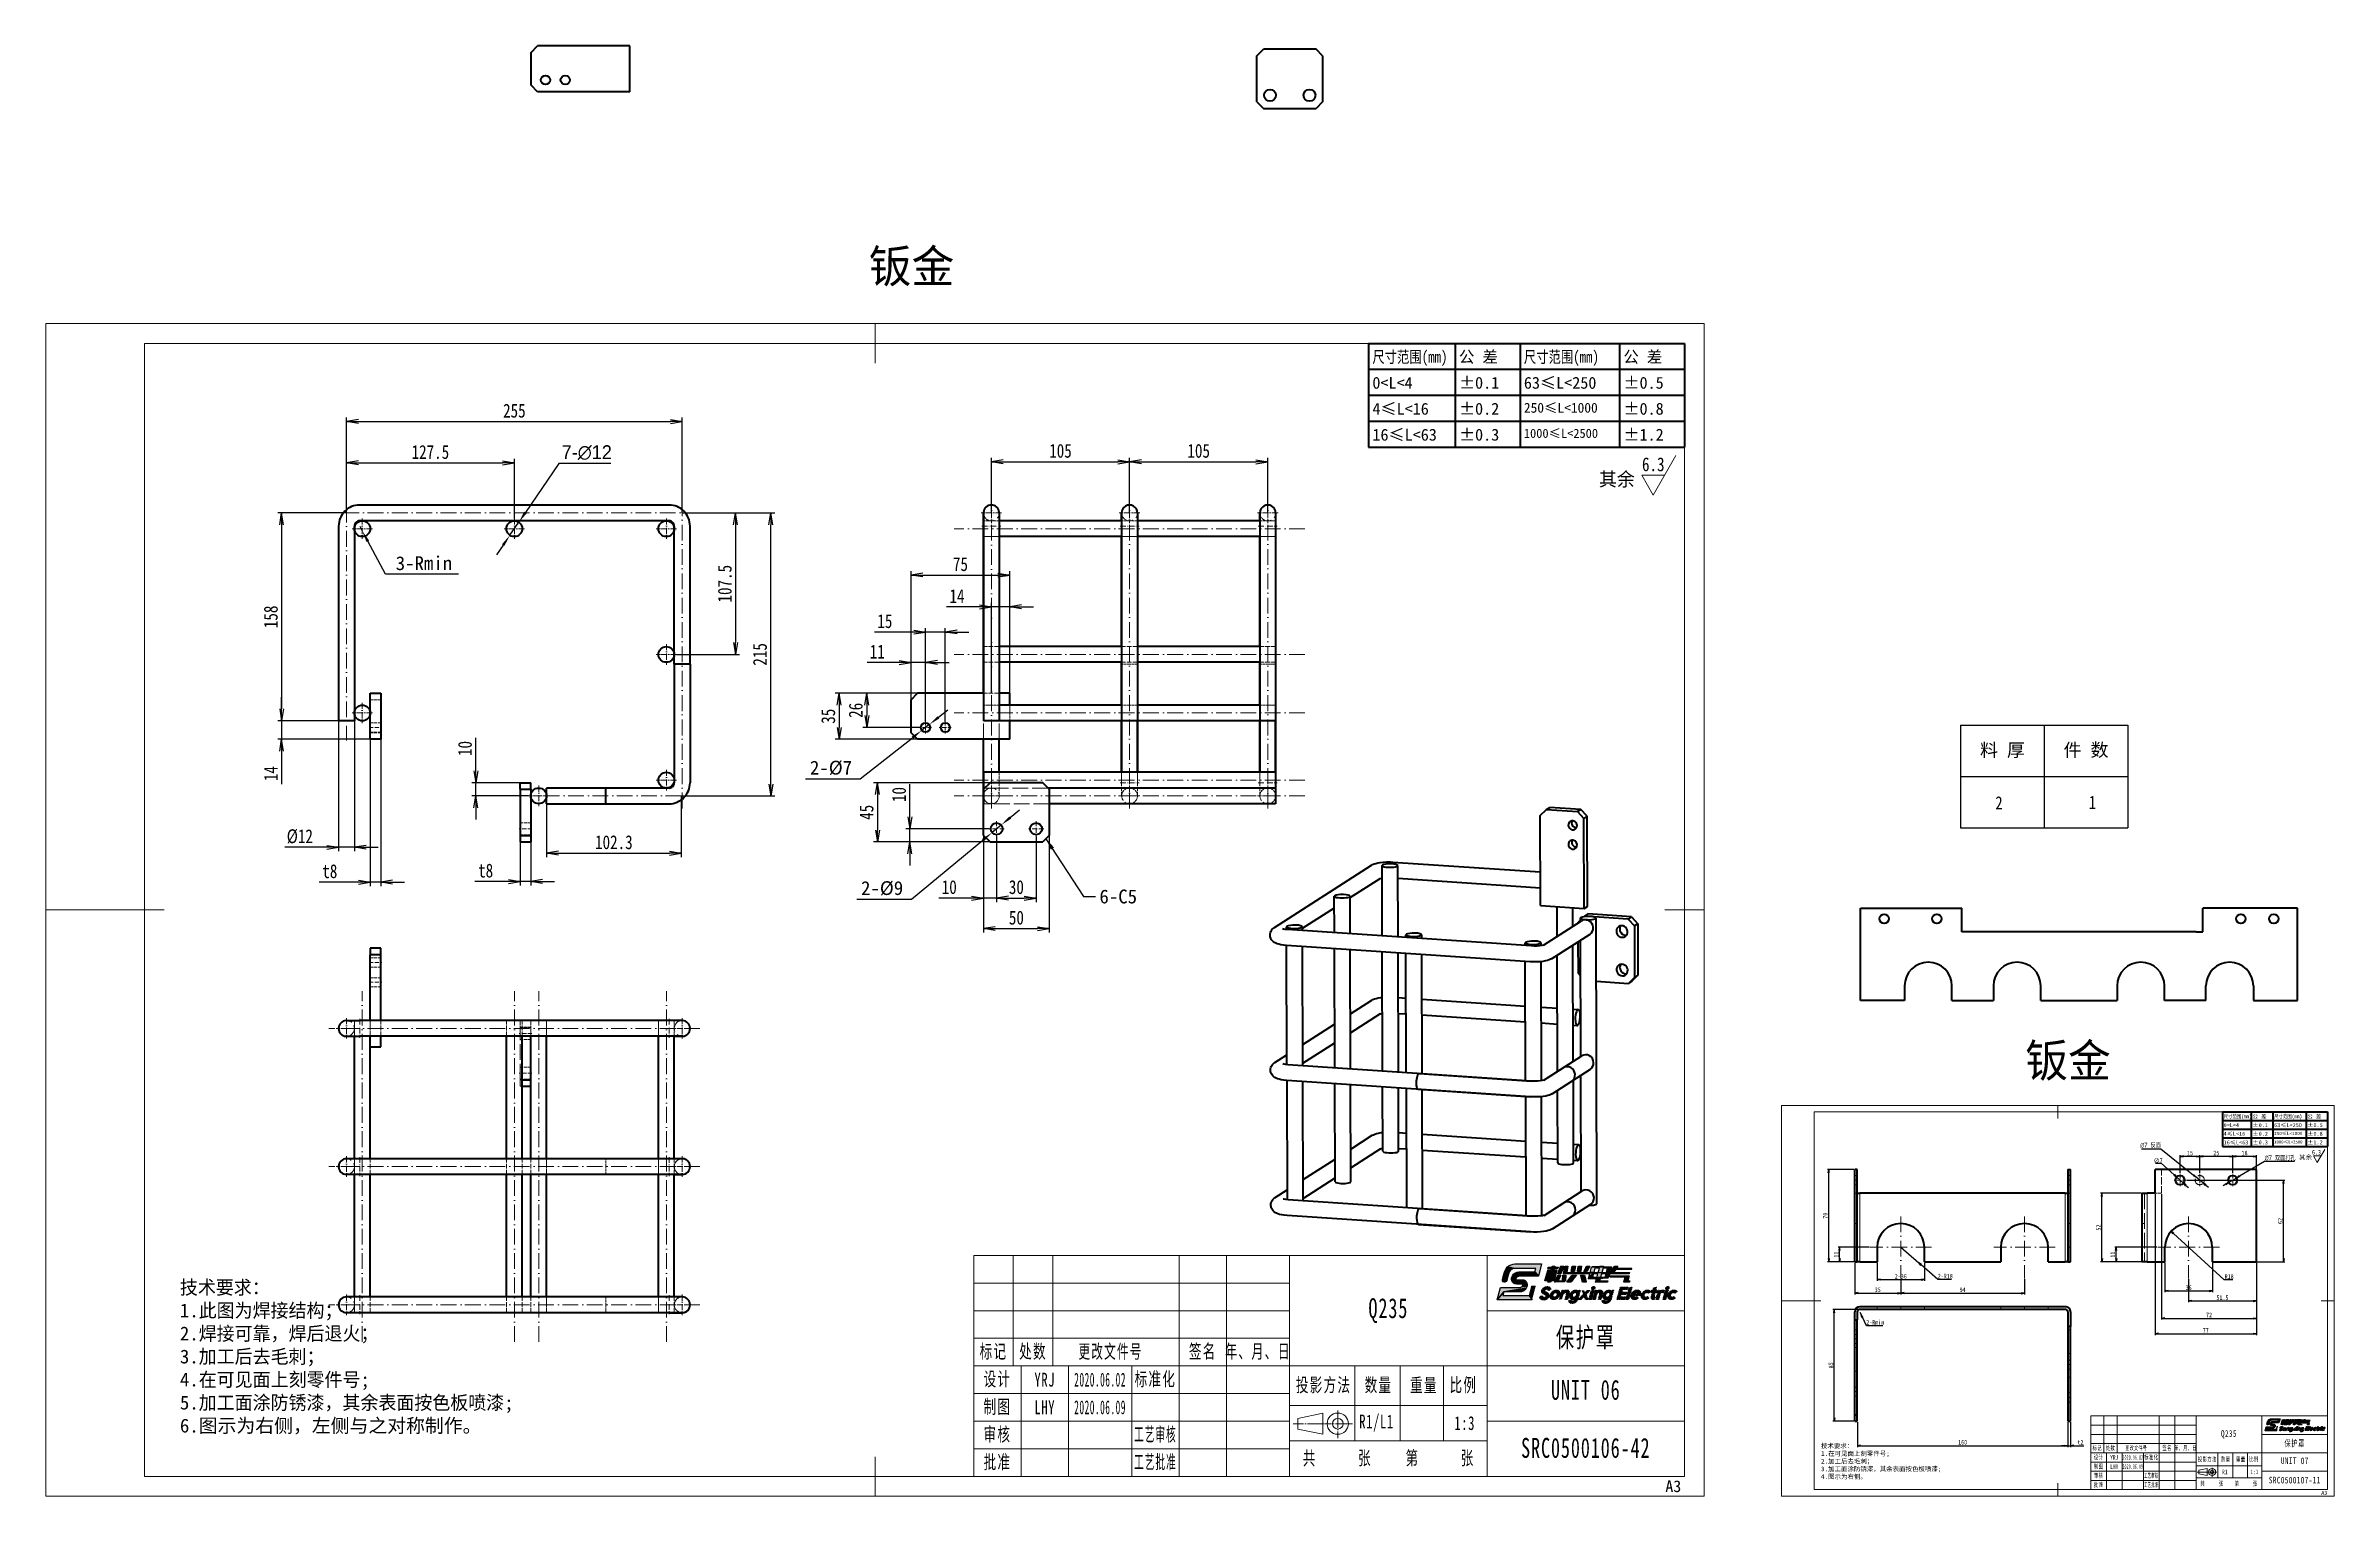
# Model space of a CAD drawing. Header units: millimetres. Extents: x -15766 to 80009, y -9701 to 15159.
# Drawn here: x 11268 to 13007, y 13254 to 14356 of the extents above; entities that cross this region are included whole.
import ezdxf
from ezdxf.enums import TextEntityAlignment as Align

# ---------------------------------------------------------------- set-up
doc = ezdxf.new("R2010")
doc.units = ezdxf.units.MM
for name, pattern in [('CENTER-HOKUTO_1', [16, 13, -1, 1, -1]), ('DASHDOT', [18.5, 12, -3, 0.5, -3]), ('DASHED', [15, 12, -3]), ('HIDDEN', [0.2, 0.1, -0.1]), ('HIDDEN-HOKUTO_1', [2, 1, -1])]:
    doc.linetypes.add(name, pattern=pattern)
doc.layers.get('DEFPOINTS').update_dxf_attribs({"lineweight": 18})
doc.layers.add('07', color=7, linetype='Continuous')
doc.layers.add('DRW0001_DXF_FORMAT', color=7, linetype='Continuous')
for name, color, linetype, lineweight in [('AM_7', 2, 'CENTER-HOKUTO_1', 18), ('AM_HID', 1, 'HIDDEN-HOKUTO_1', 18), ('AM_VIS', 7, 'Continuous', 18), ('CDRAFT0', 7, 'Continuous', 18), ('DIM', 253, 'Continuous', 20), ('title_frame', 7, 'Continuous', 18), ('word_dim', 9, 'Continuous', 18), ('尺寸线层', 3, 'Continuous', 18), ('标注线', 3, 'Continuous', 18), ('粗实线层', 7, 'Continuous', 35), ('粗实线层_1', 7, 'Continuous', 15), ('细实线层', 7, 'Continuous', 18)]:
    doc.layers.add(name, color=color, linetype=linetype, lineweight=lineweight)
doc.styles.add('DIM', font='', dxfattribs={"width": 0.8})
doc.styles.add('STYLE1', font='')
doc.styles.add('UserTxtStyle1', font='', dxfattribs={"width": 0.618357})
doc.styles.add('UserTxtStyle2', font='', dxfattribs={"width": 0.634692})
doc.styles.add('标准', font='', dxfattribs={"width": 0.667})
doc.styles.get('DIM').set_extended_font_data('NSimSun')
doc.styles.get('STYLE1').set_extended_font_data('宋体')
doc.styles.get('UserTxtStyle1').set_extended_font_data('宋体')
doc.styles.get('UserTxtStyle2').set_extended_font_data('宋体')
doc.styles.get('标准').set_extended_font_data('宋体')
doc.dimstyles.new('1-1$0', dxfattribs={"dimtxt": 3.5, "dimasz": 2.5, "dimexe": 1, "dimexo": 0.625, "dimgap": 0.8, "dimtad": 1, "dimdsep": 46, "dimtxsty": 'DIM', "dimblk": 'OPEN', "dimcen": 0, "dimdle": 5, "dimclrd": 256, "dimclre": 256, "dimclrt": 3, "dimazin": 3, "dimtfac": 0.5, "dimtmove": 0, "dimatfit": 3, "dimldrblk": 'OPEN', "dimfxl": 0, "dimtolj": 1, "dimarcsym": 0})
doc.dimstyles.new('1-1$3', dxfattribs={"dimtxt": 3.5, "dimasz": 2.5, "dimexe": 1, "dimexo": 0.625, "dimgap": 0.3, "dimtad": 1, "dimtih": 1, "dimtoh": 1, "dimdsep": 46, "dimtxsty": 'DIM', "dimblk": 'OPEN', "dimcen": 0, "dimdle": 5, "dimclrd": 256, "dimclre": 256, "dimclrt": 3, "dimazin": 3, "dimtfac": 0.5, "dimtmove": 0, "dimatfit": 3, "dimldrblk": 'OPEN', "dimfxl": 0, "dimtolj": 1, "dimarcsym": 0})
doc.dimstyles.new('1-1$4', dxfattribs={"dimtxt": 3.5, "dimasz": 2.5, "dimexe": 1, "dimexo": 0.625, "dimgap": 0.8, "dimtad": 1, "dimtih": 1, "dimtoh": 1, "dimzin": 12, "dimdsep": 46, "dimtxsty": 'DIM', "dimblk": 'OPEN', "dimcen": 0, "dimdle": 5, "dimclrd": 256, "dimclre": 256, "dimclrt": 3, "dimazin": 3, "dimtfac": 0.5, "dimtmove": 0, "dimatfit": 3, "dimldrblk": 'OPEN', "dimfxl": 0, "dimtolj": 1, "dimarcsym": 0})
doc.dimstyles.new('1-3', dxfattribs={"dimscale": 3, "dimtxt": 3.5, "dimasz": 3, "dimexe": 1, "dimexo": 0, "dimgap": 1, "dimtad": 1, "dimdsep": 46, "dimtxsty": 'DIM', "dimblk": 'OPEN', "dimcen": 0, "dimdle": 6, "dimclrd": 256, "dimclre": 256, "dimclrt": 3, "dimazin": 2, "dimtfac": 0.707107, "dimtmove": 0, "dimatfit": 3, "dimfxl": 0, "dimfrac": 2, "dimtolj": 1, "dimarcsym": 0})
doc.dimstyles.new('1-3$3', dxfattribs={"dimscale": 3, "dimtxt": 3.5, "dimasz": 3, "dimexe": 1, "dimexo": 0, "dimgap": 1, "dimtad": 1, "dimtih": 1, "dimtoh": 1, "dimdsep": 46, "dimtxsty": 'Standard', "dimblk": '_CAXARROW', "dimcen": 0, "dimdle": 6, "dimclrd": 256, "dimclre": 256, "dimclrt": 3, "dimazin": 2, "dimtfac": 0.707107, "dimtmove": 0, "dimatfit": 3, "dimfxl": 0, "dimfrac": 2, "dimtolj": 1, "dimarcsym": 0})
doc.dimstyles.new('1-3$4', dxfattribs={"dimscale": 3, "dimtxt": 3.5, "dimasz": 3, "dimexe": 1, "dimexo": 0, "dimgap": 1, "dimtad": 1, "dimtih": 1, "dimtoh": 1, "dimdsep": 46, "dimtxsty": 'Standard', "dimblk": '_CAXARROW', "dimcen": 0, "dimdle": 6, "dimclrd": 256, "dimclre": 256, "dimclrt": 3, "dimazin": 2, "dimtfac": 0.707107, "dimtmove": 0, "dimatfit": 3, "dimfxl": 0, "dimfrac": 2, "dimtolj": 1, "dimarcsym": 0})

msp = doc.modelspace()

# ---------------------------------------------------------------- texts
at = {"layer": 'DIM', "color": 2, "style": 'DIM', "width": 0.8}
for height, p in [(10.5, (12498.22495, 14029.45118)), (3.5, (12996.94346, 13512.30629))]:
    msp.add_attdef('6.3', text='0.0', height=height, dxfattribs=at).set_placement(p, align=Align.BOTTOM_RIGHT)
at = {"layer": 'title_frame', "color": 3, "attachment_point": 7, "style": 'STYLE1'}
for insert, char_height, width in [((12498.83602, 13256.75329), 8.876712, 17.6054795), ((12997.14715, 13254.74032), 2.958904, 5.8684932)]:
    msp.add_mtext('A3', dxfattribs=dict(at, insert=insert, char_height=char_height, width=width))
at = {"layer": 'word_dim', "color": 3, "char_height": 25, "width": 116.6634772, "attachment_point": 1}
for insert in [(11893.64451, 14200.79959), (12772.25022, 13597.29085)]:
    msp.add_mtext('钣金', dxfattribs=dict(at, insert=insert))
at = {"layer": 'word_dim', "linetype": 'Continuous', "attachment_point": 1}
for insert, char_height, width in [((12448.34481, 14031.74876), 10.5, 32.5818119), ((12980.31674, 13513.07215), 3.5, 10.860604)]:
    msp.add_mtext('{\\C3;其余}', dxfattribs=dict(at, insert=insert, char_height=char_height, width=width))
at = {"layer": 'word_dim', "color": 3, "insert": (12068.90231, 13714.69307), "char_height": 10.5, "attachment_point": 1}
msp.add_mtext('6-C5', dxfattribs=at)
at = {"layer": 'word_dim', "linetype": 'Continuous', "ltscale": 4, "attachment_point": 1}
for s, insert, char_height, width in [('{\\C3;技术要求：\\P1.此图为焊接结构；\\P2.焊接可靠，焊后退火；\\P3.加工后去毛刺；\\P4.在可见面上刻零件号;\\P5.加工面涂防锈漆，其余表面按色板喷漆;\\P\\fNSimSun|b0|i0|c134|p49;6\\fSimSun|b0|i0|c134|p49;.图示为右侧，左侧与之对称制作。}', (11370.31633, 13417.66437), 10.5, 418.8107454), ('{\\C3;技术要求：\\P\\fNSimSun|b0|i0|c134|p49;1\\fSimSun|b0|i0|c134|p49;.在可见面上刻零件号;\\P2.加工后去毛刺；\\P3.加工面涂防锈漆，其余表面按色板喷漆;\\P\\fNSimSun|b0|i0|c134|p49;4\\fSimSun|b0|i0|c134|p49;.图示为右侧。\\P         }', (12617.03597, 13293.73936), 3.5, 139.6035818)]:
    msp.add_mtext(s, dxfattribs=dict(at, insert=insert, char_height=char_height, width=width))
at = {"layer": '尺寸线层', "attachment_point": 5, "line_spacing_factor": 1.15057}
for s, insert, char_height, width, style in [('{\\T1.1;Q235}', (12288.39934, 13394.73384), 15.1509173, 88.374013, '标准'), ('\\T1.1;标记', (11988.39934, 13363.23384), 10.5, 54, '标准'), ('\\T1.1;处数', (12018.39934, 13363.23384), 10.5, 54, '标准'), ('\\T1.1;更改文件号', (12077.2996, 13363.16186), 10.5, 90, 'UserTxtStyle1'), ('\\T1.1;签名', (12147.39934, 13363.23384), 10.5, 66, '标准'), ('\\T1.1;年、月、日', (12189.39934, 13363.23384), 10.5, 90, 'UserTxtStyle2'), ('{\\T1.1;保护罩}', (12438.39934, 13373.67606), 15.1509173, 88.374013, '标准'), ('\\T1.1;设计', (11991.39934, 13342.23384), 10.5, 66, '标准'), ('{\\T1.1;YRJ}', (12027.39934, 13342.23384), 10.5, 66, '标准'), ('{\\W0.5;\\T1.1;2020.06.02}', (12069.39934, 13342.23384), 10.5, 48, '标准'), ('\\T1.1;标准化', (12111.39934, 13342.23384), 10.5, 66, '标准'), ('\\T1.1;投影方法', (12239.18434, 13337.73384), 10.5, 66, '标准'), ('\\T1.1;数量', (12280.89934, 13337.73384), 10.5, 66, '标准'), ('\\T1.1;重量', (12315.39934, 13337.73384), 10.5, 66, '标准'), ('\\T1.1;比例', (12345.39934, 13337.73384), 10.5, 66, '标准'), ('{\\T1.1;UNIT 06}', (12438.39934, 13334.47493), 15.1509173, 88.374013, '标准'), ('\\T1.1;制图', (11991.39934, 13321.23384), 10.5, 66, '标准'), ('{\\T1.1;LHY}', (12027.39934, 13321.23384), 10.5, 66, '标准'), ('{\\W0.5;\\T1.1;2020.06.09}', (12069.39934, 13321.23384), 10.5, 48, '标准'), ('\\T1.1;审核', (11991.39934, 13300.23384), 10.5, 66, '标准'), ('{\\W0.5;\\T1.1;工艺审核}', (12111.39934, 13300.23384), 10.5, 66, '标准'), ('{\\T1.1;R1/L1}', (12279.39934, 13309.23384), 10.5, 33, '标准'), ('{\\T1.1;1:3}', (12346.40377, 13309.23384), 10.5, 32.0088586, '标准'), ('{\\T1.1;Q235}', (12927.00159, 13300.73384), 5.0503058, 29.4580043, '标准'), ('{\\T1.1;批准}', (11991.39934, 13279.23384), 10.5, 66, '标准'), ('{\\W0.5;\\T1.1;工艺批准}', (12111.39934, 13279.23384), 10.5, 66, '标准'), ('\\T1.1;共', (12228.61334, 13282.23384), 10.5, 24, '标准'), ('\\T1.1;张', (12270.61334, 13282.23384), 10.5, 24, '标准'), ('\\T1.1;第', (12306.73007, 13282.23384), 10.5, 24, '标准'), ('\\T1.1;张', (12348.61334, 13282.23384), 10.5, 24, '标准'), ('{\\T1.1;SRC0500106-42}', (12438.39934, 13290.357), 15.1509173, 88.1213715, '标准'), ('\\T1.1;标记', (12827.00159, 13290.23384), 3.5, 18, '标准'), ('\\T1.1;设计', (12828.00159, 13283.23384), 3.5, 22, '标准'), ('\\T1.1;处数', (12837.00159, 13290.23384), 3.5, 18, '标准'), ('{\\T1.1;YRJ}', (12840.00159, 13283.23384), 3.5, 22, '标准'), ('{\\W0.5;\\T1.1;2020.06.02}', (12854.00159, 13283.23384), 3.5, 16, '标准'), ('\\T1.1;更改文件号', (12856.63501, 13290.20985), 3.5, 30, 'UserTxtStyle1'), ('\\T1.1;标准化', (12868.00159, 13283.23384), 3.5, 22, '标准'), ('\\T1.1;签名', (12880.00159, 13290.23384), 3.5, 22, '标准'), ('\\T1.1;年、月、日', (12894.00159, 13290.23384), 3.5, 30, 'UserTxtStyle2'), ('\\T1.1;投影方法', (12910.59659, 13281.73384), 3.5, 22, '标准'), ('\\T1.1;数量', (12924.50159, 13281.73384), 3.5, 22, '标准'), ('\\T1.1;重量', (12936.00159, 13281.73384), 3.5, 22, '标准'), ('\\T1.1;比例', (12946.00159, 13281.73384), 3.5, 22, '标准'), ('{\\T1.1;UNIT 07}', (12977.00159, 13280.64754), 5.0503058, 29.4580043, '标准'), ('{\\T1.1;保护罩}', (12977.00159, 13293.71458), 5.0503058, 29.4580043, '标准'), ('\\T1.1;制图', (12828.00159, 13276.23384), 3.5, 22, '标准'), ('\\T1.1;审核', (12828.00159, 13269.23384), 3.5, 22, '标准'), ('{\\T1.1;LHY}', (12840.00159, 13276.23384), 3.5, 22, '标准'), ('{\\W0.5;\\T1.1;2020.06.09}', (12854.00159, 13276.23384), 3.5, 16, '标准'), ('{\\W0.5;\\T1.1;工艺审核}', (12868.00159, 13269.23384), 3.5, 22, '标准'), ('\\T1.1;共', (12907.07292, 13263.23384), 3.5, 8, '标准'), ('\\T1.1;张', (12921.07292, 13263.23384), 3.5, 8, '标准'), ('{\\T1.1;R1}', (12924.00159, 13272.23384), 3.5, 11, '标准'), ('\\T1.1;第', (12933.11183, 13263.23384), 3.5, 8, '标准'), ('\\T1.1;1:1', (12946.3364, 13272.23384), 3.5, 10.6696195, '标准'), ('\\T1.1;张', (12947.07292, 13263.23384), 3.5, 8, '标准'), ('{\\T1.1;SRC0500107-11}', (12977.00159, 13265.94156), 5.0503058, 29.3737905, '标准'), ('{\\T1.1;批准}', (12828.00159, 13262.23384), 3.5, 22, '标准'), ('{\\W0.5;\\T1.1;工艺批准}', (12868.00159, 13262.23384), 3.5, 22, '标准')]:
    msp.add_mtext(s, dxfattribs=dict(at, insert=insert, char_height=char_height, width=width, style=style))

# ---------------------------------------------------------------- blocks, each defined once
blk = doc.blocks.new('*X588')
at = {"layer": 'CDRAFT0'}
for p, q in [((420, 297), (0, 297)), ((0, 297), (0, 0)), ((420, 0), (420, 297)), ((0, 0), (420, 0))]:
    blk.add_line(p, q, dxfattribs=at)
at = {"layer": '粗实线层_1'}
for p, q in [((210, 297), (210, 287)), ((415, 292), (25, 292)), ((25, 292), (25, 5)), ((415, 5), (415, 292)), ((0, 148.5), (30, 148.5)), ((420, 148.5), (410, 148.5)), ((210, 0), (210, 10)), ((25, 5), (415, 5))]:
    blk.add_line(p, q, dxfattribs=at)
blk = doc.blocks.new('自由公差_1')
at = {"layer": '粗实线层'}
for p, q in [((-80, 0), (0, 0)), ((-80, 0), (-80, -26.3)), ((-58.08, 0), (-58.08, -26.3)), ((-41.64, 0), (-41.64, -26.3)), ((-16.44, 0), (-16.44, -26.3)), ((0, 0), (0, -26.3)), ((-80, -6.58), (0, -6.58)), ((-80, -13.15), (0, -13.15)), ((-80, -19.73), (0, -19.73)), ((-80, -26.3), (0, -26.3))]:
    blk.add_line(p, q, dxfattribs=at)
at = {"layer": '尺寸线层', "linetype": 'Continuous', "attachment_point": 1, "line_spacing_factor": 0.9}
for s, insert, char_height, width in [('{\\W0.8;尺寸范围(mm)}', (-79.04, -1.92), 3, 22.6032), ('公 差', (-57.12, -1.92), 3, 22.6032), ('{\\W0.8;尺寸范围(mm)}', (-40.68, -1.92), 3, 22.6032), ('公 差', (-15.48, -1.92), 3, 22.6032), ('0<L<4', (-79.04, -8.49), 3, 22.6032), ('%%P0.1', (-57.12, -8.49), 3, 12.7119), ('63≤L<250', (-40.68, -8.49), 3, 22.6032), ('%%P0.5', (-15.48, -8.49), 3, 12.5771), ('4≤L<16', (-79.04, -15.07), 3, 22.6032), ('%%P0.2', (-57.12, -15.07), 3, 12.4769), ('250≤L<1000', (-40.68, -15.07), 2.5, 22.6032), ('%%P0.8', (-15.48, -15.07), 3, 13.0759), ('16≤L<63', (-79.04, -21.64), 3, 22.6032), ('%%P0.3', (-57.12, -21.64), 3, 12.7119), ('1000≤L<2500', (-40.68, -21.64), 2.3, 22.6032), ('%%P1.2', (-15.48, -21.64), 3, 12.8764)]:
    blk.add_mtext(s, dxfattribs=dict(at, insert=insert, char_height=char_height, width=width))
blk = doc.blocks.new('SYMBOL_3_BL2', base_point=(178.14, 46.52))
at = {"layer": 'DRW0001_DXF_FORMAT', "linetype": 'Continuous'}
for color, points in [(1, [(158.18, 48.69), (157.82, 47.31), (157.7, 47.09), (157.52, 46.95), (157.28, 46.9), (157.13, 46.92), (156.92, 47.03), (156.77, 47.23), (156.73, 47.36), (156.74, 47.6), (156.92, 48.29), (156.92, 48.29), (156.94, 48.36), (158.3, 49.15), (158.18, 48.69)]), (1, [(158.72, 49.92), (158.47, 49.58), (158.3, 49.15), (156.94, 48.36), (157.23, 49.44), (157.37, 49.86), (159.37, 50.31), (159.02, 50.16)]), (1, [(159.74, 50.39), (159.37, 50.31), (157.37, 49.86), (157.63, 50.35), (157.98, 50.76), (159.89, 50.39)]), (1, [(159.87, 51.52), (159.98, 51.51), (166.64, 51.52), (165.81, 48.4), (164.95, 49.52), (165.18, 50.39), (159.89, 50.39), (157.98, 50.76), (158.42, 51.1), (158.89, 51.33), (159.39, 51.47), (159.84, 51.52)]), (1, [(160.36, 48.18), (160.27, 48.08), (160.15, 47.85), (159.01, 47.61), (159.05, 48.02), (159.06, 48.08), (159.08, 48.14), (160.83, 48.4), (160.6, 48.35)]), (1, [(160.12, 47.71), (160.15, 47.58), (159.09, 47.23), (159.01, 47.61), (160.15, 47.85), (160.14, 47.79)]), (1, [(160.42, 49.47), (160.83, 49.52), (164.95, 49.52), (165.81, 48.4), (160.83, 48.4), (159.08, 48.14), (159.24, 48.54), (159.51, 48.91), (159.62, 49.02), (160.01, 49.3)]), (1, [(162.47, 47.29), (162.73, 47.04), (162.91, 46.71), (162.99, 46.33), (162.95, 45.92), (162.94, 45.86), (161.64, 45.76), (161.73, 45.86), (161.85, 46.09), (161.86, 46.15), (161.87, 46.23), (161.85, 46.36), (161.76, 46.4), (161.69, 46.41), (160.3, 46.41), (159.91, 46.47), (159.87, 46.48), (159.53, 46.65), (159.27, 46.9), (159.09, 47.23), (160.15, 47.58), (160.24, 47.54), (160.3, 47.53), (161.7, 47.53), (162.09, 47.47), (162.13, 47.46)]), (5, [(168.43, 50.06), (168.43, 50.06), (168.8, 50.06), (168.04, 47.22), (167.94, 47.22), (167.47, 47.22), (167.56, 47.55), (168.19, 49.9), (168.2, 49.92), (168.22, 49.98), (168.27, 50.03), (168.32, 50.05)]), (5, [(169.91, 50.69), (169.82, 50.36), (169.82, 50.36), (168.9, 46.89), (168.18, 46.89), (169.1, 50.36), (168.19, 50.36), (169.91, 50.69)]), (5, [(169.19, 50.69), (169.27, 50.98), (169.99, 50.98), (169.91, 50.69), (168.19, 50.36), (168.28, 50.69)]), (5, [(170.16, 50.06), (170.16, 50.06), (170.53, 50.06), (169.86, 47.55), (169.21, 47.22), (169.91, 49.85), (169.91, 49.85), (169.93, 49.92), (169.96, 49.98), (170, 50.03), (170.05, 50.05)]), (5, [(169.99, 47.55), (169.9, 47.22), (169.78, 47.22), (169.31, 47.22), (169.21, 47.22), (169.86, 47.55)]), (5, [(170.04, 47.22), (170.73, 48.69), (171.52, 48.69), (170.83, 47.22), (169.95, 46.89), (170.04, 47.22)]), (5, [(171.89, 47.22), (171.99, 48.69), (172.77, 48.69), (172.68, 47.22), (169.95, 46.89), (170.83, 47.22)]), (5, [(170.82, 50.69), (170.79, 50.57), (170.75, 50.39), (170.74, 50.36), (170.49, 50.36), (170.12, 50.36), (170.04, 50.36), (170.08, 50.47), (170.12, 50.65), (170.13, 50.69), (170.38, 50.69), (170.75, 50.69)]), (5, [(171.88, 50.98), (171.88, 50.98), (172.23, 50.98), (171.48, 49.04), (171.47, 49.04), (170.7, 49.04), (170.83, 49.37), (171.32, 50.66), (171.34, 50.71), (171.39, 50.8), (171.44, 50.87), (171.51, 50.92), (171.59, 50.96), (171.67, 50.98), (171.74, 50.98)]), (5, [(172.91, 50.98), (172.91, 50.98), (173.31, 50.98), (173.05, 49.37), (172.21, 49.04), (172.45, 50.57), (172.45, 50.57), (172.48, 50.71), (172.54, 50.87), (172.67, 50.96), (172.81, 50.98)]), (5, [(182.28, 50.81), (182.19, 50.48), (182.19, 50.48), (181.9, 49.37), (172.21, 49.04), (180.05, 49.37), (180.18, 49.37), (180.7, 49.37), (180.98, 49.37), (181.17, 50.09), (181.27, 50.48), (180.52, 50.48), (180.11, 50.48), (179.92, 49.76), (179.82, 49.37), (178.9, 49.37), (179.18, 50.4), (179.2, 50.48), (179.2, 50.48), (179.2, 50.48), (179.21, 50.54), (179.29, 50.69), (179.43, 50.78), (182.28, 50.81)]), (5, [(181.9, 49.37), (181.81, 49.04), (181.81, 49.04), (181.56, 48.13), (178.48, 47.79), (179.48, 48.13), (180.24, 48.13), (180.65, 48.13), (180.8, 48.72), (180.89, 49.04), (180.37, 49.04), (180.09, 49.04), (179.86, 49.04), (179.73, 49.04), (178.57, 48.13), (178.81, 49.04), (173.57, 49.04), (173.45, 49.04), (172.99, 49.04), (172.42, 49.04), (172.21, 49.04), (181.9, 49.37)]), (5, [(180.05, 49.37), (172.21, 49.04), (173.05, 49.37), (173.54, 49.37), (173.66, 49.37), (178.9, 49.37), (178.9, 49.37), (179.82, 49.37)]), (5, [(175.43, 48.69), (174.94, 48.05), (174.18, 47.08), (174.04, 46.89), (173.67, 46.89), (173.1, 46.89), (172.99, 46.89), (173.48, 47.52), (174.24, 48.5), (174.38, 48.69), (174.75, 48.69), (175.32, 48.69)]), (5, [(175.19, 50.98), (174.97, 49.65), (174.97, 49.61), (174.13, 49.61), (174.11, 49.61), (174.26, 50.54), (174.27, 50.57), (174.27, 50.57), (174.27, 50.57), (174.29, 50.71), (174.29, 50.71), (174.31, 50.78), (174.34, 50.84), (174.38, 50.89), (174.42, 50.93), (174.48, 50.96), (174.54, 50.98), (174.63, 50.98), (174.82, 50.98), (174.83, 50.98), (174.83, 50.98), (174.83, 50.98), (175.18, 50.98)]), (5, [(176.77, 50.98), (176.57, 49.75), (176.54, 49.61), (175.78, 49.61), (175.69, 49.61), (175.83, 50.47), (175.84, 50.57), (175.87, 50.7), (175.87, 50.71), (175.89, 50.78), (175.92, 50.84), (175.95, 50.89), (176, 50.93), (176.06, 50.96), (176.12, 50.98), (176.2, 50.98), (176.29, 50.98), (176.3, 50.98), (176.3, 50.98), (176.3, 50.98), (176.72, 50.98)]), (5, [(177.5, 48.69), (177.65, 48.05), (177.89, 47.08), (177.93, 46.89), (177.59, 46.89), (177.05, 46.89), (176.95, 46.89), (176.8, 47.52), (176.56, 48.5), (176.52, 48.69), (176.86, 48.69), (177.4, 48.69)]), (5, [(178.42, 50.98), (178.43, 50.98), (178.83, 50.98), (178.2, 49.61), (177.34, 49.61), (177.83, 50.66), (177.85, 50.71), (177.89, 50.79), (177.95, 50.85), (178.01, 50.9), (178.08, 50.94), (178.16, 50.97), (178.24, 50.98), (178.26, 50.98)]), (5, [(179.57, 48.45), (179.48, 48.13), (178.48, 47.79), (178.57, 48.13), (178.57, 48.13), (179.73, 49.04)]), (5, [(181.56, 48.13), (181.47, 47.79), (181.47, 47.79), (180.31, 46.89), (180.56, 47.79), (178.48, 47.79), (181.56, 48.13)]), (5, [(181.36, 50.81), (181.41, 50.98), (182.33, 50.98), (182.28, 50.81), (179.43, 50.78), (179.82, 50.81), (180.2, 50.81)]), (5, [(183.4, 47.22), (183.31, 46.89), (181.23, 46.89), (180.55, 46.89), (180.31, 46.89), (181.47, 47.79), (181.32, 47.22)]), (5, [(188.91, 49.37), (188.82, 49.04), (183.88, 49.04), (183.64, 48.13), (181.7, 47.79), (181.78, 48.13), (182.72, 48.13), (182.97, 49.04), (182.03, 49.04), (183.97, 49.37)]), (5, [(184.36, 50.8), (184.27, 50.48), (184.27, 50.48), (183.97, 49.37), (182.03, 49.04), (182.12, 49.37), (183.06, 49.37), (183.35, 50.48), (182.41, 50.48), (182.5, 50.81), (184.36, 50.81)]), (5, [(188.8, 48.49), (188.47, 47.22), (187.48, 46.96), (187.8, 48.16), (183.98, 48.16), (184.07, 48.49), (187.89, 48.49), (188.42, 48.49)]), (5, [(185.35, 50.98), (185.73, 50.98), (185.94, 50.98), (185.45, 50.11), (185.19, 49.63), (184.6, 49.63), (184.28, 49.63), (184.66, 50.33), (184.83, 50.64), (184.87, 50.71), (184.93, 50.79), (184.99, 50.86), (185.06, 50.91), (185.14, 50.95), (185.22, 50.97), (185.3, 50.98), (185.31, 50.98), (185.34, 50.98)]), (5, [(189.45, 50.49), (189.41, 50.36), (189.36, 50.16), (189.35, 50.12), (188.06, 50.12), (186.07, 50.12), (185.69, 50.12), (185.76, 50.25), (185.87, 50.45), (185.89, 50.49), (187.14, 50.49), (189.08, 50.49)]), (5, [(188.94, 47.22), (188.85, 46.89), (188.38, 46.89), (187.46, 46.89), (187.48, 46.96), (188.47, 47.22)]), (1, [(162.92, 45.8), (162.76, 45.4), (157.05, 44.42), (155.36, 42.42), (156.19, 45.54), (161.17, 45.54), (161.4, 45.6), (161.64, 45.76), (162.94, 45.86)]), (1, [(163.36, 43.55), (164.22, 42.42), (155.36, 42.42), (157.05, 44.42), (156.81, 43.55)]), (1, [(161.58, 44.47), (161.17, 44.42), (157.05, 44.42), (162.76, 45.4), (162.49, 45.03), (162.38, 44.92), (161.99, 44.64)])]:
    blk.add_hatch(color=color, dxfattribs=at).paths.add_polyline_path(points)
at = {"layer": 'DRW0001_DXF_FORMAT', "linetype": 'HIDDEN'}
for points in [[(167.05, 43.08), (167.05, 43.08), (167.13, 43.03), (166.42, 42.65), (166.06, 43.04), (166.69, 43.47), (166.85, 43.3)], [(167.29, 42.99), (167.42, 43.01), (168.33, 42.98), (166.42, 42.65), (167.13, 43.03), (167.23, 42.99)], [(168.02, 42.67), (167.81, 42.55), (167.79, 42.53), (167.57, 42.45), (167.35, 42.39), (167.13, 42.38), (167.08, 42.38), (166.87, 42.4), (166.69, 42.46), (166.54, 42.54), (166.42, 42.65), (166.42, 42.65), (168.33, 42.98), (168.19, 42.82)], [(167.53, 45.02), (167.45, 44.93), (167.41, 44.83), (166.65, 44.66), (166.68, 44.83), (166.75, 45), (166.85, 45.17), (167.75, 45.14), (167.62, 45.09)], [(167.4, 44.74), (167.42, 44.65), (166.66, 44.51), (166.65, 44.66), (167.41, 44.83), (167.4, 44.78)], [(167.51, 44.56), (168.2, 44.1), (166.96, 44.06), (166.89, 44.11), (166.78, 44.23), (166.71, 44.36), (166.66, 44.51), (167.42, 44.65), (167.48, 44.58)], [(168.75, 45.5), (169.02, 45.2), (168.39, 44.77), (168.12, 45.06), (168.05, 45.12), (167.94, 45.15), (167.88, 45.16), (166.85, 45.17), (166.98, 45.33), (167.16, 45.48), (168.75, 45.5)], [(168.21, 44.09), (168.28, 44.04), (167.66, 43.59), (166.97, 44.05), (166.97, 44.05), (166.96, 44.06), (166.96, 44.06), (168.2, 44.1), (168.2, 44.1), (168.22, 44.09)], [(167.83, 45.76), (168.04, 45.77), (168.1, 45.77), (168.3, 45.75), (168.48, 45.69), (168.63, 45.61), (168.75, 45.5), (167.16, 45.48), (167.36, 45.6), (167.38, 45.61), (167.6, 45.7)], [(168.51, 43.64), (168.52, 43.48), (168.49, 43.31), (168.43, 43.14), (168.33, 42.98), (167.42, 43.01), (167.55, 43.06), (167.64, 43.12), (167.72, 43.22), (167.77, 43.31), (167.78, 43.36), (167.78, 43.41), (167.75, 43.5), (167.69, 43.57), (167.66, 43.59), (168.28, 44.04), (168.39, 43.92), (168.47, 43.79)], [(169.42, 43.62), (169.42, 43.54), (168.78, 43.37), (168.79, 43.55), (169.44, 43.69)], [(169.44, 43.38), (169.47, 43.31), (168.79, 43.2), (168.78, 43.37), (169.42, 43.54), (169.42, 43.45)], [(169.47, 43.78), (169.44, 43.69), (168.79, 43.55), (168.82, 43.69), (169.52, 43.87)], [(169.52, 43.25), (169.57, 43.2), (168.83, 43.05), (168.79, 43.2), (169.47, 43.31)], [(169.57, 43.96), (169.52, 43.87), (168.82, 43.69), (168.89, 43.87), (169.65, 44.04)], [(169.87, 43.1), (170.82, 42.98), (170.66, 42.83), (168.99, 42.79), (168.9, 42.91), (168.83, 43.05), (169.57, 43.2), (169.63, 43.15), (169.67, 43.14), (169.71, 43.12), (169.79, 43.1)], [(169.73, 44.11), (169.65, 44.04), (168.89, 43.87), (168.98, 44.06), (169.91, 44.22), (169.82, 44.17)], [(170.01, 44.25), (169.91, 44.22), (168.98, 44.06), (169.1, 44.23), (170.19, 44.28), (170.1, 44.28)], [(170.66, 42.83), (170.47, 42.71), (170.28, 42.61), (170.09, 42.54), (169.9, 42.5), (169.71, 42.48), (169.53, 42.5), (169.37, 42.54), (169.22, 42.6), (169.09, 42.68), (168.99, 42.79), (170.66, 42.83)], [(170.17, 44.88), (170.36, 44.89), (170.54, 44.88), (170.7, 44.84), (170.85, 44.78), (170.97, 44.69), (171.08, 44.59), (171.17, 44.47), (171.23, 44.33), (171.27, 44.17), (171.29, 44.01), (171.27, 43.83), (171.24, 43.69), (171.18, 43.51), (171.09, 43.32), (170.97, 43.15), (170.82, 42.98), (169.87, 43.1), (169.97, 43.1), (170.06, 43.12), (170.16, 43.16), (170.25, 43.21), (170.34, 43.27), (170.42, 43.34), (170.49, 43.42), (170.55, 43.51), (170.6, 43.6), (170.63, 43.69), (170.64, 43.76), (170.65, 43.84), (170.64, 43.93), (170.62, 44), (170.59, 44.07), (170.55, 44.13), (170.5, 44.18), (170.43, 44.22), (170.4, 44.24), (170.36, 44.26), (170.28, 44.28), (170.19, 44.28), (169.1, 44.23), (169.24, 44.4), (169.41, 44.54), (169.41, 44.55), (169.6, 44.67), (169.79, 44.77), (169.98, 44.84)], [(173.38, 44.81), (173.48, 44.73), (172.47, 44.29), (172.36, 44.22), (172.29, 44.15), (172.22, 44.05), (171.18, 42.54), (171.82, 44.92), (172.38, 44.74), (172.38, 44.74), (172.5, 44.8), (173.33, 44.84)], [(172.69, 44.34), (172.58, 44.33), (172.47, 44.29), (173.48, 44.73), (173.56, 44.63), (173.62, 44.51), (173.65, 44.38), (173.66, 44.24), (173.64, 44.08), (173.63, 44.04), (172.99, 43.97), (173, 44.07), (172.98, 44.16), (172.93, 44.23), (172.87, 44.29), (172.83, 44.31), (172.79, 44.33)], [(172.82, 44.91), (172.98, 44.92), (173.13, 44.91), (173.27, 44.87), (173.33, 44.84), (172.5, 44.8), (172.66, 44.87)], [(173.63, 44.04), (173.63, 44.04), (173.22, 42.54), (172.61, 42.54), (172.84, 43.38), (172.99, 43.96), (172.99, 43.96), (172.99, 43.97), (173.63, 44.04)], [(173.5, 42.2), (174.07, 42.36), (174.13, 42.27), (174.22, 42.2), (173.53, 42.06)], [(174.47, 42.13), (174.56, 42.13), (175.47, 42.04), (175.31, 41.87), (175.13, 41.74), (174.93, 41.63), (174.71, 41.56), (174.49, 41.52), (174.35, 41.52), (174.16, 41.53), (174.07, 41.56), (173.99, 41.58), (173.84, 41.67), (173.71, 41.77), (173.61, 41.91), (173.53, 42.06), (174.22, 42.2), (174.34, 42.15)], [(174.35, 43.61), (174.34, 43.53), (173.73, 43.39), (173.76, 43.6), (174.36, 43.68)], [(174.35, 43.44), (174.37, 43.37), (173.75, 43.2), (173.73, 43.39), (174.34, 43.53)], [(174.44, 43.24), (174.49, 43.19), (173.79, 43.02), (173.75, 43.2), (174.37, 43.37), (174.4, 43.3)], [(174.4, 43.77), (174.36, 43.68), (173.76, 43.6), (173.78, 43.68), (174.44, 43.86)], [(174.5, 43.95), (174.44, 43.86), (173.78, 43.68), (173.86, 43.89), (174.65, 44.1), (174.57, 44.03)], [(174.79, 43.09), (174.88, 43.09), (174.98, 43.11), (175.07, 43.15), (175.16, 43.2), (175.25, 43.26), (175.33, 43.33), (175.4, 43.41), (175.46, 43.5), (175.81, 42.7), (175.73, 42.45), (175.61, 42.23), (175.47, 42.04), (174.56, 42.13), (174.72, 42.17), (174.86, 42.23), (174.99, 42.33), (175.09, 42.45), (175.14, 42.53), (175.17, 42.61), (174.09, 42.62), (173.97, 42.73), (173.86, 42.86), (173.79, 43.02), (174.49, 43.19), (174.56, 43.14), (174.63, 43.11), (174.71, 43.09)], [(174.74, 44.16), (174.65, 44.1), (173.86, 43.89), (173.97, 44.1), (174.11, 44.3), (175.02, 44.27), (174.93, 44.25), (174.83, 44.21)], [(175.01, 42.55), (174.8, 42.49), (174.6, 42.48), (174.41, 42.49), (174.33, 42.51), (174.24, 42.54), (174.09, 42.62), (175.17, 42.61)], [(175.78, 44.73), (176.41, 44.91), (175.82, 42.7), (175.81, 42.7), (175.46, 43.5), (175.51, 43.59), (175.54, 43.68), (175.55, 43.75), (175.56, 43.83), (175.55, 43.92), (175.54, 43.99), (175.5, 44.06), (175.46, 44.12), (175.41, 44.17), (175.35, 44.22), (175.28, 44.25), (175.2, 44.27), (175.11, 44.27), (174.11, 44.3), (174.29, 44.48), (174.43, 44.6), (174.63, 44.72), (175.76, 44.74)], [(175.44, 44.87), (175.61, 44.82), (175.76, 44.74), (174.63, 44.72), (174.85, 44.81), (175.05, 44.87), (175.25, 44.89), (175.35, 44.88)], [(177.65, 44.26), (178.2, 44.83), (178.88, 44.83), (177.86, 43.78), (175.98, 42.53), (177.18, 43.78)], [(177.39, 43.29), (176.65, 42.53), (175.98, 42.53), (177.86, 43.78), (178.39, 42.53), (177.72, 42.53)], [(179.22, 44.74), (179.55, 44.83), (179.88, 44.92), (179.56, 43.73), (179.24, 42.54), (178.93, 42.54), (178.62, 42.54), (178.92, 43.64), (179.22, 44.74), (179.22, 44.74)], [(179.96, 45.75), (180, 45.73), (180.04, 45.69), (180.07, 45.65), (180.09, 45.61), (180.1, 45.56), (180.1, 45.51), (180.1, 45.45), (180.09, 45.41), (180.07, 45.35), (180.04, 45.29), (180, 45.23), (179.96, 45.18), (179.9, 45.13), (179.37, 45.12), (179.34, 45.16), (179.32, 45.2), (179.31, 45.25), (179.3, 45.3), (179.31, 45.36), (179.32, 45.41), (179.34, 45.46), (179.37, 45.52), (179.4, 45.58), (179.45, 45.63), (179.5, 45.68), (179.5, 45.68), (179.56, 45.72), (179.62, 45.75), (179.94, 45.77)], [(179.9, 45.13), (179.84, 45.09), (179.78, 45.06), (179.72, 45.04), (179.66, 45.02), (179.6, 45.02), (179.54, 45.02), (179.49, 45.04), (179.44, 45.06), (179.4, 45.08), (179.37, 45.12), (179.9, 45.13)], [(181.81, 44.81), (181.91, 44.73), (180.89, 44.29), (180.79, 44.22), (180.72, 44.15), (180.64, 44.05), (179.6, 42.54), (180.24, 44.92), (180.81, 44.74), (180.81, 44.74), (180.92, 44.8), (181.75, 44.84)], [(180.43, 43.35), (180.22, 42.54), (179.6, 42.54), (180.64, 44.05), (180.6, 43.95), (180.45, 43.4)], [(179.75, 45.79), (179.81, 45.79), (179.86, 45.79), (179.92, 45.77), (179.94, 45.77), (179.62, 45.75), (179.69, 45.77)], [(181.11, 44.34), (181, 44.33), (180.89, 44.29), (181.91, 44.73), (181.99, 44.63), (182.04, 44.51), (182.08, 44.38), (182.08, 44.24), (182.06, 44.08), (182.05, 44.04), (181.42, 43.97), (181.42, 44.07), (181.4, 44.16), (181.36, 44.23), (181.29, 44.29), (181.25, 44.31), (181.21, 44.33)], [(181.25, 44.91), (181.4, 44.92), (181.55, 44.91), (181.69, 44.87), (181.75, 44.84), (180.92, 44.8), (181.08, 44.87)], [(182.05, 44.04), (182.05, 44.04), (181.65, 42.54), (181.03, 42.54), (181.21, 43.2), (181.42, 43.96), (181.42, 43.96), (181.42, 43.97), (182.05, 44.04)], [(181.92, 42.2), (182.5, 42.36), (182.56, 42.27), (182.65, 42.2), (181.96, 42.06)], [(182.9, 42.13), (182.99, 42.13), (183.9, 42.04), (183.74, 41.87), (183.55, 41.74), (183.35, 41.63), (183.14, 41.56), (182.91, 41.52), (182.77, 41.52), (182.58, 41.53), (182.49, 41.56), (182.41, 41.58), (182.26, 41.67), (182.13, 41.77), (182.03, 41.91), (181.96, 42.06), (182.65, 42.2), (182.76, 42.15)], [(182.77, 43.61), (182.77, 43.53), (182.16, 43.39), (182.18, 43.6), (182.79, 43.68)], [(182.77, 43.44), (182.79, 43.37), (182.17, 43.2), (182.16, 43.39), (182.77, 43.53)], [(182.86, 43.24), (182.92, 43.19), (182.21, 43.02), (182.17, 43.2), (182.79, 43.37), (182.82, 43.3)], [(182.82, 43.77), (182.79, 43.68), (182.18, 43.6), (182.2, 43.68), (182.86, 43.86)], [(182.92, 43.95), (182.86, 43.86), (182.2, 43.68), (182.28, 43.89), (183.07, 44.1), (182.99, 44.03)], [(183.22, 43.09), (183.31, 43.09), (183.4, 43.11), (183.49, 43.15), (183.59, 43.2), (183.68, 43.26), (183.76, 43.33), (183.83, 43.41), (183.89, 43.5), (184.24, 42.7), (184.15, 42.45), (184.04, 42.23), (183.9, 42.04), (182.99, 42.13), (183.14, 42.17), (183.29, 42.23), (183.41, 42.33), (183.51, 42.45), (183.56, 42.53), (183.6, 42.61), (182.52, 42.62), (182.39, 42.73), (182.29, 42.86), (182.21, 43.02), (182.92, 43.19), (182.98, 43.14), (183.05, 43.11), (183.13, 43.09)], [(183.16, 44.16), (183.07, 44.1), (182.28, 43.89), (182.39, 44.1), (182.54, 44.3), (183.44, 44.27), (183.35, 44.25), (183.26, 44.21)], [(183.44, 42.55), (183.23, 42.49), (183.03, 42.48), (182.84, 42.49), (182.75, 42.51), (182.67, 42.54), (182.52, 42.62), (183.6, 42.61)], [(184.2, 44.73), (184.84, 44.91), (184.24, 42.7), (184.24, 42.7), (183.89, 43.5), (183.93, 43.59), (183.96, 43.68), (183.98, 43.75), (183.98, 43.83), (183.98, 43.92), (183.96, 43.99), (183.93, 44.06), (183.89, 44.12), (183.83, 44.17), (183.77, 44.22), (183.7, 44.25), (183.62, 44.27), (183.53, 44.27), (182.54, 44.3), (182.71, 44.48), (182.85, 44.6), (183.06, 44.72), (184.19, 44.74)], [(183.87, 44.87), (184.04, 44.82), (184.19, 44.74), (183.06, 44.72), (183.27, 44.81), (183.48, 44.87), (183.68, 44.89), (183.77, 44.88)], [(188.51, 45.64), (188.35, 45.03), (187.04, 45.03), (185.76, 42.54), (186.59, 45.64), (186.73, 45.64)], [(188.18, 44.39), (188.01, 43.78), (186.71, 43.78), (185.76, 42.54), (187.04, 45.03), (186.87, 44.39)], [(187.84, 43.15), (187.68, 42.54), (186.37, 42.54), (185.89, 42.54), (185.76, 42.54), (186.71, 43.78), (186.54, 43.15)], [(189.49, 45.64), (189.08, 44.09), (188.66, 42.54), (188.35, 42.54), (188.04, 42.54), (188.43, 43.99), (188.83, 45.45), (189.16, 45.55), (189.49, 45.64), (189.49, 45.64)], [(191.7, 43.69), (191.64, 43.51), (189.88, 43.47), (189.23, 43.37), (189.25, 43.54), (189.28, 43.69), (191.7, 43.69)], [(189.9, 43.38), (189.94, 43.29), (189.25, 43.2), (189.23, 43.37), (189.88, 43.47)], [(190.01, 43.21), (190.1, 43.15), (189.29, 43.05), (189.25, 43.2), (189.94, 43.29)], [(191.57, 44.55), (191.57, 44.55), (191.65, 44.42), (191.7, 44.27), (191.74, 44.12), (191.74, 43.95), (191.72, 43.77), (189.28, 43.69), (189.34, 43.87), (189.43, 44.05), (190.09, 44.02), (190.03, 43.96), (190.86, 43.96), (191.09, 43.96), (191.08, 44.01), (191.05, 44.06), (191.02, 44.11), (191.02, 44.11), (191.02, 44.11), (191.02, 44.11), (191.02, 44.11), (191, 44.14), (190.95, 44.18), (190.9, 44.21), (190.85, 44.24), (190.82, 44.25), (190.79, 44.26), (190.72, 44.28), (190.65, 44.28), (189.55, 44.23), (189.69, 44.39), (189.86, 44.54), (191.57, 44.55)], [(190.33, 43.1), (190.46, 43.11), (190.59, 43.15), (190.72, 43.22), (190.79, 43.27), (191.11, 42.84), (189.44, 42.79), (189.35, 42.91), (189.29, 43.05), (190.1, 43.15), (190.21, 43.11)], [(190.42, 44.24), (190.34, 44.21), (189.43, 44.05), (189.55, 44.23), (190.65, 44.28), (190.57, 44.28), (190.5, 44.26)], [(190.15, 44.09), (190.09, 44.02), (189.43, 44.05), (190.34, 44.21), (190.26, 44.17), (190.19, 44.12)], [(191.11, 42.83), (190.92, 42.71), (190.73, 42.61), (190.54, 42.54), (190.35, 42.5), (190.16, 42.48), (189.99, 42.5), (189.82, 42.54), (189.68, 42.6), (189.55, 42.68), (189.44, 42.79), (191.11, 42.84)], [(191.3, 44.78), (191.42, 44.7), (191.53, 44.59), (191.57, 44.55), (189.86, 44.54), (189.87, 44.55), (190.05, 44.67), (190.24, 44.77), (191.23, 44.81)], [(190.63, 44.88), (190.81, 44.89), (190.99, 44.88), (191.15, 44.84), (191.23, 44.81), (190.24, 44.77), (190.44, 44.84)], [(192.52, 43.6), (192.52, 43.48), (191.88, 43.35), (191.89, 43.52), (192.54, 43.69)], [(192.55, 43.38), (192.59, 43.28), (191.9, 43.18), (191.88, 43.35), (192.52, 43.48)], [(192.76, 44.05), (192.66, 43.94), (192.59, 43.82), (192.54, 43.69), (191.89, 43.52), (191.93, 43.69), (191.99, 43.87), (192.08, 44.05), (192.9, 44.16), (192.78, 44.07)], [(192.66, 43.2), (192.75, 43.15), (191.94, 43.03), (191.9, 43.18), (192.59, 43.28)], [(192.98, 43.1), (193.11, 43.11), (193.24, 43.15), (193.37, 43.22), (193.44, 43.27), (193.76, 42.84), (192.1, 42.78), (192.01, 42.9), (191.94, 43.03), (192.75, 43.15), (192.86, 43.11)], [(193.04, 44.23), (192.9, 44.16), (192.08, 44.05), (192.19, 44.22), (192.34, 44.39), (193.3, 44.28), (193.17, 44.27)], [(193.74, 42.82), (193.56, 42.7), (193.37, 42.6), (193.18, 42.54), (193, 42.5), (192.81, 42.48), (192.64, 42.5), (192.48, 42.54), (192.33, 42.6), (192.21, 42.68), (192.1, 42.78), (193.76, 42.84)], [(193.94, 44.78), (194.07, 44.7), (194.18, 44.6), (194.22, 44.55), (193.67, 44.11), (193.61, 44.17), (193.52, 44.23), (193.47, 44.25), (193.42, 44.27), (193.3, 44.28), (192.34, 44.39), (192.5, 44.53), (192.53, 44.56), (192.71, 44.68), (192.9, 44.77), (193.87, 44.82)], [(193.28, 44.88), (193.46, 44.89), (193.64, 44.88), (193.8, 44.84), (193.87, 44.82), (192.9, 44.77), (193.09, 44.84)], [(195.04, 45.45), (195.71, 45.64), (195.5, 44.84), (194.37, 44.23), (194.53, 44.84), (194.88, 44.84)], [(195.87, 44.84), (195.7, 44.23), (195.33, 44.23), (194.45, 43.23), (194.72, 44.23), (194.37, 44.23), (195.5, 44.84)], [(195.09, 43.24), (195.12, 43.19), (195.17, 43.16), (194.42, 43.03), (194.43, 43.17), (194.45, 43.23), (194.45, 43.23), (194.45, 43.23), (194.45, 43.23), (195.33, 44.23), (195.09, 43.32), (195.09, 43.32), (195.08, 43.3)], [(195.21, 43.16), (195.3, 43.17), (195.34, 43.19), (195.2, 42.64), (195.16, 42.51), (195.16, 42.49), (194.99, 42.49), (194.85, 42.51), (194.73, 42.55), (194.63, 42.61), (194.54, 42.69), (194.48, 42.79), (194.44, 42.9), (194.42, 43.03), (195.17, 43.16)], [(197.27, 44.91), (197.42, 44.92), (197.56, 44.91), (197.68, 44.88), (197.5, 44.22), (197.5, 44.22), (197.47, 44.19), (197.4, 44.19), (197.4, 44.2), (197.39, 44.2), (197.36, 44.24), (197.3, 44.29), (197.22, 44.33), (197.17, 44.34), (197.12, 44.34), (197.02, 44.33), (196.91, 44.29), (196.81, 44.23), (196.8, 44.22), (196.71, 44.13), (195.61, 42.54), (196.25, 44.92), (196.82, 44.74), (196.82, 44.73), (196.95, 44.81), (197.11, 44.87)], [(196.6, 43.9), (196.45, 43.35), (196.44, 43.35), (196.23, 42.54), (195.61, 42.54), (196.71, 44.13), (196.64, 44.03), (196.6, 43.93)], [(198, 44.74), (198.34, 44.83), (198.67, 44.92), (198.35, 43.73), (198.03, 42.54), (197.72, 42.54), (197.41, 42.54), (197.71, 43.64), (198, 44.74), (198, 44.74)], [(198.75, 45.75), (198.79, 45.73), (198.83, 45.69), (198.85, 45.65), (198.87, 45.61), (198.89, 45.56), (198.89, 45.51), (198.89, 45.45), (198.88, 45.41), (198.86, 45.35), (198.83, 45.29), (198.79, 45.23), (198.74, 45.18), (198.69, 45.13), (198.16, 45.12), (198.13, 45.16), (198.11, 45.2), (198.09, 45.25), (198.09, 45.3), (198.09, 45.36), (198.1, 45.41), (198.12, 45.46), (198.15, 45.52), (198.19, 45.58), (198.24, 45.63), (198.29, 45.68), (198.29, 45.68), (198.35, 45.72), (198.41, 45.75), (198.73, 45.77)], [(198.69, 45.13), (198.63, 45.09), (198.57, 45.06), (198.51, 45.04), (198.45, 45.02), (198.39, 45.02), (198.33, 45.02), (198.28, 45.04), (198.25, 45.05), (198.23, 45.06), (198.19, 45.08), (198.16, 45.12), (198.69, 45.13)], [(198.53, 45.79), (198.59, 45.79), (198.65, 45.79), (198.7, 45.77), (198.73, 45.77), (198.41, 45.75), (198.47, 45.77)], [(199.23, 43.6), (199.22, 43.48), (198.58, 43.35), (198.59, 43.52), (199.24, 43.69)], [(199.25, 43.38), (199.3, 43.28), (198.6, 43.18), (198.58, 43.35), (199.22, 43.48)], [(199.46, 44.05), (199.36, 43.94), (199.29, 43.82), (199.24, 43.69), (198.59, 43.52), (198.63, 43.69), (198.69, 43.87), (198.78, 44.05), (199.61, 44.16), (199.48, 44.07)], [(199.36, 43.2), (199.45, 43.15), (198.65, 43.03), (198.6, 43.18), (199.3, 43.28)], [(199.68, 43.1), (199.81, 43.11), (199.94, 43.15), (200.07, 43.22), (200.15, 43.27), (200.46, 42.84), (198.8, 42.78), (198.71, 42.9), (198.65, 43.03), (199.45, 43.15), (199.56, 43.11)], [(199.74, 44.23), (199.61, 44.16), (198.78, 44.05), (198.9, 44.22), (199.04, 44.39), (200, 44.28), (199.87, 44.27)], [(200.44, 42.82), (200.26, 42.7), (200.08, 42.6), (199.88, 42.54), (199.7, 42.5), (199.51, 42.48), (199.34, 42.5), (199.18, 42.54), (199.03, 42.6), (198.91, 42.68), (198.8, 42.78), (200.46, 42.84)], [(200.64, 44.78), (200.77, 44.7), (200.88, 44.6), (200.92, 44.55), (200.37, 44.11), (200.31, 44.17), (200.22, 44.23), (200.12, 44.27), (200, 44.28), (199.04, 44.39), (199.2, 44.53), (199.23, 44.56), (199.41, 44.68), (199.6, 44.77), (200.57, 44.82)], [(199.98, 44.88), (200.16, 44.89), (200.34, 44.88), (200.5, 44.84), (200.57, 44.82), (199.6, 44.77), (199.79, 44.84)]]:
    blk.add_hatch(color=8, dxfattribs=at).paths.add_polyline_path(points)
at = {"layer": 'DRW0001_DXF_FORMAT', "color": 1, "linetype": 'Continuous'}
for points in [[(158.18, 48.69), (157.82, 47.31), (157.7, 47.09), (157.52, 46.95), (157.28, 46.9), (157.13, 46.92), (156.92, 47.03), (156.77, 47.23), (156.73, 47.36), (156.74, 47.6), (156.92, 48.29), (156.92, 48.29), (156.94, 48.36), (158.3, 49.15), (158.18, 48.69), (158.18, 48.69)], [(158.72, 49.92), (158.47, 49.58), (158.3, 49.15), (156.94, 48.36), (157.23, 49.44), (157.37, 49.86), (159.37, 50.31), (159.02, 50.16), (158.72, 49.92)], [(159.74, 50.39), (159.37, 50.31), (157.37, 49.86), (157.63, 50.35), (157.98, 50.76), (159.89, 50.39), (159.74, 50.39)], [(159.87, 51.52), (159.98, 51.51), (166.64, 51.52), (165.81, 48.4), (164.95, 49.52), (165.18, 50.39), (159.89, 50.39), (157.98, 50.76), (158.42, 51.1), (158.89, 51.33), (159.39, 51.47), (159.84, 51.52), (159.87, 51.52)], [(160.36, 48.18), (160.27, 48.08), (160.15, 47.85), (159.01, 47.61), (159.05, 48.02), (159.06, 48.08), (159.08, 48.14), (160.83, 48.4), (160.6, 48.35), (160.36, 48.18)], [(160.12, 47.71), (160.15, 47.58), (159.09, 47.23), (159.01, 47.61), (160.15, 47.85), (160.14, 47.79), (160.12, 47.71)], [(160.42, 49.47), (160.83, 49.52), (164.95, 49.52), (165.81, 48.4), (160.83, 48.4), (159.08, 48.14), (159.24, 48.54), (159.51, 48.91), (159.62, 49.02), (160.01, 49.3), (160.42, 49.47)], [(162.47, 47.29), (162.73, 47.04), (162.91, 46.71), (162.99, 46.33), (162.95, 45.92), (162.94, 45.86), (161.64, 45.76), (161.73, 45.86), (161.85, 46.09), (161.86, 46.15), (161.87, 46.23), (161.85, 46.36), (161.76, 46.4), (161.69, 46.41), (160.3, 46.41), (159.91, 46.47), (159.87, 46.48), (159.53, 46.65), (159.27, 46.9), (159.09, 47.23), (160.15, 47.58), (160.24, 47.54), (160.3, 47.53), (161.7, 47.53), (162.09, 47.47), (162.13, 47.46), (162.47, 47.29)], [(162.92, 45.8), (162.76, 45.4), (157.05, 44.42), (155.36, 42.42), (156.19, 45.54), (161.17, 45.54), (161.4, 45.6), (161.64, 45.76), (162.94, 45.86), (162.92, 45.8)], [(163.36, 43.55), (164.22, 42.42), (155.36, 42.42), (157.05, 44.42), (156.81, 43.55), (163.36, 43.55)], [(161.58, 44.47), (161.17, 44.42), (157.05, 44.42), (162.76, 45.4), (162.49, 45.03), (162.38, 44.92), (161.99, 44.64), (161.58, 44.47)]]:
    blk.add_lwpolyline(points, dxfattribs=at)
at = {"layer": 'DRW0001_DXF_FORMAT', "color": 5, "linetype": 'Continuous'}
for points in [[(168.43, 50.06), (168.43, 50.06), (168.8, 50.06), (168.04, 47.22), (167.94, 47.22), (167.47, 47.22), (167.56, 47.55), (168.19, 49.9), (168.2, 49.92), (168.22, 49.98), (168.27, 50.03), (168.32, 50.05), (168.43, 50.06)], [(169.91, 50.69), (169.82, 50.36), (169.82, 50.36), (168.9, 46.89), (168.18, 46.89), (169.1, 50.36), (168.19, 50.36), (169.91, 50.69), (169.91, 50.69)], [(169.19, 50.69), (169.27, 50.98), (169.99, 50.98), (169.91, 50.69), (168.19, 50.36), (168.28, 50.69), (169.19, 50.69)], [(170.16, 50.06), (170.16, 50.06), (170.53, 50.06), (169.86, 47.55), (169.21, 47.22), (169.91, 49.85), (169.91, 49.85), (169.93, 49.92), (169.96, 49.98), (170, 50.03), (170.05, 50.05), (170.16, 50.06)], [(169.99, 47.55), (169.9, 47.22), (169.78, 47.22), (169.31, 47.22), (169.21, 47.22), (169.86, 47.55), (169.99, 47.55)], [(170.04, 47.22), (170.73, 48.69), (171.52, 48.69), (170.83, 47.22), (169.95, 46.89), (170.04, 47.22), (170.04, 47.22)], [(171.89, 47.22), (171.99, 48.69), (172.77, 48.69), (172.68, 47.22), (169.95, 46.89), (170.83, 47.22), (171.89, 47.22)], [(170.82, 50.69), (170.79, 50.57), (170.75, 50.39), (170.74, 50.36), (170.49, 50.36), (170.12, 50.36), (170.04, 50.36), (170.08, 50.47), (170.12, 50.65), (170.13, 50.69), (170.38, 50.69), (170.75, 50.69), (170.82, 50.69)], [(171.88, 50.98), (171.88, 50.98), (172.23, 50.98), (171.48, 49.04), (171.47, 49.04), (170.7, 49.04), (170.83, 49.37), (171.32, 50.66), (171.34, 50.71), (171.39, 50.8), (171.44, 50.87), (171.51, 50.92), (171.59, 50.96), (171.67, 50.98), (171.74, 50.98), (171.88, 50.98)], [(172.91, 50.98), (172.91, 50.98), (173.31, 50.98), (173.05, 49.37), (172.21, 49.04), (172.45, 50.57), (172.45, 50.57), (172.48, 50.71), (172.54, 50.87), (172.67, 50.96), (172.81, 50.98), (172.91, 50.98)], [(182.28, 50.81), (182.19, 50.48), (182.19, 50.48), (181.9, 49.37), (172.21, 49.04), (180.05, 49.37), (180.18, 49.37), (180.7, 49.37), (180.98, 49.37), (181.17, 50.09), (181.27, 50.48), (180.52, 50.48), (180.11, 50.48), (179.92, 49.76), (179.82, 49.37), (178.9, 49.37), (179.18, 50.4), (179.2, 50.48), (179.2, 50.48), (179.2, 50.48), (179.21, 50.54), (179.29, 50.69), (179.43, 50.78), (182.28, 50.81), (182.28, 50.81)], [(181.9, 49.37), (181.81, 49.04), (181.81, 49.04), (181.56, 48.13), (178.48, 47.79), (179.48, 48.13), (180.24, 48.13), (180.65, 48.13), (180.8, 48.72), (180.89, 49.04), (180.37, 49.04), (180.09, 49.04), (179.86, 49.04), (179.73, 49.04), (178.57, 48.13), (178.81, 49.04), (173.57, 49.04), (173.45, 49.04), (172.99, 49.04), (172.42, 49.04), (172.21, 49.04), (181.9, 49.37), (181.9, 49.37)], [(180.05, 49.37), (172.21, 49.04), (173.05, 49.37), (173.54, 49.37), (173.66, 49.37), (178.9, 49.37), (178.9, 49.37), (179.82, 49.37), (180.05, 49.37)], [(175.43, 48.69), (174.94, 48.05), (174.18, 47.08), (174.04, 46.89), (173.67, 46.89), (173.1, 46.89), (172.99, 46.89), (173.48, 47.52), (174.24, 48.5), (174.38, 48.69), (174.75, 48.69), (175.32, 48.69), (175.43, 48.69)], [(175.19, 50.98), (174.97, 49.65), (174.97, 49.61), (174.13, 49.61), (174.11, 49.61), (174.26, 50.54), (174.27, 50.57), (174.27, 50.57), (174.27, 50.57), (174.29, 50.71), (174.29, 50.71), (174.31, 50.78), (174.34, 50.84), (174.38, 50.89), (174.42, 50.93), (174.48, 50.96), (174.54, 50.98), (174.63, 50.98), (174.82, 50.98), (174.83, 50.98), (174.83, 50.98), (174.83, 50.98), (175.18, 50.98), (175.19, 50.98)], [(176.77, 50.98), (176.57, 49.75), (176.54, 49.61), (175.78, 49.61), (175.69, 49.61), (175.83, 50.47), (175.84, 50.57), (175.87, 50.7), (175.87, 50.71), (175.89, 50.78), (175.92, 50.84), (175.95, 50.89), (176, 50.93), (176.06, 50.96), (176.12, 50.98), (176.2, 50.98), (176.29, 50.98), (176.3, 50.98), (176.3, 50.98), (176.3, 50.98), (176.72, 50.98), (176.77, 50.98)], [(177.5, 48.69), (177.65, 48.05), (177.89, 47.08), (177.93, 46.89), (177.59, 46.89), (177.05, 46.89), (176.95, 46.89), (176.8, 47.52), (176.56, 48.5), (176.52, 48.69), (176.86, 48.69), (177.4, 48.69), (177.5, 48.69)], [(178.42, 50.98), (178.43, 50.98), (178.83, 50.98), (178.2, 49.61), (177.34, 49.61), (177.83, 50.66), (177.85, 50.71), (177.89, 50.79), (177.95, 50.85), (178.01, 50.9), (178.08, 50.94), (178.16, 50.97), (178.24, 50.98), (178.26, 50.98), (178.42, 50.98)], [(179.57, 48.45), (179.48, 48.13), (178.48, 47.79), (178.57, 48.13), (178.57, 48.13), (179.73, 49.04), (179.57, 48.45)], [(181.56, 48.13), (181.47, 47.79), (181.47, 47.79), (180.31, 46.89), (180.56, 47.79), (178.48, 47.79), (181.56, 48.13), (181.56, 48.13)], [(181.36, 50.81), (181.41, 50.98), (182.33, 50.98), (182.28, 50.81), (179.43, 50.78), (179.82, 50.81), (180.2, 50.81), (181.36, 50.81)], [(183.4, 47.22), (183.31, 46.89), (181.23, 46.89), (180.55, 46.89), (180.31, 46.89), (181.47, 47.79), (181.32, 47.22), (183.4, 47.22)], [(188.91, 49.37), (188.82, 49.04), (183.88, 49.04), (183.64, 48.13), (181.7, 47.79), (181.78, 48.13), (182.72, 48.13), (182.97, 49.04), (182.03, 49.04), (183.97, 49.37), (188.91, 49.37)], [(184.36, 50.8), (184.27, 50.48), (184.27, 50.48), (183.97, 49.37), (182.03, 49.04), (182.12, 49.37), (183.06, 49.37), (183.35, 50.48), (182.41, 50.48), (182.5, 50.81), (184.36, 50.81), (184.36, 50.8)], [(188.8, 48.49), (188.47, 47.22), (187.48, 46.96), (187.8, 48.16), (183.98, 48.16), (184.07, 48.49), (187.89, 48.49), (188.42, 48.49), (188.8, 48.49)], [(185.35, 50.98), (185.73, 50.98), (185.94, 50.98), (185.45, 50.11), (185.19, 49.63), (184.6, 49.63), (184.28, 49.63), (184.66, 50.33), (184.83, 50.64), (184.87, 50.71), (184.93, 50.79), (184.99, 50.86), (185.06, 50.91), (185.14, 50.95), (185.22, 50.97), (185.3, 50.98), (185.31, 50.98), (185.34, 50.98), (185.35, 50.98)], [(189.45, 50.49), (189.41, 50.36), (189.36, 50.16), (189.35, 50.12), (188.06, 50.12), (186.07, 50.12), (185.69, 50.12), (185.76, 50.25), (185.87, 50.45), (185.89, 50.49), (187.14, 50.49), (189.08, 50.49), (189.45, 50.49)], [(188.94, 47.22), (188.85, 46.89), (188.38, 46.89), (187.46, 46.89), (187.48, 46.96), (188.47, 47.22), (188.94, 47.22)]]:
    blk.add_lwpolyline(points, dxfattribs=at)
at = {"layer": 'DRW0001_DXF_FORMAT', "color": 8, "linetype": 'HIDDEN'}
for points in [[(167.05, 43.08), (167.05, 43.08), (167.13, 43.03), (166.42, 42.65), (166.06, 43.04), (166.69, 43.47), (166.85, 43.3), (167.05, 43.08)], [(167.29, 42.99), (167.42, 43.01), (168.33, 42.98), (166.42, 42.65), (167.13, 43.03), (167.23, 42.99), (167.29, 42.99)], [(168.02, 42.67), (167.81, 42.55), (167.79, 42.53), (167.57, 42.45), (167.35, 42.39), (167.13, 42.38), (167.08, 42.38), (166.87, 42.4), (166.69, 42.46), (166.54, 42.54), (166.42, 42.65), (166.42, 42.65), (168.33, 42.98), (168.19, 42.82), (168.02, 42.67)], [(167.53, 45.02), (167.45, 44.93), (167.41, 44.83), (166.65, 44.66), (166.68, 44.83), (166.75, 45), (166.85, 45.17), (167.75, 45.14), (167.62, 45.09), (167.53, 45.02)], [(167.4, 44.74), (167.42, 44.65), (166.66, 44.51), (166.65, 44.66), (167.41, 44.83), (167.4, 44.78), (167.4, 44.74)], [(167.51, 44.56), (168.2, 44.1), (166.96, 44.06), (166.89, 44.11), (166.78, 44.23), (166.71, 44.36), (166.66, 44.51), (167.42, 44.65), (167.48, 44.58), (167.51, 44.56)], [(168.75, 45.5), (169.02, 45.2), (168.39, 44.77), (168.12, 45.06), (168.05, 45.12), (167.94, 45.15), (167.88, 45.16), (166.85, 45.17), (166.98, 45.33), (167.16, 45.48), (168.75, 45.5), (168.75, 45.5)], [(168.21, 44.09), (168.28, 44.04), (167.66, 43.59), (166.97, 44.05), (166.97, 44.05), (166.96, 44.06), (166.96, 44.06), (168.2, 44.1), (168.2, 44.1), (168.22, 44.09), (168.21, 44.09)], [(167.83, 45.76), (168.04, 45.77), (168.1, 45.77), (168.3, 45.75), (168.48, 45.69), (168.63, 45.61), (168.75, 45.5), (167.16, 45.48), (167.36, 45.6), (167.38, 45.61), (167.6, 45.7), (167.83, 45.76)], [(168.51, 43.64), (168.52, 43.48), (168.49, 43.31), (168.43, 43.14), (168.33, 42.98), (167.42, 43.01), (167.55, 43.06), (167.64, 43.12), (167.72, 43.22), (167.77, 43.31), (167.78, 43.36), (167.78, 43.41), (167.75, 43.5), (167.69, 43.57), (167.66, 43.59), (168.28, 44.04), (168.39, 43.92), (168.47, 43.79), (168.51, 43.64)], [(169.42, 43.62), (169.42, 43.54), (168.78, 43.37), (168.79, 43.55), (169.44, 43.69), (169.42, 43.62)], [(169.44, 43.38), (169.47, 43.31), (168.79, 43.2), (168.78, 43.37), (169.42, 43.54), (169.42, 43.45), (169.44, 43.38)], [(169.47, 43.78), (169.44, 43.69), (168.79, 43.55), (168.82, 43.69), (169.52, 43.87), (169.47, 43.78)], [(169.52, 43.25), (169.57, 43.2), (168.83, 43.05), (168.79, 43.2), (169.47, 43.31), (169.52, 43.25)], [(169.57, 43.96), (169.52, 43.87), (168.82, 43.69), (168.89, 43.87), (169.65, 44.04), (169.57, 43.96)], [(169.87, 43.1), (170.82, 42.98), (170.66, 42.83), (168.99, 42.79), (168.9, 42.91), (168.83, 43.05), (169.57, 43.2), (169.63, 43.15), (169.67, 43.14), (169.71, 43.12), (169.79, 43.1), (169.87, 43.1)], [(169.73, 44.11), (169.65, 44.04), (168.89, 43.87), (168.98, 44.06), (169.91, 44.22), (169.82, 44.17), (169.73, 44.11)], [(170.01, 44.25), (169.91, 44.22), (168.98, 44.06), (169.1, 44.23), (170.19, 44.28), (170.1, 44.28), (170.01, 44.25)], [(170.66, 42.83), (170.47, 42.71), (170.28, 42.61), (170.09, 42.54), (169.9, 42.5), (169.71, 42.48), (169.53, 42.5), (169.37, 42.54), (169.22, 42.6), (169.09, 42.68), (168.99, 42.79), (170.66, 42.83), (170.66, 42.83)], [(170.17, 44.88), (170.36, 44.89), (170.54, 44.88), (170.7, 44.84), (170.85, 44.78), (170.97, 44.69), (171.08, 44.59), (171.17, 44.47), (171.23, 44.33), (171.27, 44.17), (171.29, 44.01), (171.27, 43.83), (171.24, 43.69), (171.18, 43.51), (171.09, 43.32), (170.97, 43.15), (170.82, 42.98), (169.87, 43.1), (169.97, 43.1), (170.06, 43.12), (170.16, 43.16), (170.25, 43.21), (170.34, 43.27), (170.42, 43.34), (170.49, 43.42), (170.55, 43.51), (170.6, 43.6), (170.63, 43.69), (170.64, 43.76), (170.65, 43.84), (170.64, 43.93), (170.62, 44), (170.59, 44.07), (170.55, 44.13), (170.5, 44.18), (170.43, 44.22), (170.4, 44.24), (170.36, 44.26), (170.28, 44.28), (170.19, 44.28), (169.1, 44.23), (169.24, 44.4), (169.41, 44.54), (169.41, 44.55), (169.6, 44.67), (169.79, 44.77), (169.98, 44.84), (170.17, 44.88)], [(173.38, 44.81), (173.48, 44.73), (172.47, 44.29), (172.36, 44.22), (172.29, 44.15), (172.22, 44.05), (171.18, 42.54), (171.82, 44.92), (172.38, 44.74), (172.38, 44.74), (172.5, 44.8), (173.33, 44.84), (173.38, 44.81)], [(172.69, 44.34), (172.58, 44.33), (172.47, 44.29), (173.48, 44.73), (173.56, 44.63), (173.62, 44.51), (173.65, 44.38), (173.66, 44.24), (173.64, 44.08), (173.63, 44.04), (172.99, 43.97), (173, 44.07), (172.98, 44.16), (172.93, 44.23), (172.87, 44.29), (172.83, 44.31), (172.79, 44.33), (172.69, 44.34)], [(172.82, 44.91), (172.98, 44.92), (173.13, 44.91), (173.27, 44.87), (173.33, 44.84), (172.5, 44.8), (172.66, 44.87), (172.82, 44.91)], [(173.63, 44.04), (173.63, 44.04), (173.22, 42.54), (172.61, 42.54), (172.84, 43.38), (172.99, 43.96), (172.99, 43.96), (172.99, 43.97), (173.63, 44.04), (173.63, 44.04)], [(173.5, 42.2), (174.07, 42.36), (174.13, 42.27), (174.22, 42.2), (173.53, 42.06), (173.5, 42.2)], [(174.47, 42.13), (174.56, 42.13), (175.47, 42.04), (175.31, 41.87), (175.13, 41.74), (174.93, 41.63), (174.71, 41.56), (174.49, 41.52), (174.35, 41.52), (174.16, 41.53), (174.07, 41.56), (173.99, 41.58), (173.84, 41.67), (173.71, 41.77), (173.61, 41.91), (173.53, 42.06), (174.22, 42.2), (174.34, 42.15), (174.47, 42.13)], [(174.35, 43.61), (174.34, 43.53), (173.73, 43.39), (173.76, 43.6), (174.36, 43.68), (174.35, 43.61)], [(174.35, 43.44), (174.37, 43.37), (173.75, 43.2), (173.73, 43.39), (174.34, 43.53), (174.35, 43.44)], [(174.44, 43.24), (174.49, 43.19), (173.79, 43.02), (173.75, 43.2), (174.37, 43.37), (174.4, 43.3), (174.44, 43.24)], [(174.4, 43.77), (174.36, 43.68), (173.76, 43.6), (173.78, 43.68), (174.44, 43.86), (174.4, 43.77)], [(174.5, 43.95), (174.44, 43.86), (173.78, 43.68), (173.86, 43.89), (174.65, 44.1), (174.57, 44.03), (174.5, 43.95)], [(174.79, 43.09), (174.88, 43.09), (174.98, 43.11), (175.07, 43.15), (175.16, 43.2), (175.25, 43.26), (175.33, 43.33), (175.4, 43.41), (175.46, 43.5), (175.81, 42.7), (175.73, 42.45), (175.61, 42.23), (175.47, 42.04), (174.56, 42.13), (174.72, 42.17), (174.86, 42.23), (174.99, 42.33), (175.09, 42.45), (175.14, 42.53), (175.17, 42.61), (174.09, 42.62), (173.97, 42.73), (173.86, 42.86), (173.79, 43.02), (174.49, 43.19), (174.56, 43.14), (174.63, 43.11), (174.71, 43.09), (174.79, 43.09)], [(174.74, 44.16), (174.65, 44.1), (173.86, 43.89), (173.97, 44.1), (174.11, 44.3), (175.02, 44.27), (174.93, 44.25), (174.83, 44.21), (174.74, 44.16)], [(175.01, 42.55), (174.8, 42.49), (174.6, 42.48), (174.41, 42.49), (174.33, 42.51), (174.24, 42.54), (174.09, 42.62), (175.17, 42.61), (175.01, 42.55)], [(175.78, 44.73), (176.41, 44.91), (175.82, 42.7), (175.81, 42.7), (175.46, 43.5), (175.51, 43.59), (175.54, 43.68), (175.55, 43.75), (175.56, 43.83), (175.55, 43.92), (175.54, 43.99), (175.5, 44.06), (175.46, 44.12), (175.41, 44.17), (175.35, 44.22), (175.28, 44.25), (175.2, 44.27), (175.11, 44.27), (174.11, 44.3), (174.29, 44.48), (174.43, 44.6), (174.63, 44.72), (175.76, 44.74), (175.78, 44.73)], [(175.44, 44.87), (175.61, 44.82), (175.76, 44.74), (174.63, 44.72), (174.85, 44.81), (175.05, 44.87), (175.25, 44.89), (175.35, 44.88), (175.44, 44.87)], [(177.65, 44.26), (178.2, 44.83), (178.88, 44.83), (177.86, 43.78), (175.98, 42.53), (177.18, 43.78), (177.65, 44.26)], [(177.39, 43.29), (176.65, 42.53), (175.98, 42.53), (177.86, 43.78), (178.39, 42.53), (177.72, 42.53), (177.39, 43.29)], [(179.22, 44.74), (179.55, 44.83), (179.88, 44.92), (179.56, 43.73), (179.24, 42.54), (178.93, 42.54), (178.62, 42.54), (178.92, 43.64), (179.22, 44.74), (179.22, 44.74), (179.22, 44.74)], [(179.96, 45.75), (180, 45.73), (180.04, 45.69), (180.07, 45.65), (180.09, 45.61), (180.1, 45.56), (180.1, 45.51), (180.1, 45.45), (180.09, 45.41), (180.07, 45.35), (180.04, 45.29), (180, 45.23), (179.96, 45.18), (179.9, 45.13), (179.37, 45.12), (179.34, 45.16), (179.32, 45.2), (179.31, 45.25), (179.3, 45.3), (179.31, 45.36), (179.32, 45.41), (179.34, 45.46), (179.37, 45.52), (179.4, 45.58), (179.45, 45.63), (179.5, 45.68), (179.5, 45.68), (179.56, 45.72), (179.62, 45.75), (179.94, 45.77), (179.96, 45.75)], [(179.9, 45.13), (179.84, 45.09), (179.78, 45.06), (179.72, 45.04), (179.66, 45.02), (179.6, 45.02), (179.54, 45.02), (179.49, 45.04), (179.44, 45.06), (179.4, 45.08), (179.37, 45.12), (179.9, 45.13), (179.9, 45.13)], [(181.81, 44.81), (181.91, 44.73), (180.89, 44.29), (180.79, 44.22), (180.72, 44.15), (180.64, 44.05), (179.6, 42.54), (180.24, 44.92), (180.81, 44.74), (180.81, 44.74), (180.92, 44.8), (181.75, 44.84), (181.81, 44.81)], [(180.43, 43.35), (180.22, 42.54), (179.6, 42.54), (180.64, 44.05), (180.6, 43.95), (180.45, 43.4), (180.43, 43.35)], [(179.75, 45.79), (179.81, 45.79), (179.86, 45.79), (179.92, 45.77), (179.94, 45.77), (179.62, 45.75), (179.69, 45.77), (179.75, 45.79)], [(181.11, 44.34), (181, 44.33), (180.89, 44.29), (181.91, 44.73), (181.99, 44.63), (182.04, 44.51), (182.08, 44.38), (182.08, 44.24), (182.06, 44.08), (182.05, 44.04), (181.42, 43.97), (181.42, 44.07), (181.4, 44.16), (181.36, 44.23), (181.29, 44.29), (181.25, 44.31), (181.21, 44.33), (181.11, 44.34)], [(181.25, 44.91), (181.4, 44.92), (181.55, 44.91), (181.69, 44.87), (181.75, 44.84), (180.92, 44.8), (181.08, 44.87), (181.25, 44.91)], [(182.05, 44.04), (182.05, 44.04), (181.65, 42.54), (181.03, 42.54), (181.21, 43.2), (181.42, 43.96), (181.42, 43.96), (181.42, 43.97), (182.05, 44.04), (182.05, 44.04)], [(181.92, 42.2), (182.5, 42.36), (182.56, 42.27), (182.65, 42.2), (181.96, 42.06), (181.92, 42.2)], [(182.9, 42.13), (182.99, 42.13), (183.9, 42.04), (183.74, 41.87), (183.55, 41.74), (183.35, 41.63), (183.14, 41.56), (182.91, 41.52), (182.77, 41.52), (182.58, 41.53), (182.49, 41.56), (182.41, 41.58), (182.26, 41.67), (182.13, 41.77), (182.03, 41.91), (181.96, 42.06), (182.65, 42.2), (182.76, 42.15), (182.9, 42.13)], [(182.77, 43.61), (182.77, 43.53), (182.16, 43.39), (182.18, 43.6), (182.79, 43.68), (182.77, 43.61)], [(182.77, 43.44), (182.79, 43.37), (182.17, 43.2), (182.16, 43.39), (182.77, 43.53), (182.77, 43.44)], [(182.86, 43.24), (182.92, 43.19), (182.21, 43.02), (182.17, 43.2), (182.79, 43.37), (182.82, 43.3), (182.86, 43.24)], [(182.82, 43.77), (182.79, 43.68), (182.18, 43.6), (182.2, 43.68), (182.86, 43.86), (182.82, 43.77)], [(182.92, 43.95), (182.86, 43.86), (182.2, 43.68), (182.28, 43.89), (183.07, 44.1), (182.99, 44.03), (182.92, 43.95)], [(183.22, 43.09), (183.31, 43.09), (183.4, 43.11), (183.49, 43.15), (183.59, 43.2), (183.68, 43.26), (183.76, 43.33), (183.83, 43.41), (183.89, 43.5), (184.24, 42.7), (184.15, 42.45), (184.04, 42.23), (183.9, 42.04), (182.99, 42.13), (183.14, 42.17), (183.29, 42.23), (183.41, 42.33), (183.51, 42.45), (183.56, 42.53), (183.6, 42.61), (182.52, 42.62), (182.39, 42.73), (182.29, 42.86), (182.21, 43.02), (182.92, 43.19), (182.98, 43.14), (183.05, 43.11), (183.13, 43.09), (183.22, 43.09)], [(183.16, 44.16), (183.07, 44.1), (182.28, 43.89), (182.39, 44.1), (182.54, 44.3), (183.44, 44.27), (183.35, 44.25), (183.26, 44.21), (183.16, 44.16)], [(183.44, 42.55), (183.23, 42.49), (183.03, 42.48), (182.84, 42.49), (182.75, 42.51), (182.67, 42.54), (182.52, 42.62), (183.6, 42.61), (183.44, 42.55)], [(184.2, 44.73), (184.84, 44.91), (184.24, 42.7), (184.24, 42.7), (183.89, 43.5), (183.93, 43.59), (183.96, 43.68), (183.98, 43.75), (183.98, 43.83), (183.98, 43.92), (183.96, 43.99), (183.93, 44.06), (183.89, 44.12), (183.83, 44.17), (183.77, 44.22), (183.7, 44.25), (183.62, 44.27), (183.53, 44.27), (182.54, 44.3), (182.71, 44.48), (182.85, 44.6), (183.06, 44.72), (184.19, 44.74), (184.2, 44.73)], [(183.87, 44.87), (184.04, 44.82), (184.19, 44.74), (183.06, 44.72), (183.27, 44.81), (183.48, 44.87), (183.68, 44.89), (183.77, 44.88), (183.87, 44.87)], [(188.51, 45.64), (188.35, 45.03), (187.04, 45.03), (185.76, 42.54), (186.59, 45.64), (186.73, 45.64), (188.51, 45.64)], [(188.18, 44.39), (188.01, 43.78), (186.71, 43.78), (185.76, 42.54), (187.04, 45.03), (186.87, 44.39), (188.18, 44.39)], [(187.84, 43.15), (187.68, 42.54), (186.37, 42.54), (185.89, 42.54), (185.76, 42.54), (186.71, 43.78), (186.54, 43.15), (187.84, 43.15)], [(189.49, 45.64), (189.08, 44.09), (188.66, 42.54), (188.35, 42.54), (188.04, 42.54), (188.43, 43.99), (188.83, 45.45), (189.16, 45.55), (189.49, 45.64), (189.49, 45.64), (189.49, 45.64)], [(191.7, 43.69), (191.64, 43.51), (189.88, 43.47), (189.23, 43.37), (189.25, 43.54), (189.28, 43.69), (191.7, 43.69), (191.7, 43.69)], [(189.9, 43.38), (189.94, 43.29), (189.25, 43.2), (189.23, 43.37), (189.88, 43.47), (189.9, 43.38)], [(190.01, 43.21), (190.1, 43.15), (189.29, 43.05), (189.25, 43.2), (189.94, 43.29), (190.01, 43.21)], [(191.57, 44.55), (191.57, 44.55), (191.65, 44.42), (191.7, 44.27), (191.74, 44.12), (191.74, 43.95), (191.72, 43.77), (189.28, 43.69), (189.34, 43.87), (189.43, 44.05), (190.09, 44.02), (190.03, 43.96), (190.86, 43.96), (191.09, 43.96), (191.08, 44.01), (191.05, 44.06), (191.02, 44.11), (191.02, 44.11), (191.02, 44.11), (191.02, 44.11), (191.02, 44.11), (191, 44.14), (190.95, 44.18), (190.9, 44.21), (190.85, 44.24), (190.82, 44.25), (190.79, 44.26), (190.72, 44.28), (190.65, 44.28), (189.55, 44.23), (189.69, 44.39), (189.86, 44.54), (191.57, 44.55), (191.57, 44.55)], [(190.33, 43.1), (190.46, 43.11), (190.59, 43.15), (190.72, 43.22), (190.79, 43.27), (191.11, 42.84), (189.44, 42.79), (189.35, 42.91), (189.29, 43.05), (190.1, 43.15), (190.21, 43.11), (190.33, 43.1)], [(190.42, 44.24), (190.34, 44.21), (189.43, 44.05), (189.55, 44.23), (190.65, 44.28), (190.57, 44.28), (190.5, 44.26), (190.42, 44.24)], [(190.15, 44.09), (190.09, 44.02), (189.43, 44.05), (190.34, 44.21), (190.26, 44.17), (190.19, 44.12), (190.15, 44.09)], [(191.11, 42.83), (190.92, 42.71), (190.73, 42.61), (190.54, 42.54), (190.35, 42.5), (190.16, 42.48), (189.99, 42.5), (189.82, 42.54), (189.68, 42.6), (189.55, 42.68), (189.44, 42.79), (191.11, 42.84), (191.11, 42.83)], [(191.3, 44.78), (191.42, 44.7), (191.53, 44.59), (191.57, 44.55), (189.86, 44.54), (189.87, 44.55), (190.05, 44.67), (190.24, 44.77), (191.23, 44.81), (191.3, 44.78)], [(190.63, 44.88), (190.81, 44.89), (190.99, 44.88), (191.15, 44.84), (191.23, 44.81), (190.24, 44.77), (190.44, 44.84), (190.63, 44.88)], [(192.52, 43.6), (192.52, 43.48), (191.88, 43.35), (191.89, 43.52), (192.54, 43.69), (192.52, 43.6)], [(192.55, 43.38), (192.59, 43.28), (191.9, 43.18), (191.88, 43.35), (192.52, 43.48), (192.55, 43.38)], [(192.76, 44.05), (192.66, 43.94), (192.59, 43.82), (192.54, 43.69), (191.89, 43.52), (191.93, 43.69), (191.99, 43.87), (192.08, 44.05), (192.9, 44.16), (192.78, 44.07), (192.76, 44.05)], [(192.66, 43.2), (192.75, 43.15), (191.94, 43.03), (191.9, 43.18), (192.59, 43.28), (192.66, 43.2)], [(192.98, 43.1), (193.11, 43.11), (193.24, 43.15), (193.37, 43.22), (193.44, 43.27), (193.76, 42.84), (192.1, 42.78), (192.01, 42.9), (191.94, 43.03), (192.75, 43.15), (192.86, 43.11), (192.98, 43.1)], [(193.04, 44.23), (192.9, 44.16), (192.08, 44.05), (192.19, 44.22), (192.34, 44.39), (193.3, 44.28), (193.17, 44.27), (193.04, 44.23)], [(193.74, 42.82), (193.56, 42.7), (193.37, 42.6), (193.18, 42.54), (193, 42.5), (192.81, 42.48), (192.64, 42.5), (192.48, 42.54), (192.33, 42.6), (192.21, 42.68), (192.1, 42.78), (193.76, 42.84), (193.74, 42.82)], [(193.94, 44.78), (194.07, 44.7), (194.18, 44.6), (194.22, 44.55), (193.67, 44.11), (193.61, 44.17), (193.52, 44.23), (193.47, 44.25), (193.42, 44.27), (193.3, 44.28), (192.34, 44.39), (192.5, 44.53), (192.53, 44.56), (192.71, 44.68), (192.9, 44.77), (193.87, 44.82), (193.94, 44.78)], [(193.28, 44.88), (193.46, 44.89), (193.64, 44.88), (193.8, 44.84), (193.87, 44.82), (192.9, 44.77), (193.09, 44.84), (193.28, 44.88)], [(195.04, 45.45), (195.71, 45.64), (195.5, 44.84), (194.37, 44.23), (194.53, 44.84), (194.88, 44.84), (195.04, 45.45)], [(195.87, 44.84), (195.7, 44.23), (195.33, 44.23), (194.45, 43.23), (194.72, 44.23), (194.37, 44.23), (195.5, 44.84), (195.87, 44.84)], [(195.09, 43.24), (195.12, 43.19), (195.17, 43.16), (194.42, 43.03), (194.43, 43.17), (194.45, 43.23), (194.45, 43.23), (194.45, 43.23), (194.45, 43.23), (195.33, 44.23), (195.09, 43.32), (195.09, 43.32), (195.08, 43.3), (195.09, 43.24)], [(195.21, 43.16), (195.3, 43.17), (195.34, 43.19), (195.2, 42.64), (195.16, 42.51), (195.16, 42.49), (194.99, 42.49), (194.85, 42.51), (194.73, 42.55), (194.63, 42.61), (194.54, 42.69), (194.48, 42.79), (194.44, 42.9), (194.42, 43.03), (195.17, 43.16), (195.21, 43.16)], [(197.27, 44.91), (197.42, 44.92), (197.56, 44.91), (197.68, 44.88), (197.5, 44.22), (197.5, 44.22), (197.47, 44.19), (197.4, 44.19), (197.4, 44.2), (197.39, 44.2), (197.36, 44.24), (197.3, 44.29), (197.22, 44.33), (197.17, 44.34), (197.12, 44.34), (197.02, 44.33), (196.91, 44.29), (196.81, 44.23), (196.8, 44.22), (196.71, 44.13), (195.61, 42.54), (196.25, 44.92), (196.82, 44.74), (196.82, 44.73), (196.95, 44.81), (197.11, 44.87), (197.27, 44.91)], [(196.6, 43.9), (196.45, 43.35), (196.44, 43.35), (196.23, 42.54), (195.61, 42.54), (196.71, 44.13), (196.64, 44.03), (196.6, 43.93), (196.6, 43.9)], [(198, 44.74), (198.34, 44.83), (198.67, 44.92), (198.35, 43.73), (198.03, 42.54), (197.72, 42.54), (197.41, 42.54), (197.71, 43.64), (198, 44.74), (198, 44.74), (198, 44.74)], [(198.75, 45.75), (198.79, 45.73), (198.83, 45.69), (198.85, 45.65), (198.87, 45.61), (198.89, 45.56), (198.89, 45.51), (198.89, 45.45), (198.88, 45.41), (198.86, 45.35), (198.83, 45.29), (198.79, 45.23), (198.74, 45.18), (198.69, 45.13), (198.16, 45.12), (198.13, 45.16), (198.11, 45.2), (198.09, 45.25), (198.09, 45.3), (198.09, 45.36), (198.1, 45.41), (198.12, 45.46), (198.15, 45.52), (198.19, 45.58), (198.24, 45.63), (198.29, 45.68), (198.29, 45.68), (198.35, 45.72), (198.41, 45.75), (198.73, 45.77), (198.75, 45.75)], [(198.69, 45.13), (198.63, 45.09), (198.57, 45.06), (198.51, 45.04), (198.45, 45.02), (198.39, 45.02), (198.33, 45.02), (198.28, 45.04), (198.25, 45.05), (198.23, 45.06), (198.19, 45.08), (198.16, 45.12), (198.69, 45.13), (198.69, 45.13)], [(198.53, 45.79), (198.59, 45.79), (198.65, 45.79), (198.7, 45.77), (198.73, 45.77), (198.41, 45.75), (198.47, 45.77), (198.53, 45.79)], [(199.23, 43.6), (199.22, 43.48), (198.58, 43.35), (198.59, 43.52), (199.24, 43.69), (199.23, 43.6)], [(199.25, 43.38), (199.3, 43.28), (198.6, 43.18), (198.58, 43.35), (199.22, 43.48), (199.25, 43.38)], [(199.46, 44.05), (199.36, 43.94), (199.29, 43.82), (199.24, 43.69), (198.59, 43.52), (198.63, 43.69), (198.69, 43.87), (198.78, 44.05), (199.61, 44.16), (199.48, 44.07), (199.46, 44.05)], [(199.36, 43.2), (199.45, 43.15), (198.65, 43.03), (198.6, 43.18), (199.3, 43.28), (199.36, 43.2)], [(199.68, 43.1), (199.81, 43.11), (199.94, 43.15), (200.07, 43.22), (200.15, 43.27), (200.46, 42.84), (198.8, 42.78), (198.71, 42.9), (198.65, 43.03), (199.45, 43.15), (199.56, 43.11), (199.68, 43.1)], [(199.74, 44.23), (199.61, 44.16), (198.78, 44.05), (198.9, 44.22), (199.04, 44.39), (200, 44.28), (199.87, 44.27), (199.74, 44.23)], [(200.44, 42.82), (200.26, 42.7), (200.08, 42.6), (199.88, 42.54), (199.7, 42.5), (199.51, 42.48), (199.34, 42.5), (199.18, 42.54), (199.03, 42.6), (198.91, 42.68), (198.8, 42.78), (200.46, 42.84), (200.44, 42.82)], [(200.64, 44.78), (200.77, 44.7), (200.88, 44.6), (200.92, 44.55), (200.37, 44.11), (200.31, 44.17), (200.22, 44.23), (200.12, 44.27), (200, 44.28), (199.04, 44.39), (199.2, 44.53), (199.23, 44.56), (199.41, 44.68), (199.6, 44.77), (200.57, 44.82), (200.64, 44.78)], [(199.98, 44.88), (200.16, 44.89), (200.34, 44.88), (200.5, 44.84), (200.57, 44.82), (199.6, 44.77), (199.79, 44.84), (199.98, 44.88)]]:
    blk.add_lwpolyline(points, dxfattribs=at)
at = {"layer": 'DRW0001_DXF_FORMAT', "color": 1, "linetype": 'Continuous'}
for points in [[(159.93, 50.39), (159.89, 50.39), (159.95, 50.39), (165.18, 50.39)], [(163.36, 43.55), (164.03, 46.05), (164.22, 42.42), (165.18, 46.05)]]:
    blk.add_solid(points, dxfattribs=at)
at = {"layer": 'DRW0001_DXF_FORMAT', "color": 5, "linetype": 'Continuous'}
for points in [[(167.35, 47.22), (167.44, 47.55), (167.47, 47.22), (167.56, 47.55)], [(168.32, 50.05), (168.38, 50.06), (168.43, 50.06)], [(172.68, 47.22), (172.59, 46.89), (172.68, 47.22), (169.95, 46.89)], [(170.05, 50.05), (170.11, 50.06), (170.16, 50.06)], [(170.53, 49.04), (170.62, 49.37), (170.7, 49.04), (170.83, 49.37)], [(170.83, 49.37), (171.32, 50.66), (171.32, 50.66)], [(174.54, 50.98), (174.61, 50.98), (174.63, 50.98)], [(176.12, 50.98), (176.18, 50.98), (176.2, 50.98)], [(177.34, 49.61), (177.83, 50.66), (177.83, 50.66)], [(178.26, 50.98), (178.28, 50.98), (178.42, 50.98)], [(179.2, 50.48), (179.2, 50.48), (179.2, 50.48)], [(179.82, 50.81), (179.82, 50.81), (179.57, 50.81), (179.43, 50.78)], [(183.64, 48.13), (183.55, 47.79), (183.64, 48.13), (181.7, 47.79)]]:
    blk.add_solid(points, dxfattribs=at)
at = {"layer": 'DRW0001_DXF_FORMAT', "color": 8, "linetype": 'HIDDEN'}
for points in [[(167.88, 45.16), (167.75, 45.14), (166.85, 45.17)], [(167.69, 43.57), (167.66, 43.59), (167.66, 43.59)], [(168.12, 45.06), (168.05, 45.12), (168.12, 45.06)], [(172.17, 43.95), (171.79, 42.54), (172.22, 44.05), (171.18, 42.54)], [(175.11, 44.27), (175.02, 44.27), (174.11, 44.3)], [(177.65, 44.26), (177.18, 43.78), (177.41, 44.83), (176.73, 44.83)], [(183.53, 44.27), (183.44, 44.27), (182.54, 44.3)], [(191.72, 43.77), (191.7, 43.69), (189.28, 43.69), (191.7, 43.69)], [(197.47, 44.19), (197.43, 44.18), (197.47, 44.19), (197.4, 44.19)]]:
    blk.add_solid(points, dxfattribs=at)
blk = doc.blocks.new('_OPEN')
at = {"color": 0, "linetype": 'ByBlock', "lineweight": -2}
for p, q in [((-1, 0.166667), (0, 0)), ((-1, -0.166667), (0, 0)), ((0, 0), (-1, 0))]:
    blk.add_line(p, q, dxfattribs=at)
blk = doc.blocks.new('*D647')
at = {"layer": 'DEFPOINTS', "color": 0, "transparency": 16777216}
for p in [(11751.9, 14070.3), (11496.9, 14000.9), (11751.9, 14000.9)]:
    blk.add_point(p, dxfattribs=at)
at = {"layer": 'word_dim', "linetype": 'Continuous', "lineweight": -2, "transparency": 16777216}
for p, q in [((11496.9, 14000.9), (11496.9, 14073.3)), ((11505.9, 14070.3), (11742.9, 14070.3)), ((11751.9, 14000.9), (11751.9, 14073.3))]:
    blk.add_line(p, q, dxfattribs=at)
at = {"layer": 'word_dim', "lineweight": -2, "transparency": 16777216, "xscale": 9, "yscale": 9, "zscale": 9, "rotation": 180}
blk.add_blockref('_OPEN', (11496.9, 14070.3), dxfattribs=at)
at = {"layer": 'word_dim', "lineweight": -2, "transparency": 16777216, "xscale": 9, "yscale": 9, "zscale": 9}
blk.add_blockref('_OPEN', (11751.9, 14070.3), dxfattribs=at)
at = {"layer": 'word_dim', "color": 3, "transparency": 16777216, "insert": (11624.4, 14078.5), "char_height": 10.5, "attachment_point": 5, "style": 'DIM'}
blk.add_mtext('\\A1;255', dxfattribs=at)
blk = doc.blocks.new('*D1017')
at = {"layer": 'DEFPOINTS', "color": 0, "transparency": 16777216}
for p in [(11496.9, 14000.9), (11447.6, 13842.9), (11490.9, 13842.9)]:
    blk.add_point(p, dxfattribs=at)
at = {"layer": 'word_dim', "linetype": 'Continuous', "lineweight": -2, "transparency": 16777216}
for p, q in [((11496.9, 14000.9), (11444.6, 14000.9)), ((11447.6, 13991.9), (11447.6, 13851.9)), ((11490.9, 13842.9), (11444.6, 13842.9))]:
    blk.add_line(p, q, dxfattribs=at)
at = {"layer": 'word_dim', "lineweight": -2, "transparency": 16777216, "xscale": 9, "yscale": 9, "zscale": 9}
for p, rotation in [((11447.6, 14000.9), 90), ((11447.6, 13842.9), 270)]:
    blk.add_blockref('_OPEN', p, dxfattribs=dict(at, rotation=rotation))
at = {"layer": 'word_dim', "color": 3, "transparency": 16777216, "insert": (11439.4, 13921.9), "char_height": 10.5, "attachment_point": 5, "rotation": 90, "style": 'DIM'}
blk.add_mtext('\\A1;158', dxfattribs=at)
blk = doc.blocks.new('*D648')
at = {"layer": 'DEFPOINTS', "color": 0, "transparency": 16777216}
for p in [(11751.9, 14000.9), (11819.2, 14000.9), (11751.2, 13785.9)]:
    blk.add_point(p, dxfattribs=at)
at = {"layer": 'word_dim', "linetype": 'Continuous', "lineweight": -2, "transparency": 16777216}
for p, q in [((11751.9, 14000.9), (11822.2, 14000.9)), ((11819.2, 13794.9), (11819.2, 13991.9)), ((11751.2, 13785.9), (11822.2, 13785.9))]:
    blk.add_line(p, q, dxfattribs=at)
at = {"layer": 'word_dim', "lineweight": -2, "transparency": 16777216, "xscale": 9, "yscale": 9, "zscale": 9}
for p, rotation in [((11819.2, 14000.9), 90), ((11819.2, 13785.9), 270)]:
    blk.add_blockref('_OPEN', p, dxfattribs=dict(at, rotation=rotation))
at = {"layer": 'word_dim', "color": 3, "transparency": 16777216, "insert": (11811, 13893.4), "char_height": 10.5, "attachment_point": 5, "rotation": 90, "style": 'DIM'}
blk.add_mtext('\\A1;215', dxfattribs=at)
blk = doc.blocks.new('*D1018')
at = {"layer": 'DEFPOINTS', "color": 0, "transparency": 16777216}
for p in [(11648.9, 13779.9), (11751.2, 13785.9), (11751.2, 13742.4)]:
    blk.add_point(p, dxfattribs=at)
at = {"layer": 'word_dim', "linetype": 'Continuous', "lineweight": -2, "transparency": 16777216}
for p, q in [((11648.9, 13779.9), (11648.9, 13739.4)), ((11751.2, 13785.9), (11751.2, 13739.4)), ((11657.9, 13742.4), (11742.2, 13742.4))]:
    blk.add_line(p, q, dxfattribs=at)
at = {"layer": 'word_dim', "lineweight": -2, "transparency": 16777216, "xscale": 9, "yscale": 9, "zscale": 9, "rotation": 180}
blk.add_blockref('_OPEN', (11648.9, 13742.4), dxfattribs=at)
at = {"layer": 'word_dim', "lineweight": -2, "transparency": 16777216, "xscale": 9, "yscale": 9, "zscale": 9}
blk.add_blockref('_OPEN', (11751.2, 13742.4), dxfattribs=at)
at = {"layer": 'word_dim', "color": 3, "transparency": 16777216, "insert": (11700, 13750.6), "char_height": 10.5, "attachment_point": 5, "style": 'DIM'}
blk.add_mtext('\\A1;102.3', dxfattribs=at)
blk = doc.blocks.new('*D1019')
at = {"layer": 'DEFPOINTS', "color": 0, "transparency": 16777216}
for p in [(11628.9, 13750.9), (11636.9, 13750.9), (11636.9, 13720.9)]:
    blk.add_point(p, dxfattribs=at)
at = {"layer": 'word_dim', "linetype": 'Continuous', "lineweight": -2, "transparency": 16777216}
for p, q in [((11628.9, 13750.9), (11628.9, 13717.9)), ((11636.9, 13750.9), (11636.9, 13717.9)), ((11619.9, 13720.9), (11594.4, 13720.9)), ((11636.9, 13720.9), (11628.9, 13720.9)), ((11645.9, 13720.9), (11654.9, 13720.9))]:
    blk.add_line(p, q, dxfattribs=at)
at = {"layer": 'word_dim', "lineweight": -2, "transparency": 16777216, "xscale": 9, "yscale": 9, "zscale": 9}
blk.add_blockref('_OPEN', (11628.9, 13720.9), dxfattribs=at)
at = {"layer": 'word_dim', "lineweight": -2, "transparency": 16777216, "xscale": 9, "yscale": 9, "zscale": 9, "rotation": 180}
blk.add_blockref('_OPEN', (11636.9, 13720.9), dxfattribs=at)
at = {"layer": 'word_dim', "color": 3, "transparency": 16777216, "insert": (11602.6, 13729.1), "char_height": 10.5, "attachment_point": 5, "style": 'DIM'}
blk.add_mtext('\\A1;t8', dxfattribs=at)
blk = doc.blocks.new('*D1020')
at = {"layer": 'DEFPOINTS', "color": 0, "transparency": 16777216}
for p in [(11514.9, 13828.9), (11522.9, 13828.9), (11522.9, 13720.3)]:
    blk.add_point(p, dxfattribs=at)
at = {"layer": 'word_dim', "linetype": 'Continuous', "lineweight": -2, "transparency": 16777216}
for p, q in [((11514.9, 13828.9), (11514.9, 13717.3)), ((11522.9, 13828.9), (11522.9, 13717.3)), ((11505.9, 13720.3), (11476, 13720.3)), ((11522.9, 13720.3), (11514.9, 13720.3)), ((11531.9, 13720.3), (11540.9, 13720.3))]:
    blk.add_line(p, q, dxfattribs=at)
at = {"layer": 'word_dim', "lineweight": -2, "transparency": 16777216, "xscale": 9, "yscale": 9, "zscale": 9}
blk.add_blockref('_OPEN', (11514.9, 13720.3), dxfattribs=at)
at = {"layer": 'word_dim', "lineweight": -2, "transparency": 16777216, "xscale": 9, "yscale": 9, "zscale": 9, "rotation": 180}
blk.add_blockref('_OPEN', (11522.9, 13720.3), dxfattribs=at)
at = {"layer": 'word_dim', "color": 3, "transparency": 16777216, "insert": (11484.2, 13728.6), "char_height": 10.5, "attachment_point": 5, "style": 'DIM'}
blk.add_mtext('\\A1;t8', dxfattribs=at)
blk = doc.blocks.new('*D649')
at = {"layer": 'DEFPOINTS', "color": 0, "transparency": 16777216}
for p in [(12091.8, 14039.8), (11986.8, 14000.9), (12091.8, 14000.9)]:
    blk.add_point(p, dxfattribs=at)
at = {"layer": 'word_dim', "linetype": 'Continuous', "lineweight": -2, "transparency": 16777216}
for p, q in [((11986.8, 14000.9), (11986.8, 14042.8)), ((11995.8, 14039.8), (12082.8, 14039.8)), ((12091.8, 14000.9), (12091.8, 14042.8))]:
    blk.add_line(p, q, dxfattribs=at)
at = {"layer": 'word_dim', "lineweight": -2, "transparency": 16777216, "xscale": 9, "yscale": 9, "zscale": 9, "rotation": 180}
blk.add_blockref('_OPEN', (11986.8, 14039.8), dxfattribs=at)
at = {"layer": 'word_dim', "lineweight": -2, "transparency": 16777216, "xscale": 9, "yscale": 9, "zscale": 9}
blk.add_blockref('_OPEN', (12091.8, 14039.8), dxfattribs=at)
at = {"layer": 'word_dim', "color": 3, "transparency": 16777216, "insert": (12039.3, 14048), "char_height": 10.5, "attachment_point": 5, "style": 'DIM'}
blk.add_mtext('\\A1;105', dxfattribs=at)
blk = doc.blocks.new('*D650')
at = {"layer": 'DEFPOINTS', "color": 0, "transparency": 16777216}
for p in [(12196.8, 14039.8), (12091.8, 14000.9), (12196.8, 14000.9)]:
    blk.add_point(p, dxfattribs=at)
at = {"layer": 'word_dim', "linetype": 'Continuous', "lineweight": -2, "transparency": 16777216}
for p, q in [((12091.8, 14000.9), (12091.8, 14042.8)), ((12100.8, 14039.8), (12187.8, 14039.8)), ((12196.8, 14000.9), (12196.8, 14042.8))]:
    blk.add_line(p, q, dxfattribs=at)
at = {"layer": 'word_dim', "lineweight": -2, "transparency": 16777216, "xscale": 9, "yscale": 9, "zscale": 9, "rotation": 180}
blk.add_blockref('_OPEN', (12091.8, 14039.8), dxfattribs=at)
at = {"layer": 'word_dim', "lineweight": -2, "transparency": 16777216, "xscale": 9, "yscale": 9, "zscale": 9}
blk.add_blockref('_OPEN', (12196.8, 14039.8), dxfattribs=at)
at = {"layer": 'word_dim', "color": 3, "transparency": 16777216, "insert": (12144.3, 14048), "char_height": 10.5, "attachment_point": 5, "style": 'DIM'}
blk.add_mtext('\\A1;105', dxfattribs=at)
blk = doc.blocks.new('*D1021')
at = {"layer": 'DEFPOINTS', "color": 0, "transparency": 16777216}
for p in [(11930.8, 13863.9), (11871.1, 13828.9), (11930.8, 13828.9)]:
    blk.add_point(p, dxfattribs=at)
at = {"layer": 'word_dim', "linetype": 'Continuous', "lineweight": -2, "transparency": 16777216}
for p, q in [((11930.8, 13863.9), (11868.1, 13863.9)), ((11871.1, 13854.9), (11871.1, 13837.9)), ((11930.8, 13828.9), (11868.1, 13828.9))]:
    blk.add_line(p, q, dxfattribs=at)
at = {"layer": 'word_dim', "lineweight": -2, "transparency": 16777216, "xscale": 9, "yscale": 9, "zscale": 9}
for p, rotation in [((11871.1, 13863.9), 90), ((11871.1, 13828.9), 270)]:
    blk.add_blockref('_OPEN', p, dxfattribs=dict(at, rotation=rotation))
at = {"layer": 'word_dim', "color": 3, "transparency": 16777216, "insert": (11862.9, 13846.4), "char_height": 10.5, "attachment_point": 5, "rotation": 90, "style": 'DIM'}
blk.add_mtext('\\A1;35', dxfattribs=at)
blk = doc.blocks.new('*D1022')
at = {"layer": 'DEFPOINTS', "color": 0, "transparency": 16777216}
for p in [(11985.8, 13795.9), (11900.3, 13750.9), (11985.8, 13750.9)]:
    blk.add_point(p, dxfattribs=at)
at = {"layer": 'word_dim', "linetype": 'Continuous', "lineweight": -2, "transparency": 16777216}
for p, q in [((11985.8, 13795.9), (11897.3, 13795.9)), ((11900.3, 13786.9), (11900.3, 13759.9)), ((11985.8, 13750.9), (11897.3, 13750.9))]:
    blk.add_line(p, q, dxfattribs=at)
at = {"layer": 'word_dim', "lineweight": -2, "transparency": 16777216, "xscale": 9, "yscale": 9, "zscale": 9}
for p, rotation in [((11900.3, 13795.9), 90), ((11900.3, 13750.9), 270)]:
    blk.add_blockref('_OPEN', p, dxfattribs=dict(at, rotation=rotation))
at = {"layer": 'word_dim', "color": 3, "transparency": 16777216, "insert": (11892, 13773.4), "char_height": 10.5, "attachment_point": 5, "rotation": 90, "style": 'DIM'}
blk.add_mtext('\\A1;45', dxfattribs=at)
blk = doc.blocks.new('*D1023')
at = {"layer": 'DEFPOINTS', "color": 0, "transparency": 16777216}
for p in [(11980.8, 13755.9), (12030.8, 13755.9), (12030.8, 13685)]:
    blk.add_point(p, dxfattribs=at)
at = {"layer": 'word_dim', "linetype": 'Continuous', "lineweight": -2, "transparency": 16777216}
for p, q in [((11980.8, 13755.9), (11980.8, 13682)), ((12030.8, 13755.9), (12030.8, 13682)), ((11989.8, 13685), (12021.8, 13685))]:
    blk.add_line(p, q, dxfattribs=at)
at = {"layer": 'word_dim', "lineweight": -2, "transparency": 16777216, "xscale": 9, "yscale": 9, "zscale": 9, "rotation": 180}
blk.add_blockref('_OPEN', (11980.8, 13685), dxfattribs=at)
at = {"layer": 'word_dim', "lineweight": -2, "transparency": 16777216, "xscale": 9, "yscale": 9, "zscale": 9}
blk.add_blockref('_OPEN', (12030.8, 13685), dxfattribs=at)
at = {"layer": 'word_dim', "color": 3, "transparency": 16777216, "insert": (12005.8, 13693.3), "char_height": 10.5, "attachment_point": 5, "style": 'DIM'}
blk.add_mtext('\\A1;50', dxfattribs=at)
blk = doc.blocks.new('*D1024')
at = {"layer": 'DEFPOINTS', "color": 0, "transparency": 16777216}
for p in [(11930.8, 13863.9), (11892.1, 13837.9), (11932.2, 13837.9)]:
    blk.add_point(p, dxfattribs=at)
at = {"layer": 'word_dim', "linetype": 'Continuous', "lineweight": -2, "transparency": 16777216}
for p, q in [((11930.8, 13863.9), (11889.1, 13863.9)), ((11892.1, 13854.9), (11892.1, 13846.9)), ((11932.2, 13837.9), (11889.1, 13837.9))]:
    blk.add_line(p, q, dxfattribs=at)
at = {"layer": 'word_dim', "lineweight": -2, "transparency": 16777216, "xscale": 9, "yscale": 9, "zscale": 9}
for p, rotation in [((11892.1, 13863.9), 90), ((11892.1, 13837.9), 270)]:
    blk.add_blockref('_OPEN', p, dxfattribs=dict(at, rotation=rotation))
at = {"layer": 'word_dim', "color": 3, "transparency": 16777216, "insert": (11883.8, 13850.9), "char_height": 10.5, "attachment_point": 5, "rotation": 90, "style": 'DIM'}
blk.add_mtext('\\A1;26', dxfattribs=at)
blk = doc.blocks.new('*D651')
at = {"layer": 'DEFPOINTS', "color": 0, "transparency": 16777216}
for p in [(11936.8, 13887.2), (11925.8, 13858.9), (11936.8, 13842.4)]:
    blk.add_point(p, dxfattribs=at)
at = {"layer": 'word_dim', "linetype": 'Continuous', "lineweight": -2, "transparency": 16777216}
for p, q in [((11916.8, 13887.2), (11892.4, 13887.2)), ((11925.8, 13858.9), (11925.8, 13890.2)), ((11936.8, 13887.2), (11925.8, 13887.2)), ((11936.8, 13842.4), (11936.8, 13890.2)), ((11945.8, 13887.2), (11954.8, 13887.2))]:
    blk.add_line(p, q, dxfattribs=at)
at = {"layer": 'word_dim', "lineweight": -2, "transparency": 16777216, "xscale": 9, "yscale": 9, "zscale": 9}
blk.add_blockref('_OPEN', (11925.8, 13887.2), dxfattribs=at)
at = {"layer": 'word_dim', "lineweight": -2, "transparency": 16777216, "xscale": 9, "yscale": 9, "zscale": 9, "rotation": 180}
blk.add_blockref('_OPEN', (11936.8, 13887.2), dxfattribs=at)
at = {"layer": 'word_dim', "color": 3, "transparency": 16777216, "insert": (11900.1, 13895.5), "char_height": 10.5, "attachment_point": 5, "style": 'DIM'}
blk.add_mtext('\\A1;11', dxfattribs=at)
blk = doc.blocks.new('*D652')
at = {"layer": 'DEFPOINTS', "color": 0, "transparency": 16777216}
for p in [(11951.8, 13910.4), (11936.8, 13842.4), (11951.8, 13842.4)]:
    blk.add_point(p, dxfattribs=at)
at = {"layer": 'word_dim', "linetype": 'Continuous', "lineweight": -2, "transparency": 16777216}
for p, q in [((11927.8, 13910.4), (11898, 13910.4)), ((11936.8, 13842.4), (11936.8, 13913.4)), ((11951.8, 13910.4), (11936.8, 13910.4)), ((11951.8, 13842.4), (11951.8, 13913.4)), ((11960.8, 13910.4), (11969.8, 13910.4))]:
    blk.add_line(p, q, dxfattribs=at)
at = {"layer": 'word_dim', "lineweight": -2, "transparency": 16777216, "xscale": 9, "yscale": 9, "zscale": 9}
blk.add_blockref('_OPEN', (11936.8, 13910.4), dxfattribs=at)
at = {"layer": 'word_dim', "lineweight": -2, "transparency": 16777216, "xscale": 9, "yscale": 9, "zscale": 9, "rotation": 180}
blk.add_blockref('_OPEN', (11951.8, 13910.4), dxfattribs=at)
at = {"layer": 'word_dim', "color": 3, "transparency": 16777216, "insert": (11905.9, 13918.6), "char_height": 10.5, "attachment_point": 5, "style": 'DIM'}
blk.add_mtext('\\A1;15', dxfattribs=at)
blk = doc.blocks.new('*D1025')
at = {"layer": 'DEFPOINTS', "color": 0, "transparency": 16777216}
for p in [(11924.9, 13760.9), (11984.9, 13760.9), (11985.8, 13750.9)]:
    blk.add_point(p, dxfattribs=at)
at = {"layer": 'word_dim', "linetype": 'Continuous', "lineweight": -2, "transparency": 16777216}
for p, q in [((11924.9, 13769.9), (11924.9, 13794.9)), ((11984.9, 13760.9), (11921.9, 13760.9)), ((11924.9, 13750.9), (11924.9, 13760.9)), ((11985.8, 13750.9), (11921.9, 13750.9)), ((11924.9, 13741.9), (11924.9, 13732.9))]:
    blk.add_line(p, q, dxfattribs=at)
at = {"layer": 'word_dim', "lineweight": -2, "transparency": 16777216, "xscale": 9, "yscale": 9, "zscale": 9}
for p, rotation in [((11924.9, 13760.9), 270), ((11924.9, 13750.9), 90)]:
    blk.add_blockref('_OPEN', p, dxfattribs=dict(at, rotation=rotation))
at = {"layer": 'word_dim', "color": 3, "transparency": 16777216, "insert": (11916.7, 13786.9), "char_height": 10.5, "attachment_point": 5, "rotation": 90, "style": 'DIM'}
blk.add_mtext('\\A1;10', dxfattribs=at)
blk = doc.blocks.new('*D1026')
at = {"layer": 'DEFPOINTS', "color": 0, "transparency": 16777216}
for p in [(11980.8, 13755.9), (11990.8, 13755), (11990.8, 13708.2)]:
    blk.add_point(p, dxfattribs=at)
at = {"layer": 'word_dim', "linetype": 'Continuous', "lineweight": -2, "transparency": 16777216}
for p, q in [((11980.8, 13755.9), (11980.8, 13705.2)), ((11990.8, 13755), (11990.8, 13705.2)), ((11971.8, 13708.2), (11946.8, 13708.2)), ((11990.8, 13708.2), (11980.8, 13708.2)), ((11999.8, 13708.2), (12008.8, 13708.2))]:
    blk.add_line(p, q, dxfattribs=at)
at = {"layer": 'word_dim', "lineweight": -2, "transparency": 16777216, "xscale": 9, "yscale": 9, "zscale": 9}
blk.add_blockref('_OPEN', (11980.8, 13708.2), dxfattribs=at)
at = {"layer": 'word_dim', "lineweight": -2, "transparency": 16777216, "xscale": 9, "yscale": 9, "zscale": 9, "rotation": 180}
blk.add_blockref('_OPEN', (11990.8, 13708.2), dxfattribs=at)
at = {"layer": 'word_dim', "color": 3, "transparency": 16777216, "insert": (11954.8, 13716.5), "char_height": 10.5, "attachment_point": 5, "style": 'DIM'}
blk.add_mtext('\\A1;10', dxfattribs=at)
blk = doc.blocks.new('*D1027')
at = {"layer": 'DEFPOINTS', "color": 0, "transparency": 16777216}
for p in [(11990.8, 13755), (12020.8, 13755), (12020.8, 13708.2)]:
    blk.add_point(p, dxfattribs=at)
at = {"layer": 'word_dim', "linetype": 'Continuous', "lineweight": -2, "transparency": 16777216}
for p, q in [((11990.8, 13755), (11990.8, 13705.2)), ((12020.8, 13755), (12020.8, 13705.2)), ((11999.8, 13708.2), (12011.8, 13708.2))]:
    blk.add_line(p, q, dxfattribs=at)
at = {"layer": 'word_dim', "lineweight": -2, "transparency": 16777216, "xscale": 9, "yscale": 9, "zscale": 9, "rotation": 180}
blk.add_blockref('_OPEN', (11990.8, 13708.2), dxfattribs=at)
at = {"layer": 'word_dim', "lineweight": -2, "transparency": 16777216, "xscale": 9, "yscale": 9, "zscale": 9}
blk.add_blockref('_OPEN', (12020.8, 13708.2), dxfattribs=at)
at = {"layer": 'word_dim', "color": 3, "transparency": 16777216, "insert": (12005.8, 13716.5), "char_height": 10.5, "attachment_point": 5, "style": 'DIM'}
blk.add_mtext('\\A1;30', dxfattribs=at)
blk = doc.blocks.new('*D653')
at = {"layer": 'DEFPOINTS', "color": 0, "transparency": 16777216}
for p in [(11624.4, 14038.9), (11496.9, 14000.9), (11624.4, 13996.7)]:
    blk.add_point(p, dxfattribs=at)
at = {"layer": 'word_dim', "linetype": 'Continuous', "lineweight": -2, "transparency": 16777216}
for p, q in [((11496.9, 14000.9), (11496.9, 14041.9)), ((11505.9, 14038.9), (11615.4, 14038.9)), ((11624.4, 13996.7), (11624.4, 14041.9))]:
    blk.add_line(p, q, dxfattribs=at)
at = {"layer": 'word_dim', "lineweight": -2, "transparency": 16777216, "xscale": 9, "yscale": 9, "zscale": 9, "rotation": 180}
blk.add_blockref('_OPEN', (11496.9, 14038.9), dxfattribs=at)
at = {"layer": 'word_dim', "lineweight": -2, "transparency": 16777216, "xscale": 9, "yscale": 9, "zscale": 9}
blk.add_blockref('_OPEN', (11624.4, 14038.9), dxfattribs=at)
at = {"layer": 'word_dim', "color": 3, "transparency": 16777216, "insert": (11560.6, 14047.1), "char_height": 10.5, "attachment_point": 5, "style": 'DIM'}
blk.add_mtext('\\A1;127.5', dxfattribs=at)
blk = doc.blocks.new('*D654')
at = {"layer": 'DEFPOINTS', "color": 0, "transparency": 16777216}
for p in [(11751.9, 14000.9), (11747.7, 13893.4), (11792.5, 13893.4)]:
    blk.add_point(p, dxfattribs=at)
at = {"layer": 'word_dim', "linetype": 'Continuous', "lineweight": -2, "transparency": 16777216}
for p, q in [((11751.9, 14000.9), (11795.5, 14000.9)), ((11792.5, 13991.9), (11792.5, 13902.4)), ((11747.7, 13893.4), (11795.5, 13893.4))]:
    blk.add_line(p, q, dxfattribs=at)
at = {"layer": 'word_dim', "lineweight": -2, "transparency": 16777216, "xscale": 9, "yscale": 9, "zscale": 9}
for p, rotation in [((11792.5, 14000.9), 90), ((11792.5, 13893.4), 270)]:
    blk.add_blockref('_OPEN', p, dxfattribs=dict(at, rotation=rotation))
at = {"layer": 'word_dim', "color": 3, "transparency": 16777216, "insert": (11784.3, 13947.1), "char_height": 10.5, "attachment_point": 5, "rotation": 90, "style": 'DIM'}
blk.add_mtext('\\A1;107.5', dxfattribs=at)
blk = doc.blocks.new('_CAXARROW')
blk.add_hatch(color=0).paths.add_polyline_path([(0, 0), (-1, 0.125), (-1, -0.125)], flags=0)
blk = doc.blocks.new('*D655')
at = {"layer": 'DEFPOINTS', "color": 0, "transparency": 16777216}
for p in [(11506.9, 13990.9), (11508.8, 13987.3)]:
    blk.add_point(p, dxfattribs=at)
at = {"layer": 'word_dim', "linetype": 'Continuous', "lineweight": -2, "transparency": 16777216}
for p, q in [((11506.9, 13990.9), (11508.8, 13987.3)), ((11526.5, 13954.4), (11513, 13979.4)), ((11582, 13954.4), (11526.5, 13954.4))]:
    blk.add_line(p, q, dxfattribs=at)
at = {"layer": 'word_dim', "lineweight": -2, "transparency": 16777216, "xscale": 9, "yscale": 9, "zscale": 9, "rotation": 118.1987929923531}
blk.add_blockref('_CAXARROW', (11508.8, 13987.3), dxfattribs=at)
at = {"layer": 'word_dim', "color": 3, "transparency": 16777216, "insert": (11555.7, 13962.6), "char_height": 10.5, "attachment_point": 5}
blk.add_mtext('\\A1;3-Rmin', dxfattribs=at)
blk = doc.blocks.new('*D1154')
at = {"layer": 'DEFPOINTS', "color": 0, "transparency": 16777216}
for p in [(12627.2, 13395.7), (12646.7, 13395.7), (12642.7, 13310.7)]:
    blk.add_point(p, dxfattribs=at)
at = {"layer": 'word_dim', "linetype": 'Continuous', "lineweight": -2, "transparency": 16777216}
for p, q in [((12646.1, 13395.7), (12626.2, 13395.7)), ((12627.2, 13313.2), (12627.2, 13393.2)), ((12642.1, 13310.7), (12626.2, 13310.7))]:
    blk.add_line(p, q, dxfattribs=at)
at = {"layer": 'word_dim', "lineweight": -2, "transparency": 16777216, "xscale": 2.5, "yscale": 2.5, "zscale": 2.5}
for p, rotation in [((12627.2, 13395.7), 90), ((12627.2, 13310.7), 270)]:
    blk.add_blockref('_OPEN', p, dxfattribs=dict(at, rotation=rotation))
at = {"layer": 'word_dim', "color": 3, "transparency": 16777216, "insert": (12624.7, 13353.2), "char_height": 3.5, "attachment_point": 5, "rotation": 90, "style": 'DIM'}
blk.add_mtext('\\A1;85', dxfattribs=at)
blk = doc.blocks.new('*D1155')
at = {"layer": 'DEFPOINTS', "color": 0, "transparency": 16777216}
for p in [(12644.7, 13310.7), (12804.7, 13310.7), (12804.7, 13292.1)]:
    blk.add_point(p, dxfattribs=at)
at = {"layer": 'word_dim', "linetype": 'Continuous', "lineweight": -2, "transparency": 16777216}
for p, q in [((12644.7, 13310.1), (12644.7, 13291.1)), ((12804.7, 13310.1), (12804.7, 13291.1)), ((12647.2, 13292.1), (12802.2, 13292.1))]:
    blk.add_line(p, q, dxfattribs=at)
at = {"layer": 'word_dim', "lineweight": -2, "transparency": 16777216, "xscale": 2.5, "yscale": 2.5, "zscale": 2.5, "rotation": 180}
blk.add_blockref('_OPEN', (12644.7, 13292.1), dxfattribs=at)
at = {"layer": 'word_dim', "lineweight": -2, "transparency": 16777216, "xscale": 2.5, "yscale": 2.5, "zscale": 2.5}
blk.add_blockref('_OPEN', (12804.7, 13292.1), dxfattribs=at)
at = {"layer": 'word_dim', "color": 3, "transparency": 16777216, "insert": (12724.7, 13294.7), "char_height": 3.5, "attachment_point": 5, "style": 'DIM'}
blk.add_mtext('\\A1;160', dxfattribs=at)
blk = doc.blocks.new('*D1156')
at = {"layer": 'DEFPOINTS', "color": 0, "transparency": 16777216}
for p in [(12804.7, 13310.7), (12806.7, 13310.7), (12806.7, 13292.1)]:
    blk.add_point(p, dxfattribs=at)
at = {"layer": 'word_dim', "linetype": 'Continuous', "lineweight": -2, "transparency": 16777216}
for p, q in [((12804.7, 13310.1), (12804.7, 13291.1)), ((12806.7, 13310.1), (12806.7, 13291.1)), ((12802.2, 13292.1), (12799.7, 13292.1)), ((12804.7, 13292.1), (12806.7, 13292.1)), ((12809.2, 13292.1), (12816.8, 13292.1))]:
    blk.add_line(p, q, dxfattribs=at)
at = {"layer": 'word_dim', "lineweight": -2, "transparency": 16777216, "xscale": 2.5, "yscale": 2.5, "zscale": 2.5}
blk.add_blockref('_OPEN', (12804.7, 13292.1), dxfattribs=at)
at = {"layer": 'word_dim', "lineweight": -2, "transparency": 16777216, "xscale": 2.5, "yscale": 2.5, "zscale": 2.5, "rotation": 180}
blk.add_blockref('_OPEN', (12806.7, 13292.1), dxfattribs=at)
at = {"layer": 'word_dim', "color": 3, "transparency": 16777216, "insert": (12814.2, 13294.7), "char_height": 3.5, "attachment_point": 5, "style": 'DIM'}
blk.add_mtext('\\A1;t2', dxfattribs=at)
blk = doc.blocks.new('*D676')
at = {"layer": 'DEFPOINTS', "color": 0, "transparency": 16777216}
for p in [(12646.7, 13393.7), (12647.5, 13391.9)]:
    blk.add_point(p, dxfattribs=at)
at = {"layer": 'word_dim', "linetype": 'Continuous', "lineweight": -2, "transparency": 16777216}
for p, q in [((12646.7, 13393.7), (12647.5, 13391.9)), ((12651.6, 13383.3), (12648.6, 13389.7)), ((12664.1, 13383.3), (12651.6, 13383.3))]:
    blk.add_line(p, q, dxfattribs=at)
at = {"layer": 'word_dim', "lineweight": -2, "transparency": 16777216, "xscale": 2.5, "yscale": 2.5, "zscale": 2.5, "rotation": 115.3409474365678}
blk.add_blockref('_OPEN', (12647.5, 13391.9), dxfattribs=at)
at = {"layer": 'word_dim', "color": 3, "transparency": 16777216, "insert": (12658.3, 13385.9), "char_height": 3.5, "attachment_point": 5, "style": 'DIM'}
blk.add_mtext('\\A1;2-Rmin', dxfattribs=at)
blk = doc.blocks.new('*D1157')
at = {"layer": 'DEFPOINTS', "color": 0, "transparency": 16777216}
for p in [(12631.2, 13442.9), (12654.3, 13442.9), (12642.7, 13431.9)]:
    blk.add_point(p, dxfattribs=at)
at = {"layer": 'word_dim', "linetype": 'Continuous', "lineweight": -2, "transparency": 16777216}
for p, q in [((12653.7, 13442.9), (12630.2, 13442.9)), ((12631.2, 13434.4), (12631.2, 13440.4)), ((12642.1, 13431.9), (12630.2, 13431.9))]:
    blk.add_line(p, q, dxfattribs=at)
at = {"layer": 'word_dim', "lineweight": -2, "transparency": 16777216, "xscale": 2.5, "yscale": 2.5, "zscale": 2.5}
for p, rotation in [((12631.2, 13442.9), 90), ((12631.2, 13431.9), 270)]:
    blk.add_blockref('_OPEN', p, dxfattribs=dict(at, rotation=rotation))
at = {"layer": 'word_dim', "color": 3, "transparency": 16777216, "insert": (12628.6, 13437.4), "char_height": 3.5, "attachment_point": 5, "rotation": 90, "style": 'DIM'}
blk.add_mtext('\\A1;11', dxfattribs=at)
blk = doc.blocks.new('*D1158')
at = {"layer": 'DEFPOINTS', "color": 0, "transparency": 16777216}
for p in [(12642.7, 13431.9), (12677.7, 13419.5), (12677.7, 13408)]:
    blk.add_point(p, dxfattribs=at)
at = {"layer": 'word_dim', "linetype": 'Continuous', "lineweight": -2, "transparency": 16777216}
for p, q in [((12642.7, 13431.3), (12642.7, 13407)), ((12645.2, 13408), (12675.2, 13408)), ((12677.7, 13418.9), (12677.7, 13407))]:
    blk.add_line(p, q, dxfattribs=at)
at = {"layer": 'word_dim', "lineweight": -2, "transparency": 16777216, "xscale": 2.5, "yscale": 2.5, "zscale": 2.5, "rotation": 180}
blk.add_blockref('_OPEN', (12642.7, 13408), dxfattribs=at)
at = {"layer": 'word_dim', "lineweight": -2, "transparency": 16777216, "xscale": 2.5, "yscale": 2.5, "zscale": 2.5}
blk.add_blockref('_OPEN', (12677.7, 13408), dxfattribs=at)
at = {"layer": 'word_dim', "color": 3, "transparency": 16777216, "insert": (12660.2, 13410.6), "char_height": 3.5, "attachment_point": 5, "style": 'DIM'}
blk.add_mtext('\\A1;35', dxfattribs=at)
blk = doc.blocks.new('*D1159')
at = {"layer": 'DEFPOINTS', "color": 0, "transparency": 16777216}
for p in [(12677.7, 13419.5), (12771.7, 13419.5), (12771.7, 13408)]:
    blk.add_point(p, dxfattribs=at)
at = {"layer": 'word_dim', "linetype": 'Continuous', "lineweight": -2, "transparency": 16777216}
for p, q in [((12677.7, 13418.9), (12677.7, 13407)), ((12680.2, 13408), (12769.2, 13408)), ((12771.7, 13418.9), (12771.7, 13407))]:
    blk.add_line(p, q, dxfattribs=at)
at = {"layer": 'word_dim', "lineweight": -2, "transparency": 16777216, "xscale": 2.5, "yscale": 2.5, "zscale": 2.5, "rotation": 180}
blk.add_blockref('_OPEN', (12677.7, 13408), dxfattribs=at)
at = {"layer": 'word_dim', "lineweight": -2, "transparency": 16777216, "xscale": 2.5, "yscale": 2.5, "zscale": 2.5}
blk.add_blockref('_OPEN', (12771.7, 13408), dxfattribs=at)
at = {"layer": 'word_dim', "color": 3, "transparency": 16777216, "insert": (12724.7, 13410.6), "char_height": 3.5, "attachment_point": 5, "style": 'DIM'}
blk.add_mtext('\\A1;94', dxfattribs=at)
blk = doc.blocks.new('*D1160')
at = {"layer": 'DEFPOINTS', "color": 0, "transparency": 16777216}
for p in [(12659.7, 13431.9), (12695.7, 13431.9), (12695.7, 13418.3)]:
    blk.add_point(p, dxfattribs=at)
at = {"layer": 'word_dim', "linetype": 'Continuous', "lineweight": -2, "transparency": 16777216}
for p, q in [((12659.7, 13431.3), (12659.7, 13417.3)), ((12695.7, 13431.3), (12695.7, 13417.3)), ((12662.2, 13418.3), (12693.2, 13418.3))]:
    blk.add_line(p, q, dxfattribs=at)
at = {"layer": 'word_dim', "lineweight": -2, "transparency": 16777216, "xscale": 2.5, "yscale": 2.5, "zscale": 2.5, "rotation": 180}
blk.add_blockref('_OPEN', (12659.7, 13418.3), dxfattribs=at)
at = {"layer": 'word_dim', "lineweight": -2, "transparency": 16777216, "xscale": 2.5, "yscale": 2.5, "zscale": 2.5}
blk.add_blockref('_OPEN', (12695.7, 13418.3), dxfattribs=at)
at = {"layer": 'word_dim', "color": 3, "transparency": 16777216, "insert": (12677.7, 13420.8), "char_height": 3.5, "attachment_point": 5, "style": 'DIM'}
blk.add_mtext('\\A1;2-36', dxfattribs=at)
blk = doc.blocks.new('*D677')
at = {"layer": 'DEFPOINTS', "color": 0, "transparency": 16777216}
for p in [(12677.7, 13442.9), (12691.3, 13431.1)]:
    blk.add_point(p, dxfattribs=at)
at = {"layer": 'word_dim', "linetype": 'Continuous', "lineweight": -2, "transparency": 16777216}
for p, q in [((12677.7, 13442.9), (12691.3, 13431.1)), ((12705.9, 13418.5), (12693.2, 13429.5)), ((12716.2, 13418.5), (12705.9, 13418.5))]:
    blk.add_line(p, q, dxfattribs=at)
at = {"layer": 'word_dim', "lineweight": -2, "transparency": 16777216, "xscale": 2.5, "yscale": 2.5, "zscale": 2.5, "rotation": 139.0610014702811}
blk.add_blockref('_OPEN', (12691.3, 13431.1), dxfattribs=at)
at = {"layer": 'word_dim', "color": 3, "transparency": 16777216, "insert": (12711.5, 13421), "char_height": 3.5, "attachment_point": 5, "style": 'DIM'}
blk.add_mtext('\\A1;2-R18', dxfattribs=at)
blk = doc.blocks.new('*D1161')
at = {"layer": 'DEFPOINTS', "color": 0, "transparency": 16777216}
for p in [(12830.5, 13483.9), (12860.9, 13483.9), (12860.9, 13431.9)]:
    blk.add_point(p, dxfattribs=at)
at = {"layer": 'word_dim', "linetype": 'Continuous', "lineweight": -2, "transparency": 16777216}
for p, q in [((12860.2, 13483.9), (12829.5, 13483.9)), ((12830.5, 13434.4), (12830.5, 13481.4)), ((12860.2, 13431.9), (12829.5, 13431.9))]:
    blk.add_line(p, q, dxfattribs=at)
at = {"layer": 'word_dim', "lineweight": -2, "transparency": 16777216, "xscale": 2.5, "yscale": 2.5, "zscale": 2.5}
for p, rotation in [((12830.5, 13483.9), 90), ((12830.5, 13431.9), 270)]:
    blk.add_blockref('_OPEN', p, dxfattribs=dict(at, rotation=rotation))
at = {"layer": 'word_dim', "color": 3, "transparency": 16777216, "insert": (12827.9, 13457.9), "char_height": 3.5, "attachment_point": 5, "rotation": 90, "style": 'DIM'}
blk.add_mtext('\\A1;52', dxfattribs=at)
blk = doc.blocks.new('*X590')
at = {"layer": 'CDRAFT0'}
for p, q in [((420, 297), (0, 297)), ((0, 297), (0, 0)), ((420, 0), (420, 297)), ((0, 0), (420, 0))]:
    blk.add_line(p, q, dxfattribs=at)
at = {"layer": '粗实线层_1'}
for p, q in [((210, 297), (210, 287)), ((415, 292), (25, 292)), ((25, 292), (25, 5)), ((415, 5), (415, 292)), ((0, 148.5), (30, 148.5)), ((420, 148.5), (410, 148.5)), ((25, 5), (415, 5)), ((210, 0), (210, 10))]:
    blk.add_line(p, q, dxfattribs=at)
blk = doc.blocks.new('*D1162')
at = {"layer": 'DEFPOINTS', "color": 0, "transparency": 16777216}
for p in [(12875.9, 13483.9), (12947.9, 13431.9), (12947.9, 13388.9)]:
    blk.add_point(p, dxfattribs=at)
at = {"layer": 'word_dim', "linetype": 'Continuous', "lineweight": -2, "transparency": 16777216}
for p, q in [((12875.9, 13483.3), (12875.9, 13387.9)), ((12947.9, 13431.3), (12947.9, 13387.9)), ((12878.4, 13388.9), (12945.4, 13388.9))]:
    blk.add_line(p, q, dxfattribs=at)
at = {"layer": 'word_dim', "lineweight": -2, "transparency": 16777216, "xscale": 2.5, "yscale": 2.5, "zscale": 2.5, "rotation": 180}
blk.add_blockref('_OPEN', (12875.9, 13388.9), dxfattribs=at)
at = {"layer": 'word_dim', "lineweight": -2, "transparency": 16777216, "xscale": 2.5, "yscale": 2.5, "zscale": 2.5}
blk.add_blockref('_OPEN', (12947.9, 13388.9), dxfattribs=at)
at = {"layer": 'word_dim', "color": 3, "transparency": 16777216, "insert": (12911.9, 13391.5), "char_height": 3.5, "attachment_point": 5, "style": 'DIM'}
blk.add_mtext('\\A1;72', dxfattribs=at)
blk = doc.blocks.new('*D1163')
at = {"layer": 'DEFPOINTS', "color": 0, "transparency": 16777216}
for p in [(12870.9, 13483.9), (12947.9, 13431.9), (12947.9, 13377.2)]:
    blk.add_point(p, dxfattribs=at)
at = {"layer": 'word_dim', "linetype": 'Continuous', "lineweight": -2, "transparency": 16777216}
for p, q in [((12870.9, 13483.3), (12870.9, 13376.2)), ((12947.9, 13431.3), (12947.9, 13376.2)), ((12873.4, 13377.2), (12945.4, 13377.2))]:
    blk.add_line(p, q, dxfattribs=at)
at = {"layer": 'word_dim', "lineweight": -2, "transparency": 16777216, "xscale": 2.5, "yscale": 2.5, "zscale": 2.5, "rotation": 180}
blk.add_blockref('_OPEN', (12870.9, 13377.2), dxfattribs=at)
at = {"layer": 'word_dim', "lineweight": -2, "transparency": 16777216, "xscale": 2.5, "yscale": 2.5, "zscale": 2.5}
blk.add_blockref('_OPEN', (12947.9, 13377.2), dxfattribs=at)
at = {"layer": 'word_dim', "color": 3, "transparency": 16777216, "insert": (12909.4, 13379.8), "char_height": 3.5, "attachment_point": 5, "style": 'DIM'}
blk.add_mtext('\\A1;77', dxfattribs=at)
blk = doc.blocks.new('*D1164')
at = {"layer": 'DEFPOINTS', "color": 0, "transparency": 16777216}
for p in [(12947.9, 13431.9), (12896.4, 13419.5), (12947.9, 13402.1)]:
    blk.add_point(p, dxfattribs=at)
at = {"layer": 'word_dim', "linetype": 'Continuous', "lineweight": -2, "transparency": 16777216}
for p, q in [((12947.9, 13431.3), (12947.9, 13401.1)), ((12896.4, 13418.9), (12896.4, 13401.1)), ((12898.9, 13402.1), (12945.4, 13402.1))]:
    blk.add_line(p, q, dxfattribs=at)
at = {"layer": 'word_dim', "lineweight": -2, "transparency": 16777216, "xscale": 2.5, "yscale": 2.5, "zscale": 2.5, "rotation": 180}
blk.add_blockref('_OPEN', (12896.4, 13402.1), dxfattribs=at)
at = {"layer": 'word_dim', "lineweight": -2, "transparency": 16777216, "xscale": 2.5, "yscale": 2.5, "zscale": 2.5}
blk.add_blockref('_OPEN', (12947.9, 13402.1), dxfattribs=at)
at = {"layer": 'word_dim', "color": 3, "transparency": 16777216, "insert": (12922.1, 13404.6), "char_height": 3.5, "attachment_point": 5, "style": 'DIM'}
blk.add_mtext('\\A1;51.5', dxfattribs=at)
blk = doc.blocks.new('*D1165')
at = {"layer": 'DEFPOINTS', "color": 0, "transparency": 16777216}
for p in [(12841.3, 13442.9), (12873, 13442.9), (12870.9, 13431.9)]:
    blk.add_point(p, dxfattribs=at)
at = {"layer": 'word_dim', "linetype": 'Continuous', "lineweight": -2, "transparency": 16777216}
for p, q in [((12872.3, 13442.9), (12840.3, 13442.9)), ((12841.3, 13434.4), (12841.3, 13440.4)), ((12870.2, 13431.9), (12840.3, 13431.9))]:
    blk.add_line(p, q, dxfattribs=at)
at = {"layer": 'word_dim', "lineweight": -2, "transparency": 16777216, "xscale": 2.5, "yscale": 2.5, "zscale": 2.5}
for p, rotation in [((12841.3, 13442.9), 90), ((12841.3, 13431.9), 270)]:
    blk.add_blockref('_OPEN', p, dxfattribs=dict(at, rotation=rotation))
at = {"layer": 'word_dim', "color": 3, "transparency": 16777216, "insert": (12838.7, 13437.4), "char_height": 3.5, "attachment_point": 5, "rotation": 90, "style": 'DIM'}
blk.add_mtext('\\A1;11', dxfattribs=at)
blk = doc.blocks.new('*D1166')
at = {"layer": 'DEFPOINTS', "color": 0, "transparency": 16777216}
for p in [(12878.4, 13431.9), (12914.4, 13431.9), (12914.4, 13409.7)]:
    blk.add_point(p, dxfattribs=at)
at = {"layer": 'word_dim', "linetype": 'Continuous', "lineweight": -2, "transparency": 16777216}
for p, q in [((12878.4, 13431.3), (12878.4, 13408.7)), ((12914.4, 13431.3), (12914.4, 13408.7)), ((12880.9, 13409.7), (12911.9, 13409.7))]:
    blk.add_line(p, q, dxfattribs=at)
at = {"layer": 'word_dim', "lineweight": -2, "transparency": 16777216, "xscale": 2.5, "yscale": 2.5, "zscale": 2.5, "rotation": 180}
blk.add_blockref('_OPEN', (12878.4, 13409.7), dxfattribs=at)
at = {"layer": 'word_dim', "lineweight": -2, "transparency": 16777216, "xscale": 2.5, "yscale": 2.5, "zscale": 2.5}
blk.add_blockref('_OPEN', (12914.4, 13409.7), dxfattribs=at)
at = {"layer": 'word_dim', "color": 3, "transparency": 16777216, "insert": (12896.4, 13412.2), "char_height": 3.5, "attachment_point": 5, "style": 'DIM'}
blk.add_mtext('\\A1;36', dxfattribs=at)
blk = doc.blocks.new('*D1167')
at = {"layer": 'DEFPOINTS', "color": 0, "transparency": 16777216}
for p in [(12883.1, 13455), (12896.4, 13442.9)]:
    blk.add_point(p, dxfattribs=at)
at = {"layer": 'word_dim', "linetype": 'Continuous', "lineweight": -2, "transparency": 16777216}
for p, q in [((12923.5, 13418.1), (12884.9, 13453.4)), ((12930, 13418.1), (12923.5, 13418.1))]:
    blk.add_line(p, q, dxfattribs=at)
at = {"layer": 'word_dim', "lineweight": -2, "transparency": 16777216, "xscale": 2.5, "yscale": 2.5, "zscale": 2.5, "rotation": 137.5910655029375}
blk.add_blockref('_OPEN', (12883.1, 13455), dxfattribs=at)
at = {"layer": 'word_dim', "color": 3, "transparency": 16777216, "insert": (12927.2, 13420.6), "char_height": 3.5, "attachment_point": 5, "style": 'DIM'}
blk.add_mtext('\\A1;R18', dxfattribs=at)
blk = doc.blocks.new('*D1168')
at = {"layer": 'DEFPOINTS', "color": 0, "transparency": 16777216}
for p in [(12894.4, 13493.9), (12968.5, 13493.9), (12947.9, 13431.9)]:
    blk.add_point(p, dxfattribs=at)
at = {"layer": 'word_dim', "linetype": 'Continuous', "lineweight": -2, "transparency": 16777216}
for p, q in [((12895, 13493.9), (12969.5, 13493.9)), ((12968.5, 13434.4), (12968.5, 13491.4)), ((12948.5, 13431.9), (12969.5, 13431.9))]:
    blk.add_line(p, q, dxfattribs=at)
at = {"layer": 'word_dim', "lineweight": -2, "transparency": 16777216, "xscale": 2.5, "yscale": 2.5, "zscale": 2.5}
for p, rotation in [((12968.5, 13493.9), 90), ((12968.5, 13431.9), 270)]:
    blk.add_blockref('_OPEN', p, dxfattribs=dict(at, rotation=rotation))
at = {"layer": 'word_dim', "color": 3, "transparency": 16777216, "insert": (12965.9, 13462.9), "char_height": 3.5, "attachment_point": 5, "rotation": 90, "style": 'DIM'}
blk.add_mtext('\\A1;62', dxfattribs=at)
blk = doc.blocks.new('*D1169')
at = {"layer": 'DEFPOINTS', "color": 0, "transparency": 16777216}
for p in [(12929.9, 13512), (12929.9, 13498.5), (12947.9, 13501.9)]:
    blk.add_point(p, dxfattribs=at)
at = {"layer": 'word_dim', "linetype": 'Continuous', "lineweight": -2, "transparency": 16777216}
for p, q in [((12929.9, 13499.1), (12929.9, 13513)), ((12945.4, 13512), (12932.4, 13512)), ((12947.9, 13502.5), (12947.9, 13513))]:
    blk.add_line(p, q, dxfattribs=at)
at = {"layer": 'word_dim', "lineweight": -2, "transparency": 16777216, "xscale": 2.5, "yscale": 2.5, "zscale": 2.5, "rotation": 180}
blk.add_blockref('_OPEN', (12929.9, 13512), dxfattribs=at)
at = {"layer": 'word_dim', "lineweight": -2, "transparency": 16777216, "xscale": 2.5, "yscale": 2.5, "zscale": 2.5}
blk.add_blockref('_OPEN', (12947.9, 13512), dxfattribs=at)
at = {"layer": 'word_dim', "color": 3, "transparency": 16777216, "insert": (12938.9, 13514.5), "char_height": 3.5, "attachment_point": 5, "style": 'DIM'}
blk.add_mtext('\\A1;18', dxfattribs=at)
blk = doc.blocks.new('*D1170')
at = {"layer": 'DEFPOINTS', "color": 0, "transparency": 16777216}
for p in [(12904.9, 13512), (12904.9, 13498.5), (12929.9, 13498.5)]:
    blk.add_point(p, dxfattribs=at)
at = {"layer": 'word_dim', "linetype": 'Continuous', "lineweight": -2, "transparency": 16777216}
for p, q in [((12904.9, 13499.1), (12904.9, 13513)), ((12927.4, 13512), (12907.4, 13512)), ((12929.9, 13499.1), (12929.9, 13513))]:
    blk.add_line(p, q, dxfattribs=at)
at = {"layer": 'word_dim', "lineweight": -2, "transparency": 16777216, "xscale": 2.5, "yscale": 2.5, "zscale": 2.5, "rotation": 180}
blk.add_blockref('_OPEN', (12904.9, 13512), dxfattribs=at)
at = {"layer": 'word_dim', "lineweight": -2, "transparency": 16777216, "xscale": 2.5, "yscale": 2.5, "zscale": 2.5}
blk.add_blockref('_OPEN', (12929.9, 13512), dxfattribs=at)
at = {"layer": 'word_dim', "color": 3, "transparency": 16777216, "insert": (12917.4, 13514.5), "char_height": 3.5, "attachment_point": 5, "style": 'DIM'}
blk.add_mtext('\\A1;25', dxfattribs=at)
blk = doc.blocks.new('*D1171')
at = {"layer": 'DEFPOINTS', "color": 0, "transparency": 16777216}
for p in [(12889.9, 13512), (12889.9, 13498.5), (12904.9, 13498.5)]:
    blk.add_point(p, dxfattribs=at)
at = {"layer": 'word_dim', "linetype": 'Continuous', "lineweight": -2, "transparency": 16777216}
for p, q in [((12889.9, 13499.1), (12889.9, 13513)), ((12902.4, 13512), (12892.4, 13512)), ((12904.9, 13499.1), (12904.9, 13513))]:
    blk.add_line(p, q, dxfattribs=at)
at = {"layer": 'word_dim', "lineweight": -2, "transparency": 16777216, "xscale": 2.5, "yscale": 2.5, "zscale": 2.5, "rotation": 180}
blk.add_blockref('_OPEN', (12889.9, 13512), dxfattribs=at)
at = {"layer": 'word_dim', "lineweight": -2, "transparency": 16777216, "xscale": 2.5, "yscale": 2.5, "zscale": 2.5}
blk.add_blockref('_OPEN', (12904.9, 13512), dxfattribs=at)
at = {"layer": 'word_dim', "color": 3, "transparency": 16777216, "insert": (12897.4, 13514.5), "char_height": 3.5, "attachment_point": 5, "style": 'DIM'}
blk.add_mtext('\\A1;15', dxfattribs=at)
blk = doc.blocks.new('*D1172')
at = {"layer": 'DEFPOINTS', "color": 0, "transparency": 16777216}
for p in [(12926.8, 13492.1), (12932.9, 13495.7)]:
    blk.add_point(p, dxfattribs=at)
at = {"layer": 'word_dim', "linetype": 'Continuous', "lineweight": -2, "transparency": 16777216}
for p, q in [((12926.8, 13492.1), (12932.9, 13495.7)), ((12954.1, 13508.2), (12935, 13496.9)), ((12976.9, 13508.2), (12954.1, 13508.2)), ((12924.7, 13490.9), (12922.5, 13489.6))]:
    blk.add_line(p, q, dxfattribs=at)
at = {"layer": 'word_dim', "lineweight": -2, "transparency": 16777216, "xscale": 2.5, "yscale": 2.5, "zscale": 2.5}
for p, rotation in [((12926.8, 13492.1), 30.49210689090197), ((12932.9, 13495.7), 210.4921068909019)]:
    blk.add_blockref('_OPEN', p, dxfattribs=dict(at, rotation=rotation))
at = {"layer": 'word_dim', "color": 3, "transparency": 16777216, "insert": (12965.9, 13510.7), "char_height": 3.5, "attachment_point": 5, "style": 'DIM'}
blk.add_mtext('\\A1;{\\fGulim|b0|i0|c129|p0;∅7} 双面打孔', dxfattribs=at)
blk = doc.blocks.new('*D1173')
at = {"layer": 'DEFPOINTS', "color": 0, "transparency": 16777216}
for p in [(12902.1, 13496.1), (12907.6, 13491.7)]:
    blk.add_point(p, dxfattribs=at)
at = {"layer": 'word_dim', "linetype": 'Continuous', "lineweight": -2, "transparency": 16777216}
for p, q in [((12860.5, 13517.8), (12875.3, 13517.8)), ((12875.3, 13517.8), (12900.2, 13497.7)), ((12907.6, 13491.7), (12902.1, 13496.1)), ((12909.5, 13490.1), (12911.5, 13488.6))]:
    blk.add_line(p, q, dxfattribs=at)
at = {"layer": 'word_dim', "lineweight": -2, "transparency": 16777216, "xscale": 2.5, "yscale": 2.5, "zscale": 2.5}
for p, rotation in [((12902.1, 13496.1), 321.0475922749151), ((12907.6, 13491.7), 141.0475922749151)]:
    blk.add_blockref('_OPEN', p, dxfattribs=dict(at, rotation=rotation))
at = {"layer": 'word_dim', "color": 3, "transparency": 16777216, "insert": (12867.5, 13520.4), "char_height": 3.5, "attachment_point": 5, "style": 'DIM'}
blk.add_mtext('\\A1;{\\fGulim|b0|i0|c129|p0;∅7} 反面', dxfattribs=at)
blk = doc.blocks.new('*D1174')
at = {"layer": 'DEFPOINTS', "color": 0, "transparency": 16777216}
for p in [(12887.3, 13496.2), (12892.4, 13491.6)]:
    blk.add_point(p, dxfattribs=at)
at = {"layer": 'word_dim', "linetype": 'Continuous', "lineweight": -2, "transparency": 16777216}
for p, q in [((12871.3, 13506.7), (12875.6, 13506.7)), ((12875.6, 13506.7), (12885.4, 13497.9)), ((12892.4, 13491.6), (12887.3, 13496.2)), ((12894.3, 13489.9), (12896.2, 13488.2))]:
    blk.add_line(p, q, dxfattribs=at)
at = {"layer": 'word_dim', "lineweight": -2, "transparency": 16777216, "xscale": 2.5, "yscale": 2.5, "zscale": 2.5}
for p, rotation in [((12887.3, 13496.2), 317.9152376717272), ((12892.4, 13491.6), 137.9152376717272)]:
    blk.add_blockref('_OPEN', p, dxfattribs=dict(at, rotation=rotation))
at = {"layer": 'word_dim', "color": 3, "transparency": 16777216, "insert": (12873.2, 13508.8), "char_height": 3.5, "attachment_point": 5, "style": 'DIM'}
blk.add_mtext('\\A1;∅7', dxfattribs=at)
blk = doc.blocks.new('*D863')
at = {"layer": 'DEFPOINTS', "color": 0, "transparency": 16777216}
for p in [(11447.6, 13842.9), (11490.9, 13842.9), (11514.9, 13828.9)]:
    blk.add_point(p, dxfattribs=at)
at = {"layer": 'word_dim', "linetype": 'Continuous', "lineweight": -2, "transparency": 16777216}
for p, q in [((11447.6, 13851.9), (11447.6, 13860.9)), ((11490.9, 13842.9), (11444.6, 13842.9)), ((11447.6, 13842.9), (11447.6, 13828.9)), ((11514.9, 13828.9), (11444.6, 13828.9)), ((11447.6, 13819.9), (11447.6, 13794.7))]:
    blk.add_line(p, q, dxfattribs=at)
at = {"layer": 'word_dim', "lineweight": -2, "transparency": 16777216, "xscale": 9, "yscale": 9, "zscale": 9}
for p, rotation in [((11447.6, 13842.9), 270), ((11447.6, 13828.9), 90)]:
    blk.add_blockref('_OPEN', p, dxfattribs=dict(at, rotation=rotation))
at = {"layer": 'word_dim', "color": 3, "transparency": 16777216, "insert": (11439.4, 13802.8), "char_height": 10.5, "attachment_point": 5, "rotation": 90, "style": 'DIM'}
blk.add_mtext('\\A1;14', dxfattribs=at)
blk = doc.blocks.new('*D1221')
at = {"layer": 'DEFPOINTS', "color": 0, "transparency": 16777216}
for p in [(11621, 13983.9), (11627.8, 13993.8)]:
    blk.add_point(p, dxfattribs=at)
at = {"layer": 'word_dim', "linetype": 'Continuous', "lineweight": -2, "transparency": 16777216}
for p, q in [((11658.2, 14038.4), (11632.8, 14001.3)), ((11697.6, 14038.4), (11658.2, 14038.4)), ((11621, 13983.9), (11627.8, 13993.8)), ((11615.9, 13976.5), (11610.9, 13969))]:
    blk.add_line(p, q, dxfattribs=at)
at = {"layer": 'word_dim', "lineweight": -2, "transparency": 16777216, "xscale": 9, "yscale": 9, "zscale": 9}
for p, rotation in [((11627.8, 13993.8), 235.6879051295076), ((11621, 13983.9), 55.68790512950758)]:
    blk.add_blockref('_CAXARROW', p, dxfattribs=dict(at, rotation=rotation))
at = {"layer": 'word_dim', "color": 3, "transparency": 16777216, "insert": (11679.4, 14046.7), "char_height": 10.5, "attachment_point": 5}
blk.add_mtext('\\A1;{\\fMS PGothic|b0|i0|c134|p34;7-\\fMS PGothic|b0|i0|c128|p34;∅12}', dxfattribs=at)
blk = doc.blocks.new('*D1222')
at = {"layer": 'DEFPOINTS', "color": 0, "transparency": 16777216}
for p in [(11595.1, 13795.9), (11628.9, 13795.9), (11635.1, 13785.9)]:
    blk.add_point(p, dxfattribs=at)
at = {"layer": 'word_dim', "linetype": 'Continuous', "lineweight": -2, "transparency": 16777216}
for p, q in [((11595.1, 13804.9), (11595.1, 13829.9)), ((11628.9, 13795.9), (11592.1, 13795.9)), ((11595.1, 13785.9), (11595.1, 13795.9)), ((11635.1, 13785.9), (11592.1, 13785.9)), ((11595.1, 13776.9), (11595.1, 13767.9))]:
    blk.add_line(p, q, dxfattribs=at)
at = {"layer": 'word_dim', "lineweight": -2, "transparency": 16777216, "xscale": 9, "yscale": 9, "zscale": 9}
for p, rotation in [((11595.1, 13795.9), 270), ((11595.1, 13785.9), 90)]:
    blk.add_blockref('_OPEN', p, dxfattribs=dict(at, rotation=rotation))
at = {"layer": 'word_dim', "color": 3, "transparency": 16777216, "insert": (11586.9, 13821.9), "char_height": 10.5, "attachment_point": 5, "rotation": 90, "style": 'DIM'}
blk.add_mtext('\\A1;10', dxfattribs=at)
blk = doc.blocks.new('*D1223')
at = {"layer": 'DEFPOINTS', "color": 0, "transparency": 16777216}
for p in [(11490.9, 13842.9), (11502.9, 13842.9), (11490.9, 13746.8)]:
    blk.add_point(p, dxfattribs=at)
at = {"layer": 'word_dim', "linetype": 'Continuous', "lineweight": -2, "transparency": 16777216}
for p, q in [((11490.9, 13842.9), (11490.9, 13743.8)), ((11502.9, 13842.9), (11502.9, 13743.8)), ((11481.9, 13746.8), (11449.9, 13746.8)), ((11502.9, 13746.8), (11490.9, 13746.8)), ((11511.9, 13746.8), (11520.9, 13746.8))]:
    blk.add_line(p, q, dxfattribs=at)
at = {"layer": 'word_dim', "lineweight": -2, "transparency": 16777216, "xscale": 9, "yscale": 9, "zscale": 9}
blk.add_blockref('_OPEN', (11490.9, 13746.8), dxfattribs=at)
at = {"layer": 'word_dim', "lineweight": -2, "transparency": 16777216, "xscale": 9, "yscale": 9, "zscale": 9, "rotation": 180}
blk.add_blockref('_OPEN', (11502.9, 13746.8), dxfattribs=at)
at = {"layer": 'word_dim', "color": 3, "transparency": 16777216, "insert": (11461.4, 13755), "char_height": 10.5, "attachment_point": 5, "style": 'DIM'}
blk.add_mtext('\\A1;%%c12', dxfattribs=at)
blk = doc.blocks.new('*D864')
at = {"layer": 'DEFPOINTS', "color": 0, "transparency": 16777216}
for p in [(12000.8, 13953.7), (11925.8, 13858.9), (12000.8, 13863.9)]:
    blk.add_point(p, dxfattribs=at)
at = {"layer": 'word_dim', "linetype": 'Continuous', "lineweight": -2, "transparency": 16777216}
for p, q in [((11925.8, 13858.9), (11925.8, 13956.7)), ((11934.8, 13953.7), (11991.8, 13953.7)), ((12000.8, 13863.9), (12000.8, 13956.7))]:
    blk.add_line(p, q, dxfattribs=at)
at = {"layer": 'word_dim', "lineweight": -2, "transparency": 16777216, "xscale": 9, "yscale": 9, "zscale": 9, "rotation": 180}
blk.add_blockref('_OPEN', (11925.8, 13953.7), dxfattribs=at)
at = {"layer": 'word_dim', "lineweight": -2, "transparency": 16777216, "xscale": 9, "yscale": 9, "zscale": 9}
blk.add_blockref('_OPEN', (12000.8, 13953.7), dxfattribs=at)
at = {"layer": 'word_dim', "color": 3, "transparency": 16777216, "insert": (11963.3, 13961.9), "char_height": 10.5, "attachment_point": 5, "style": 'DIM'}
blk.add_mtext('\\A1;75', dxfattribs=at)
blk = doc.blocks.new('*D865')
at = {"layer": 'DEFPOINTS', "color": 0, "transparency": 16777216}
for p in [(11986.8, 13929.5), (11986.8, 13863.9), (12000.8, 13863.9)]:
    blk.add_point(p, dxfattribs=at)
at = {"layer": 'word_dim', "linetype": 'Continuous', "lineweight": -2, "transparency": 16777216}
for p, q in [((11977.8, 13929.5), (11952.6, 13929.5)), ((11986.8, 13863.9), (11986.8, 13932.5)), ((12000.8, 13929.5), (11986.8, 13929.5)), ((12000.8, 13863.9), (12000.8, 13932.5)), ((12009.8, 13929.5), (12018.8, 13929.5))]:
    blk.add_line(p, q, dxfattribs=at)
at = {"layer": 'word_dim', "lineweight": -2, "transparency": 16777216, "xscale": 9, "yscale": 9, "zscale": 9}
blk.add_blockref('_OPEN', (11986.8, 13929.5), dxfattribs=at)
at = {"layer": 'word_dim', "lineweight": -2, "transparency": 16777216, "xscale": 9, "yscale": 9, "zscale": 9, "rotation": 180}
blk.add_blockref('_OPEN', (12000.8, 13929.5), dxfattribs=at)
at = {"layer": 'word_dim', "color": 3, "transparency": 16777216, "insert": (11960.7, 13937.7), "char_height": 10.5, "attachment_point": 5, "style": 'DIM'}
blk.add_mtext('\\A1;14', dxfattribs=at)
blk = doc.blocks.new('*D1224')
at = {"layer": 'DEFPOINTS', "color": 0, "transparency": 16777216}
for p in [(11939.5, 13840), (11934, 13835.7)]:
    blk.add_point(p, dxfattribs=at)
at = {"layer": 'word_dim', "linetype": 'Continuous', "lineweight": -2, "transparency": 16777216}
for p, q in [((11939.5, 13840), (11934, 13835.7)), ((11946.6, 13845.6), (11953.7, 13851.2)), ((11887.2, 13798.8), (11927, 13830.1)), ((11845.7, 13798.8), (11887.2, 13798.8))]:
    blk.add_line(p, q, dxfattribs=at)
at = {"layer": 'word_dim', "lineweight": -2, "transparency": 16777216, "xscale": 9, "yscale": 9, "zscale": 9}
for p, rotation in [((11939.5, 13840), 218.2265531240851), ((11934, 13835.7), 38.22655312408516)]:
    blk.add_blockref('_CAXARROW', p, dxfattribs=dict(at, rotation=rotation))
at = {"layer": 'word_dim', "color": 3, "transparency": 16777216, "insert": (11865, 13807.1), "char_height": 10.5, "attachment_point": 5}
blk.add_mtext('\\A1;2-%%c7', dxfattribs=at)
blk = doc.blocks.new('*D1225')
at = {"layer": 'DEFPOINTS', "color": 0, "transparency": 16777216}
for p in [(11987.3, 13758), (11994.2, 13763.7)]:
    blk.add_point(p, dxfattribs=at)
at = {"layer": 'word_dim', "linetype": 'Continuous', "lineweight": -2, "transparency": 16777216}
for p, q in [((12001.2, 13769.5), (12008.1, 13775.2)), ((11994.2, 13763.7), (11987.3, 13758)), ((11926, 13707.3), (11980.4, 13752.3)), ((11884.5, 13707.3), (11926, 13707.3))]:
    blk.add_line(p, q, dxfattribs=at)
at = {"layer": 'word_dim', "lineweight": -2, "transparency": 16777216, "xscale": 9, "yscale": 9, "zscale": 9}
for p, rotation in [((11994.2, 13763.7), 219.5759114614983), ((11987.3, 13758), 39.57591146149831)]:
    blk.add_blockref('_CAXARROW', p, dxfattribs=dict(at, rotation=rotation))
at = {"layer": 'word_dim', "color": 3, "transparency": 16777216, "insert": (11903.8, 13715.6), "char_height": 10.5, "attachment_point": 5}
blk.add_mtext('\\A1;2-%%c9', dxfattribs=at)
blk = doc.blocks.new('*D1226')
at = {"layer": 'DEFPOINTS', "color": 0, "transparency": 16777216}
for p in [(12623, 13501.9), (12642.7, 13501.9), (12642.7, 13431.9)]:
    blk.add_point(p, dxfattribs=at)
at = {"layer": 'word_dim', "linetype": 'Continuous', "lineweight": -2, "transparency": 16777216}
for p, q in [((12642.1, 13501.9), (12622, 13501.9)), ((12623, 13434.4), (12623, 13499.4)), ((12642.1, 13431.9), (12622, 13431.9))]:
    blk.add_line(p, q, dxfattribs=at)
at = {"layer": 'word_dim', "lineweight": -2, "transparency": 16777216, "xscale": 2.5, "yscale": 2.5, "zscale": 2.5}
for p, rotation in [((12623, 13501.9), 90), ((12623, 13431.9), 270)]:
    blk.add_blockref('_OPEN', p, dxfattribs=dict(at, rotation=rotation))
at = {"layer": 'word_dim', "color": 3, "transparency": 16777216, "insert": (12620.4, 13466.9), "char_height": 3.5, "attachment_point": 5, "rotation": 90, "style": 'DIM'}
blk.add_mtext('\\A1;70', dxfattribs=at)
blk = doc.blocks.new('*T2185')
at = {"color": 0, "linetype": 'ByBlock', "lineweight": -2, "transparency": 16777216}
for p, q in [((0, 0), (127, 0)), ((0, 0), (0, -78)), ((63.5, 0), (63.5, -78)), ((127, 0), (127, -78)), ((0, -39), (127, -39)), ((0, -78), (127, -78))]:
    blk.add_line(p, q, dxfattribs=at)
at = {"color": 0, "transparency": 16777216, "char_height": 10, "width": 60.5, "attachment_point": 5}
for s, insert in [('{\\fSimSun|b0|i0|c134|p2;料 厚}', (31.75, -19.5)), ('{\\fSimSun|b0|i0|c134|p2;件 数}', (95.25, -19.5))]:
    blk.add_mtext(s, dxfattribs=dict(at, insert=insert))
blk = doc.blocks.new('圆心打标')
at = {"layer": '标注线'}
for p, q in [((-2.5, 0), (2.5, 0)), ((0, 2.5), (0, -2.5))]:
    blk.add_line(p, q, dxfattribs=at)
blk = doc.blocks.new('拆图参数')
blk.add_blockref('*T2185', (-63.5, 78))
at = {"layer": '标注线'}
blk.add_blockref('圆心打标', (67219.7, -21339.8), dxfattribs=at)
at = {"style": 'DIM', "width": 0.8}
blk.add_attdef('6', text='', height=10, dxfattribs=at).set_placement((-37.1, 18.9), align=Align.MIDDLE_LEFT)
blk.add_attdef('1', text='', height=10, dxfattribs=at).set_placement((36.6, 19.3), align=Align.MIDDLE_CENTER)

# ---------------------------------------------------------------- dimensions: what is measured, and where the dimension line sits
at = {"layer": 'word_dim', "color": 3}
for base, p1, p2, dimstyle, picture, middle in [((11751.88673, 14070.27811), (11496.88673, 14000.87173), (11751.88673, 14000.87173), '1-3', '*D647', (11624.38673, 14078.52811)), ((11624.38673, 14038.87204), (11496.88673, 14000.87173), (11624.38673, 13996.67178), '1-3', '*D653', (11560.63673, 14047.12204)), ((12091.77804, 14039.77263), (11986.77804, 14000.87173), (12091.77804, 14000.87173), '1-3', '*D649', (12039.27804, 14048.02263)), ((12196.77804, 14039.77263), (12091.77804, 14000.87173), (12196.77804, 14000.87173), '1-3', '*D650', (12144.27804, 14048.02263)), ((12000.77804, 13953.69648), (11925.77804, 13858.87173), (12000.77804, 13863.87173), '1-3', '*D864', (11963.27804, 13961.94648)), ((11986.77804, 13929.4564), (12000.77804, 13863.87173), (11986.77804, 13863.87173), '1-3', '*D865', (11960.69138, 13937.7064)), ((11751.18653, 13742.35472), (11648.88673, 13779.87173), (11751.18653, 13785.87173), '1-3', '*D1018', (11700.03663, 13750.60472)), ((12030.77804, 13685.00933), (11980.77804, 13755.87173), (12030.77804, 13755.87173), '1-3', '*D1023', (12005.77804, 13693.25933)), ((12020.77804, 13708.24176), (11990.77804, 13755.02175), (12020.77804, 13755.02175), '1-3', '*D1027', (12005.77804, 13716.49176)), ((12889.85026, 13511.95451), (12904.85026, 13498.45362), (12889.85026, 13498.45362), '1-1$0', '*D1171', (12897.35026, 13514.50451)), ((12904.85026, 13511.95451), (12929.85026, 13498.45362), (12904.85026, 13498.45362), '1-1$0', '*D1170', (12917.35026, 13514.50451)), ((12929.85026, 13511.95451), (12947.85026, 13501.90363), (12929.85026, 13498.45362), '1-1$0', '*D1169', (12938.85026, 13514.50451)), ((12947.85026, 13377.2407), (12870.85026, 13483.90363), (12947.85026, 13431.90363), '1-1$0', '*D1163', (12909.35026, 13379.7907)), ((12947.85026, 13388.93992), (12875.85026, 13483.90363), (12947.85026, 13431.90363), '1-1$0', '*D1162', (12911.85026, 13391.48992)), ((12677.68469, 13408.03281), (12642.68469, 13431.90363), (12677.68469, 13419.50361), '1-1$0', '*D1158', (12660.18469, 13410.58281)), ((12914.35026, 13409.6696), (12878.35026, 13431.90363), (12914.35026, 13431.90363), '1-1$0', '*D1166', (12896.35026, 13412.2196)), ((12947.85026, 13402.06358), (12896.35026, 13419.50361), (12947.85026, 13431.90363), '1-1$0', '*D1164', (12922.10026, 13404.61358)), ((12771.68469, 13408.03281), (12677.68469, 13419.50361), (12771.68469, 13419.50361), '1-1$0', '*D1159', (12724.68469, 13410.58281)), ((12804.68469, 13292.13158), (12644.68469, 13310.74338), (12804.68469, 13310.74338), '1-1$0', '*D1155', (12724.68469, 13294.68158))]:
    dim = msp.add_linear_dim(base=base, p1=p1, p2=p2, dimstyle=dimstyle, dxfattribs=at)
    dim.commit()
    dim.dimension.update_dxf_attribs({"geometry": picture, "text_midpoint": middle})
for p1, p2, text, dimstyle, picture, middle in [((11621.00452, 13983.91585), (11627.76893, 13993.8276), '{\\fMS PGothic|b0|i0|c134|p34;7-\\fMS PGothic|b0|i0|c128|p34;<>}', '1-3$3', '*D1221', (11679.40391, 14038.42922)), ((12907.5721, 13491.70327), (12902.12842, 13496.10399), '{\\fGulim|b0|i0|c129|p0;<>} 反面', '1-1$3', '*D1173', (12867.45835, 13517.81021)), ((12926.83432, 13492.12766), (12932.86621, 13495.6796), '{\\fGulim|b0|i0|c129|p0;<>} 双面打孔', '1-1$3', '*D1172', (12965.93697, 13508.19094))]:
    dim = msp.add_diameter_dim_2p(p1=p1, p2=p2, text=text, dimstyle=dimstyle, dxfattribs=at)
    dim.commit()
    dim.dimension.update_dxf_attribs({"geometry": picture, "text_midpoint": middle, "dimtype": 163})
for base, p1, p2, dimstyle, picture, middle in [((11447.64455, 13842.87173), (11496.88673, 14000.87173), (11490.88673, 13842.87173), '1-3', '*D1017', (11439.39455, 13921.87173)), ((11792.52325, 13893.37173), (11751.88673, 14000.87173), (11747.68653, 13893.37173), '1-3', '*D654', (11784.27325, 13947.12173)), ((11819.22005, 14000.87173), (11751.18653, 13785.87173), (11751.88673, 14000.87173), '1-3', '*D648', (11810.97005, 13893.37173)), ((11871.13976, 13828.87173), (11930.77804, 13863.87173), (11930.77804, 13828.87173), '1-3', '*D1021', (11862.88976, 13846.37173)), ((11892.09387, 13837.87173), (11930.77804, 13863.87173), (11932.22824, 13837.87173), '1-3', '*D1024', (11883.84387, 13850.87173)), ((11595.12935, 13795.87173), (11635.08692, 13785.87173), (11628.88673, 13795.87173), '1-3', '*D1222', (11586.87935, 13821.86506)), ((11900.26417, 13750.87173), (11985.77804, 13795.87173), (11985.77804, 13750.87173), '1-3', '*D1022', (11892.01417, 13773.37173)), ((11924.92721, 13760.87173), (11985.77804, 13750.87173), (11984.92843, 13760.87173), '1-3', '*D1025', (11916.67721, 13786.86506)), ((12622.99236, 13501.90363), (12642.68469, 13431.90363), (12642.68469, 13501.90363), '1-1$0', '*D1226', (12620.44236, 13466.90363)), ((12968.49368, 13493.90363), (12947.85026, 13431.90363), (12894.40031, 13493.90363), '1-1$0', '*D1168', (12965.94368, 13462.90363)), ((12830.46388, 13483.90363), (12860.85026, 13431.90363), (12860.85026, 13483.90363), '1-1$0', '*D1161', (12827.91388, 13457.90363)), ((12631.1827, 13442.90363), (12642.68469, 13431.90363), (12654.28454, 13442.90363), '1-1$0', '*D1157', (12628.6327, 13437.40363)), ((12841.27887, 13442.90363), (12870.85026, 13431.90363), (12872.95036, 13442.90363), '1-1$0', '*D1165', (12838.72887, 13437.40363)), ((12627.21168, 13395.74338), (12642.68469, 13310.74338), (12646.68469, 13395.74338), '1-1$0', '*D1154', (12624.66168, 13353.24338))]:
    dim = msp.add_linear_dim(base=base, p1=p1, p2=p2, angle=90, dimstyle=dimstyle, dxfattribs=at)
    dim.commit()
    dim.dimension.update_dxf_attribs({"geometry": picture, "text_midpoint": middle})
for center, mpoint, text, dimstyle, picture, middle in [((11506.88673, 13990.87173), (11508.77686, 13987.34647), '3-Rmin', '1-3$4', '*D655', (11555.70113, 13954.38243)), ((12677.68469, 13442.90363), (12691.28202, 13431.10904), '2-<>', '1-1$4', '*D677', (12711.45562, 13418.45599))]:
    dim = msp.add_radius_dim(center=center, mpoint=mpoint, text=text, dimstyle=dimstyle, dxfattribs=at)
    dim.commit()
    dim.dimension.update_dxf_attribs({"geometry": picture, "text_midpoint": middle, "dimtype": 164})
for base, p1, p2, picture, middle in [((11951.77804, 13910.37193), (11936.77804, 13842.42178), (11951.77804, 13842.42178), '*D652', (11905.92831, 13910.37193)), ((11936.77804, 13887.22886), (11925.77804, 13858.87173), (11936.77804, 13842.42178), '*D651', (11900.08804, 13887.22886)), ((11990.77804, 13708.24176), (11980.77804, 13755.87173), (11990.77804, 13755.02175), '*D1026', (11954.78471, 13708.24176))]:
    dim = msp.add_linear_dim(base=base, p1=p1, p2=p2, dimstyle='1-3', dxfattribs=at)
    dim.commit()
    dim.dimension.update_dxf_attribs({"geometry": picture, "text_midpoint": middle, "dimtype": 160})
dim = msp.add_linear_dim(base=(11447.64455, 13842.87173), p1=(11514.88673, 13828.87173), p2=(11490.88673, 13842.87173), angle=90, dimstyle='1-3', dxfattribs=at)
dim.commit()
dim.dimension.update_dxf_attribs({"geometry": '*D863', "text_midpoint": (11447.64455, 13802.78506), "dimtype": 160})
for base, p1, p2, dimstyle, override, picture, middle in [((11490.88673, 13746.78816), (11502.88673, 13842.87173), (11490.88673, 13842.87173), '1-3', {"dimpost": '%%c<>'}, '*D1223', (11461.41673, 13755.03816)), ((12806.68469, 13292.13158), (12804.68469, 13310.74338), (12806.68469, 13310.74338), '1-1$0', {"dimpost": 't<>'}, '*D1156', (12814.22691, 13294.68158))]:
    dim = msp.add_linear_dim(base=base, p1=p1, p2=p2, dimstyle=dimstyle, override=override, dxfattribs=at)
    dim.commit()
    dim.dimension.update_dxf_attribs({"geometry": picture, "text_midpoint": middle})
for p1, p2, picture, middle in [((11939.52754, 13840.03743), (11934.02855, 13835.70602), '*D1224', (11864.95777, 13798.82656)), ((11994.24656, 13763.73868), (11987.30953, 13758.00478), '*D1225', (11903.75543, 13707.33302))]:
    dim = msp.add_diameter_dim_2p(p1=p1, p2=p2, dimstyle='1-3$3', override={"dimpost": '2-%%c<>'}, dxfattribs=at)
    dim.commit()
    dim.dimension.update_dxf_attribs({"geometry": picture, "text_midpoint": middle, "dimtype": 163})
for base, p1, p2, picture, middle in [((11522.88673, 13720.32694), (11514.88673, 13828.87173), (11522.88673, 13828.87173), '*D1020', (11484.2068, 13720.32694)), ((11636.88673, 13720.86344), (11628.88673, 13750.87173), (11636.88673, 13750.87173), '*D1019', (11602.63673, 13720.86344))]:
    dim = msp.add_linear_dim(base=base, p1=p1, p2=p2, dimstyle='1-3', override={"dimpost": 't<>'}, dxfattribs=at)
    dim.commit()
    dim.dimension.update_dxf_attribs({"geometry": picture, "text_midpoint": middle, "dimtype": 160})
dim = msp.add_diameter_dim_2p(p1=(12892.4478, 13491.55783), p2=(12887.25272, 13496.24943), dimstyle='1-1$3', dxfattribs=at)
dim.commit()
dim.dimension.update_dxf_attribs({"geometry": '*D1174', "text_midpoint": (12873.19791, 13506.72916), "dimtype": 163})
dim = msp.add_radius_dim(center=(12896.35026, 13442.90363), mpoint=(12883.05996, 13455.04315), dimstyle='1-1$4', dxfattribs=at)
dim.commit()
dim.dimension.update_dxf_attribs({"geometry": '*D1167', "text_midpoint": (12927.1589, 13418.07238), "dimtype": 164})
dim = msp.add_linear_dim(base=(12695.68469, 13418.2547), p1=(12659.68469, 13431.90363), p2=(12695.68469, 13431.90363), text='2-<>', dimstyle='1-1$0', dxfattribs=at)
dim.commit()
dim.dimension.update_dxf_attribs({"geometry": '*D1160', "text_midpoint": (12677.68469, 13420.8047)})
dim = msp.add_radius_dim(center=(12646.68469, 13393.74338), mpoint=(12647.54069, 13391.93583), text='2-Rmin', dimstyle='1-1$4', override={"dimse1": 1}, dxfattribs=at)
dim.commit()
dim.dimension.update_dxf_attribs({"geometry": '*D676', "text_midpoint": (12658.25693, 13383.33361), "dimtype": 164})

# ---------------------------------------------------------------- linework, layer by layer
at = {"color": 7, "lineweight": 13}
for p, q in [((12646.68469, 13483.90363), (12646.68469, 13431.90363)), ((12802.68469, 13483.90363), (12802.68469, 13431.90363)), ((12864.85026, 13483.90363), (12864.85026, 13431.90363))]:
    msp.add_line(p, q, dxfattribs=at)
at = {"layer": 'AM_7', "linetype": 'DASHDOT', "lineweight": 13}
for p, q in [((11765.38673, 14000.87173), (11483.38575, 14000.87173)), ((11496.88673, 14005.67178), (11496.88673, 13828.07119)), ((11751.88673, 14010.37173), (11751.88673, 13776.37124)), ((11986.77804, 13776.37173), (11986.77804, 14010.37173)), ((12091.77804, 14010.37173), (12091.77804, 13776.37124)), ((12196.77804, 14010.37173), (12196.77804, 13776.37124)), ((12224.97824, 13988.87173), (11958.57785, 13988.87173)), ((12224.97824, 13893.37173), (11958.57785, 13893.37173)), ((12224.97824, 13848.87173), (11958.57785, 13848.87173)), ((12224.97824, 13797.87173), (11958.57785, 13797.87173)), ((11751.18653, 13785.87173), (11639.58595, 13785.87173)), ((12224.97824, 13785.87173), (11958.57785, 13785.87173)), ((11508.88673, 13371.01363), (11508.88673, 13637.4136)), ((11624.38673, 13371.01363), (11624.38673, 13637.4136)), ((11642.88673, 13371.01363), (11642.88673, 13637.4136)), ((11739.88673, 13371.01363), (11739.88673, 13637.4136)), ((11765.38673, 13609.21365), (11483.38575, 13609.21365)), ((11765.38673, 13504.21365), (11483.38575, 13504.21365)), ((12677.68469, 13466.30366), (12677.68469, 13419.50361)), ((12771.68469, 13466.30366), (12771.68469, 13419.50361)), ((12896.35026, 13466.30366), (12896.35026, 13419.50361)), ((12701.08483, 13442.90363), (12654.28454, 13442.90363)), ((12795.08483, 13442.90363), (12748.28454, 13442.90363)), ((12919.75017, 13442.90363), (12872.95036, 13442.90363)), ((11765.38673, 13399.21365), (11483.38575, 13399.21365))]:
    msp.add_line(p, q, dxfattribs=at)
at = {"layer": 'AM_7', "linetype": 'DASHDOT', "lineweight": 13, "ltscale": 0.390002}
for p, q in [((11508.88673, 13996.67178), (11508.88673, 13981.07168)), ((11624.38673, 13996.67178), (11624.38673, 13981.07168)), ((11739.88673, 13996.67178), (11739.88673, 13981.07168)), ((11986.77804, 14008.67178), (11986.77804, 13993.07168)), ((12091.77804, 14008.67178), (12091.77804, 13993.07168)), ((12196.77804, 14008.67178), (12196.77804, 13993.07168)), ((11739.88673, 13901.17178), (11739.88673, 13885.57168)), ((11508.88673, 13856.67178), (11508.88673, 13841.07168)), ((11739.88673, 13805.67178), (11739.88673, 13790.07168)), ((11642.88673, 13793.67178), (11642.88673, 13778.07168)), ((11986.77804, 13793.67178), (11986.77804, 13778.07168)), ((12091.77804, 13793.67178), (12091.77804, 13778.07168)), ((12196.77804, 13793.67178), (12196.77804, 13778.07168)), ((11496.88673, 13617.01369), (11496.88673, 13601.4136)), ((11751.88673, 13617.01369), (11751.88673, 13601.4136)), ((11496.88673, 13512.01369), (11496.88673, 13496.4136)), ((11751.88673, 13512.01369), (11751.88673, 13496.4136))]:
    msp.add_line(p, q, dxfattribs=at)
at = {"layer": 'AM_7', "linetype": 'DASHDOT', "lineweight": 13, "ltscale": 0.38999}
for p, q in [((11994.57785, 14000.87173), (11978.97824, 14000.87173)), ((12099.57785, 14000.87173), (12083.97824, 14000.87173)), ((12204.57785, 14000.87173), (12188.97824, 14000.87173)), ((11516.68653, 13988.87173), (11501.08692, 13988.87173)), ((11632.18653, 13988.87173), (11616.58692, 13988.87173)), ((11747.68653, 13988.87173), (11732.08692, 13988.87173)), ((11747.68653, 13893.37173), (11732.08692, 13893.37173)), ((11516.68653, 13848.87173), (11501.08692, 13848.87173)), ((11747.68653, 13797.87173), (11732.08692, 13797.87173)), ((11650.68653, 13785.87173), (11635.08692, 13785.87173)), ((11994.57785, 13785.87173), (11978.97824, 13785.87173)), ((12099.57785, 13785.87173), (12083.97824, 13785.87173)), ((12204.57785, 13785.87173), (12188.97824, 13785.87173)), ((11504.68653, 13609.21365), (11489.08692, 13609.21365)), ((11759.68653, 13609.21365), (11744.08692, 13609.21365)), ((11504.68653, 13504.21365), (11489.08692, 13504.21365)), ((11759.68653, 13504.21365), (11744.08692, 13504.21365)), ((11504.68653, 13399.21365), (11489.08692, 13399.21365)), ((11759.68653, 13399.21365), (11744.08692, 13399.21365))]:
    msp.add_line(p, q, dxfattribs=at)
at = {"layer": 'AM_7', "linetype": 'DASHDOT', "lineweight": 13, "ltscale": 0.36001}
for p, q in [((11979.57785, 13990.87173), (11993.97824, 13990.87173)), ((12084.57785, 13990.87173), (12098.97824, 13990.87173)), ((12189.57785, 13990.87173), (12203.97824, 13990.87173)), ((11979.57785, 13795.87173), (11993.97824, 13795.87173)), ((12084.57785, 13795.87173), (12098.97824, 13795.87173)), ((12189.57785, 13795.87173), (12203.97824, 13795.87173))]:
    msp.add_line(p, q, dxfattribs=at)
at = {"layer": 'AM_7', "linetype": 'DASHDOT', "lineweight": 13, "ltscale": 0.227502}
for p, q in [((11936.77804, 13842.42178), (11936.77804, 13833.32168)), ((11951.77804, 13842.42178), (11951.77804, 13833.32168)), ((12894.40031, 13493.90363), (12885.30022, 13493.90363)), ((12909.40031, 13493.90363), (12900.30022, 13493.90363)), ((12934.40031, 13493.90363), (12925.30022, 13493.90363))]:
    msp.add_line(p, q, dxfattribs=at)
at = {"layer": 'AM_7', "linetype": 'DASHDOT', "lineweight": 13, "ltscale": 0.23999}
for p, q in [((11514.08692, 13837.87173), (11523.68653, 13837.87173)), ((11514.08692, 13659.21365), (11523.68653, 13659.21365)), ((11514.08692, 13644.21365), (11523.68653, 13644.21365))]:
    msp.add_line(p, q, dxfattribs=at)
at = {"layer": 'AM_7', "linetype": 'DASHDOT', "lineweight": 13, "ltscale": 0.22749}
for p, q in [((11941.32785, 13837.87173), (11932.22824, 13837.87173)), ((11956.32785, 13837.87173), (11947.22824, 13837.87173))]:
    msp.add_line(p, q, dxfattribs=at)
at = {"layer": 'AM_7', "linetype": 'DASHDOT', "lineweight": 13, "ltscale": 0.240015}
for p, q in [((11637.68653, 13760.87173), (11628.08595, 13760.87173)), ((11637.68653, 13605.21365), (11628.08595, 13605.21365)), ((11637.68653, 13575.21365), (11628.08595, 13575.21365))]:
    msp.add_line(p, q, dxfattribs=at)
at = {"layer": 'AM_7', "linetype": 'DASHDOT', "lineweight": 13, "ltscale": 0.29248}
for p, q in [((11996.62765, 13760.87173), (11984.92843, 13760.87173)), ((12026.62765, 13760.87173), (12014.92843, 13760.87173))]:
    msp.add_line(p, q, dxfattribs=at)
at = {"layer": 'AM_7', "linetype": 'DASHDOT', "lineweight": 13, "ltscale": 0.292499}
for p, q in [((11990.77804, 13766.7217), (11990.77804, 13755.02175)), ((12020.77804, 13766.7217), (12020.77804, 13755.02175))]:
    msp.add_line(p, q, dxfattribs=at)
at = {"layer": 'AM_7', "linetype": 'DASHDOT', "lineweight": 13, "ltscale": 0.359998}
msp.add_line((11506.88673, 13616.4136), (11506.88673, 13602.01369), dxfattribs=at)
at = {"layer": 'AM_7', "linetype": 'DASHDOT', "lineweight": 13, "ltscale": 0.360016}
for p, q in [((11741.88673, 13616.41372), (11741.88673, 13602.01308)), ((11506.88673, 13511.41372), (11506.88673, 13497.01308)), ((11741.88673, 13511.41372), (11741.88673, 13497.01308)), ((11506.88673, 13406.41372), (11506.88673, 13392.01308)), ((11741.88673, 13406.41372), (11741.88673, 13392.01308))]:
    msp.add_line(p, q, dxfattribs=at)
at = {"layer": 'AM_7', "linetype": 'DASHDOT', "lineweight": 13, "ltscale": 0.059998}
for p, q in [((12642.48473, 13493.90363), (12644.88464, 13493.90363)), ((12804.48473, 13442.90363), (12806.88464, 13442.90363)), ((12677.68469, 13395.54343), (12677.68469, 13397.94333)), ((12771.68469, 13395.54343), (12771.68469, 13397.94333)), ((12642.48473, 13373.2093), (12644.88464, 13373.2093)), ((12804.48473, 13362.24338), (12806.88464, 13362.24338)), ((12642.48473, 13333.2093), (12644.88464, 13333.2093))]:
    msp.add_line(p, q, dxfattribs=at)
at = {"layer": 'AM_7', "linetype": 'DASHDOT', "lineweight": 13, "ltscale": 0.06001}
for p, q in [((12806.88464, 13493.90363), (12804.48425, 13493.90363)), ((12644.88464, 13442.90363), (12642.48425, 13442.90363)), ((12863.05022, 13442.90363), (12860.64982, 13442.90363)), ((12644.88464, 13366.7093), (12642.48425, 13366.7093)), ((12806.88464, 13353.74338), (12804.48425, 13353.74338)), ((12806.88464, 13328.74338), (12804.48425, 13328.74338))]:
    msp.add_line(p, q, dxfattribs=at)
at = {"layer": 'AM_7', "linetype": 'DASHDOT', "lineweight": 13, "ltscale": 0.227499}
for p, q in [((12889.85026, 13498.45362), (12889.85026, 13489.35364)), ((12904.85026, 13498.45362), (12904.85026, 13489.35364)), ((12929.85026, 13498.45362), (12929.85026, 13489.35364))]:
    msp.add_line(p, q, dxfattribs=at)
at = {"layer": 'AM_7', "linetype": 'DASHDOT', "lineweight": 13, "ltscale": 0.389999}
for p, q in [((11496.88673, 13407.01363), (11496.88673, 13391.41366)), ((11751.88673, 13407.01363), (11751.88673, 13391.41366))]:
    msp.add_line(p, q, dxfattribs=at)
at = {"layer": 'AM_HID', "linetype": 'DASHED', "lineweight": 13}
for p, q in [((11741.88673, 14006.87173), (11506.88673, 14006.87173)), ((11741.88673, 14006.87173), (11506.88673, 14006.87173)), ((11502.88673, 13990.87173), (11502.88673, 13842.87173)), ((11502.88673, 13990.87173), (11502.88673, 13842.87173)), ((11757.88673, 13885.87173), (11757.88673, 13990.87173)), ((11757.88673, 13885.87173), (11757.88673, 13990.87173)), ((12202.77804, 13982.87173), (11980.77804, 13982.87173)), ((12202.77804, 13982.87173), (11980.77804, 13982.87173)), ((11992.77804, 13828.87161), (11992.77804, 13990.87173)), ((12097.77804, 13842.87161), (12097.77804, 13990.87173)), ((12202.77804, 13842.87161), (12202.77804, 13990.87173)), ((11757.88673, 13885.87173), (11757.88673, 13795.87173)), ((11757.88673, 13885.87173), (11757.88673, 13795.87173)), ((11757.88673, 13885.87173), (11757.88673, 13795.87173)), ((12097.77804, 13885.87173), (12097.77804, 13842.87161)), ((12202.77804, 13885.87173), (12202.77804, 13842.87161)), ((11980.77804, 13828.87161), (11980.77804, 13863.87161)), ((11739.88673, 13791.87173), (11648.88673, 13791.87173)), ((11739.88673, 13791.87173), (11648.88673, 13791.87173)), ((11739.88673, 13791.87173), (11693.88673, 13791.87173)), ((12029.77804, 13791.87173), (11981.77804, 13791.87173)), ((12029.77804, 13791.87173), (11986.77804, 13791.87173)), ((12030.77804, 13779.87173), (11980.77804, 13779.87173)), ((11502.88673, 13393.21365), (11502.88673, 13615.21365)), ((11514.88673, 13595.21365), (11514.88673, 13615.21365)), ((11741.88673, 13615.21365), (11648.88673, 13615.21365)), ((11733.88673, 13393.21365), (11733.88673, 13615.21365)), ((11733.88673, 13393.21365), (11733.88673, 13615.21365)), ((11628.88673, 13570.21365), (11628.88673, 13610.21365)), ((11741.88673, 13510.21365), (11648.88673, 13510.21365)), ((11741.88673, 13510.21365), (11693.88673, 13510.21365)), ((12646.68469, 13483.90363), (12646.68469, 13431.90363)), ((12802.68469, 13483.90363), (12802.68469, 13431.90363)), ((12862.85026, 13483.90363), (12862.85026, 13431.90363)), ((12864.85026, 13483.90363), (12864.85026, 13431.90363)), ((12864.85026, 13483.90363), (12864.85026, 13431.90363)), ((12864.85026, 13483.90363), (12864.85026, 13431.90363)), ((11741.88673, 13405.21365), (11648.88673, 13405.21365)), ((11741.88673, 13405.21365), (11693.88673, 13405.21365))]:
    msp.add_line(p, q, dxfattribs=at)
at = {"layer": 'AM_HID', "linetype": 'DASHED', "lineweight": 13, "ltscale": 0.25}
for p, q in [((11992.77804, 13990.87173), (11992.77804, 14000.87173)), ((12097.77804, 13990.87173), (12097.77804, 14000.87173)), ((12202.77804, 13990.87173), (12202.77804, 14000.87173)), ((11992.77804, 13785.87173), (11992.77804, 13795.87173)), ((12085.77804, 13785.87173), (12085.77804, 13795.87173)), ((12085.77804, 13785.87173), (12085.77804, 13795.87173)), ((12097.77804, 13785.87173), (12097.77804, 13795.87173)), ((12097.77804, 13785.87173), (12097.77804, 13795.87173)), ((12190.77804, 13785.87173), (12190.77804, 13795.87173)), ((12190.77804, 13785.87173), (12190.77804, 13795.87173)), ((12202.77804, 13785.87173), (12202.77804, 13795.87173)), ((12202.77804, 13785.87173), (12202.77804, 13795.87173))]:
    msp.add_line(p, q, dxfattribs=at)
at = {"layer": 'AM_HID', "linetype": 'DASHED', "lineweight": 13, "ltscale": 0.002148}
for p, q in [((11508.9297, 13994.87173), (11508.84376, 13994.87173)), ((11624.4297, 13994.87173), (11624.34376, 13994.87173)), ((11739.9297, 13994.87173), (11739.84376, 13994.87173))]:
    msp.add_line(p, q, dxfattribs=at)
at = {"layer": 'AM_HID', "linetype": 'DASHED', "lineweight": 13, "ltscale": 0.001538}
for p, q in [((11508.91798, 13994.87173), (11508.85645, 13994.87173)), ((11624.41798, 13994.87173), (11624.35645, 13994.87173)), ((11739.91798, 13994.87173), (11739.85645, 13994.87173))]:
    msp.add_line(p, q, dxfattribs=at)
at = {"layer": 'AM_HID', "linetype": 'DASHED', "lineweight": 13, "ltscale": 0.000342}
for p, q in [((11508.89356, 13994.87173), (11508.87989, 13994.87173)), ((11624.39356, 13994.87173), (11624.37989, 13994.87173)), ((11739.89356, 13994.87173), (11739.87989, 13994.87173))]:
    msp.add_line(p, q, dxfattribs=at)
at = {"layer": 'AM_HID', "linetype": 'DASHED', "lineweight": 13, "ltscale": 0.00213}
for p, q in [((11745.88673, 13988.82925), (11745.88673, 13988.91445)), ((11745.88673, 13893.32925), (11745.88673, 13893.41445))]:
    msp.add_line(p, q, dxfattribs=at)
at = {"layer": 'AM_HID', "linetype": 'DASHED', "lineweight": 13, "ltscale": 0.001529}
for p, q in [((11745.88673, 13988.84121), (11745.88673, 13988.90237)), ((11745.88673, 13893.34121), (11745.88673, 13893.40237))]:
    msp.add_line(p, q, dxfattribs=at)
at = {"layer": 'AM_HID', "linetype": 'DASHED', "lineweight": 13, "ltscale": 0.000354}
for p, q in [((11745.88673, 13988.86465), (11745.88673, 13988.87881)), ((11745.88673, 13893.36465), (11745.88673, 13893.37881))]:
    msp.add_line(p, q, dxfattribs=at)
at = {"layer": 'AM_HID', "linetype": 'DASHED', "lineweight": 13, "ltscale": 0.15}
for p, q in [((11986.77804, 13994.87173), (11980.77804, 13994.87173)), ((11986.77804, 13994.87173), (11980.77804, 13994.87173)), ((11986.77804, 13994.87173), (11980.77804, 13994.87173)), ((11992.77804, 13994.87173), (11986.77804, 13994.87173)), ((11992.77804, 13994.87173), (11986.77804, 13994.87173)), ((11992.77804, 13994.87173), (11986.77804, 13994.87173)), ((12091.77804, 13994.87173), (12085.77804, 13994.87173)), ((12091.77804, 13994.87173), (12085.77804, 13994.87173)), ((12091.77804, 13994.87173), (12085.77804, 13994.87173)), ((12097.77804, 13994.87173), (12091.77804, 13994.87173)), ((12097.77804, 13994.87173), (12091.77804, 13994.87173)), ((12097.77804, 13994.87173), (12091.77804, 13994.87173)), ((12196.77804, 13994.87173), (12190.77804, 13994.87173)), ((12196.77804, 13994.87173), (12190.77804, 13994.87173)), ((12196.77804, 13994.87173), (12190.77804, 13994.87173)), ((12202.77804, 13994.87173), (12196.77804, 13994.87173)), ((12202.77804, 13994.87173), (12196.77804, 13994.87173)), ((12202.77804, 13994.87173), (12196.77804, 13994.87173)), ((12091.77804, 13885.87173), (12085.77804, 13885.87173)), ((12097.77804, 13885.87173), (12091.77804, 13885.87173)), ((12196.77804, 13885.87173), (12190.77804, 13885.87173)), ((12202.77804, 13885.87173), (12196.77804, 13885.87173)), ((11986.77804, 13854.87173), (11980.77804, 13854.87173)), ((11992.77804, 13854.87173), (11986.77804, 13854.87173)), ((12000.77804, 13848.87173), (12000.77804, 13854.87173)), ((12000.77804, 13842.87173), (12000.77804, 13848.87173)), ((12091.77804, 13854.87173), (12085.77804, 13854.87173)), ((12097.77804, 13854.87173), (12091.77804, 13854.87173)), ((12196.77804, 13854.87173), (12190.77804, 13854.87173)), ((12202.77804, 13854.87173), (12196.77804, 13854.87173)), ((11508.88673, 13615.21365), (11502.88673, 13615.21365)), ((11514.88673, 13615.21365), (11508.88673, 13615.21365)), ((11624.38673, 13615.21365), (11618.38673, 13615.21365)), ((11630.38673, 13615.21365), (11624.38673, 13615.21365)), ((11642.88673, 13615.21365), (11636.88673, 13615.21365)), ((11648.88673, 13615.21365), (11642.88673, 13615.21365)), ((11648.88673, 13609.21365), (11648.88673, 13615.21365)), ((11739.88673, 13615.21365), (11733.88673, 13615.21365)), ((11745.88673, 13615.21365), (11739.88673, 13615.21365)), ((11648.88673, 13603.21365), (11648.88673, 13609.21365)), ((11648.88673, 13504.21365), (11648.88673, 13510.21365)), ((11693.88673, 13504.21365), (11693.88673, 13510.21365)), ((11648.88673, 13498.21365), (11648.88673, 13504.21365)), ((11693.88673, 13498.21365), (11693.88673, 13504.21365)), ((11648.88673, 13399.21365), (11648.88673, 13405.21365)), ((11693.88673, 13399.21365), (11693.88673, 13405.21365)), ((11648.88673, 13393.21365), (11648.88673, 13399.21365)), ((11693.88673, 13393.21365), (11693.88673, 13399.21365))]:
    msp.add_line(p, q, dxfattribs=at)
at = {"layer": 'AM_HID', "linetype": 'DASHED', "lineweight": 13, "ltscale": 0.3}
for p, q in [((11992.77804, 13982.87173), (11980.77804, 13982.87173)), ((12097.77804, 13982.87173), (12085.77804, 13982.87173)), ((12202.77804, 13982.87173), (12190.77804, 13982.87173)), ((12202.77804, 13994.87173), (12202.77804, 13982.87173)), ((11992.77804, 13899.37173), (11980.77804, 13899.37173)), ((12097.77804, 13899.37173), (12085.77804, 13899.37173)), ((12085.77804, 13887.37173), (12085.77804, 13899.37173)), ((12202.77804, 13899.37173), (12190.77804, 13899.37173)), ((12190.77804, 13887.37173), (12190.77804, 13899.37173)), ((12202.77804, 13899.37173), (12202.77804, 13887.37173)), ((11992.77804, 13887.37173), (11980.77804, 13887.37173)), ((12097.77804, 13887.37173), (12085.77804, 13887.37173)), ((12202.77804, 13887.37173), (12190.77804, 13887.37173)), ((11992.77804, 13863.87173), (11980.77804, 13863.87173)), ((11992.77804, 13842.87173), (11980.77804, 13842.87173)), ((12085.77804, 13854.87161), (12085.77804, 13842.87161)), ((12085.77804, 13842.87161), (12085.77804, 13854.87161)), ((12097.77804, 13842.87173), (12085.77804, 13842.87173)), ((12190.77804, 13854.87161), (12190.77804, 13842.87161)), ((12190.77804, 13842.87161), (12190.77804, 13854.87161)), ((12202.77804, 13842.87173), (12190.77804, 13842.87173)), ((12202.77804, 13854.87173), (12202.77804, 13842.87173)), ((11502.88673, 13603.21365), (11502.88673, 13615.21365)), ((11514.88673, 13603.21377), (11514.88673, 13615.21377)), ((11514.88673, 13603.21365), (11514.88673, 13615.21365)), ((11522.88673, 13603.21377), (11522.88673, 13615.21377)), ((11618.38673, 13603.21365), (11618.38673, 13615.21365)), ((11630.38673, 13603.21365), (11630.38673, 13615.21365)), ((11733.88673, 13603.21365), (11733.88673, 13615.21365)), ((11745.88673, 13603.21365), (11745.88673, 13615.21365)), ((11502.88673, 13498.21365), (11502.88673, 13510.21365)), ((11514.88673, 13498.21377), (11514.88673, 13510.21377)), ((11514.88673, 13498.21365), (11514.88673, 13510.21365)), ((11618.38673, 13498.21365), (11618.38673, 13510.21365)), ((11630.38673, 13498.21365), (11630.38673, 13510.21365)), ((11636.88673, 13498.21377), (11636.88673, 13510.21377)), ((11648.88673, 13498.21377), (11648.88673, 13510.21377)), ((11733.88673, 13498.21365), (11733.88673, 13510.21365)), ((11745.88673, 13498.21377), (11745.88673, 13510.21377)), ((11745.88673, 13498.21377), (11745.88673, 13510.21377)), ((11745.88673, 13498.21365), (11745.88673, 13510.21365)), ((11502.88673, 13393.21365), (11502.88673, 13405.21365)), ((11514.88673, 13393.21365), (11514.88673, 13405.21365)), ((11618.38673, 13393.21365), (11618.38673, 13405.21365)), ((11630.38673, 13393.21365), (11630.38673, 13405.21365)), ((11733.88673, 13393.21365), (11733.88673, 13405.21365)), ((11745.88673, 13393.21365), (11745.88673, 13405.21365))]:
    msp.add_line(p, q, dxfattribs=at)
at = {"layer": 'AM_HID', "linetype": 'DASHED', "lineweight": 13, "ltscale": 0.1}
for p, q in [((12085.77804, 13990.87173), (12085.77804, 13994.87173)), ((12190.77804, 13990.87173), (12190.77804, 13994.87173)), ((11741.88673, 13603.21365), (11745.88673, 13603.21365)), ((11741.88673, 13498.21365), (11745.88673, 13498.21365)), ((11741.88673, 13498.21365), (11745.88673, 13498.21365))]:
    msp.add_line(p, q, dxfattribs=at)
at = {"layer": 'AM_HID', "linetype": 'DASHED', "lineweight": 13, "ltscale": 0.2}
for p, q in [((12085.77804, 13982.87173), (12085.77804, 13990.87173)), ((12190.77804, 13982.87173), (12190.77804, 13990.87173)), ((11522.88673, 13858.87173), (11514.88673, 13858.87173)), ((11514.88673, 13841.37173), (11522.88673, 13841.37173)), ((11514.88673, 13841.37173), (11522.88673, 13841.37173)), ((11514.88673, 13834.37173), (11522.88673, 13834.37173)), ((11514.88673, 13834.37173), (11522.88673, 13834.37173)), ((11514.88673, 13833.87173), (11522.88673, 13833.87173)), ((11628.88673, 13790.87173), (11636.88673, 13790.87173)), ((11992.77804, 13795.87173), (11992.77804, 13803.87173)), ((12085.77804, 13803.87173), (12085.77804, 13795.87173)), ((12085.77804, 13795.87173), (12085.77804, 13803.87173)), ((12097.77804, 13803.87173), (12097.77804, 13795.87173)), ((12097.77804, 13795.87173), (12097.77804, 13803.87173)), ((12190.77804, 13803.87173), (12190.77804, 13795.87173)), ((12190.77804, 13795.87173), (12190.77804, 13803.87173)), ((12202.77804, 13803.87173), (12202.77804, 13795.87173)), ((12202.77804, 13795.87173), (12202.77804, 13803.87173)), ((11636.88673, 13765.37173), (11628.88673, 13765.37173)), ((11636.88673, 13765.37173), (11628.88673, 13765.37173)), ((11636.88673, 13756.37173), (11628.88673, 13756.37173)), ((11636.88673, 13756.37173), (11628.88673, 13756.37173)), ((11628.88673, 13755.87173), (11636.88673, 13755.87173)), ((11514.88673, 13665.21365), (11522.88673, 13665.21365)), ((11514.88673, 13662.71365), (11522.88673, 13662.71365)), ((11514.88673, 13655.71365), (11522.88673, 13655.71365)), ((11514.88673, 13647.71365), (11522.88673, 13647.71365)), ((11514.88673, 13640.71365), (11522.88673, 13640.71365)), ((11628.88673, 13610.21365), (11636.88673, 13610.21365)), ((11628.88673, 13610.21365), (11636.88673, 13610.21365)), ((11636.88673, 13609.71365), (11628.88673, 13609.71365)), ((11636.88673, 13600.71365), (11628.88673, 13600.71365)), ((11741.88673, 13603.21365), (11733.88673, 13603.21365)), ((11636.88673, 13579.71365), (11628.88673, 13579.71365)), ((11636.88673, 13570.71365), (11628.88673, 13570.71365)), ((11628.88673, 13570.21365), (11636.88673, 13570.21365)), ((11741.88673, 13498.21365), (11733.88673, 13498.21365)), ((11741.88673, 13498.21365), (11733.88673, 13498.21365))]:
    msp.add_line(p, q, dxfattribs=at)
at = {"layer": 'AM_HID', "linetype": 'DASHED', "lineweight": 13, "ltscale": 0.001035}
msp.add_line((11514.88673, 13848.87173), (11514.88673, 13848.91311), dxfattribs=at)
at = {"layer": 'AM_HID', "linetype": 'DASHED', "lineweight": 13, "ltscale": 0.001028}
msp.add_line((11514.88673, 13848.83059), (11514.88673, 13848.87173), dxfattribs=at)
at = {"layer": 'AM_HID', "linetype": 'DASHED', "lineweight": 13, "ltscale": 0.05}
for p, q in [((11741.88673, 13791.87173), (11739.88673, 13791.87173)), ((11741.88673, 13791.87173), (11739.88673, 13791.87173)), ((11741.88673, 13791.87173), (11739.88673, 13791.87173)), ((12642.68469, 13497.40363), (12644.68469, 13497.40363)), ((12642.68469, 13497.40363), (12644.68469, 13497.40363)), ((12806.68469, 13497.40363), (12804.68469, 13497.40363)), ((12806.68469, 13497.40363), (12804.68469, 13497.40363)), ((12642.68469, 13490.40363), (12644.68469, 13490.40363)), ((12642.68469, 13490.40363), (12644.68469, 13490.40363)), ((12644.68469, 13483.90363), (12642.68469, 13483.90363)), ((12806.68469, 13490.40363), (12804.68469, 13490.40363)), ((12806.68469, 13490.40363), (12804.68469, 13490.40363)), ((12806.68469, 13483.90363), (12804.68469, 13483.90363)), ((12644.68469, 13460.90363), (12642.68469, 13460.90363)), ((12804.68469, 13460.90363), (12806.68469, 13460.90363)), ((12862.85026, 13460.90363), (12860.85026, 13460.90363)), ((12862.85026, 13460.90363), (12860.85026, 13460.90363)), ((12642.68469, 13442.90363), (12644.68469, 13442.90363)), ((12642.68469, 13442.90363), (12644.68469, 13442.90363)), ((12806.68469, 13442.90363), (12804.68469, 13442.90363)), ((12806.68469, 13442.90363), (12804.68469, 13442.90363)), ((12860.85026, 13442.90363), (12862.85026, 13442.90363)), ((12860.85026, 13442.90363), (12862.85026, 13442.90363)), ((12860.85026, 13442.90363), (12862.85026, 13442.90363)), ((12860.85026, 13442.90363), (12862.85026, 13442.90363)), ((12659.68469, 13397.74338), (12659.68469, 13395.74338)), ((12695.68469, 13397.74338), (12695.68469, 13395.74338)), ((12753.68469, 13397.74338), (12753.68469, 13395.74338)), ((12789.68469, 13397.74338), (12789.68469, 13395.74338)), ((12642.68469, 13380.24338), (12644.68469, 13380.24338)), ((12642.68469, 13376.7093), (12644.68469, 13376.7093)), ((12806.68469, 13380.24338), (12804.68469, 13380.24338)), ((12642.68469, 13369.7093), (12644.68469, 13369.7093)), ((12806.68469, 13357.24338), (12804.68469, 13357.24338)), ((12642.68469, 13348.7093), (12644.68469, 13348.7093)), ((12642.68469, 13336.7093), (12644.68469, 13336.7093)), ((12806.68469, 13350.24338), (12804.68469, 13350.24338)), ((12806.68469, 13344.24338), (12804.68469, 13344.24338)), ((12642.68469, 13329.7093), (12644.68469, 13329.7093)), ((12806.68469, 13332.24338), (12804.68469, 13332.24338)), ((12806.68469, 13325.24338), (12804.68469, 13325.24338))]:
    msp.add_line(p, q, dxfattribs=at)
at = {"layer": 'AM_HID', "linetype": 'DASHED', "lineweight": 13, "ltscale": 0.001068}
msp.add_line((11745.88673, 13797.91445), (11745.88673, 13797.87173), dxfattribs=at)
at = {"layer": 'AM_HID', "linetype": 'DASHED', "lineweight": 13, "ltscale": 0.000766}
msp.add_line((11745.88673, 13797.90237), (11745.88673, 13797.87173), dxfattribs=at)
msp.add_line((11745.88673, 13797.90237), (11745.88673, 13797.87173), dxfattribs=at)
at = {"layer": 'AM_HID', "linetype": 'DASHED', "lineweight": 13, "ltscale": 0.000763}
msp.add_line((11745.88673, 13797.87173), (11745.88673, 13797.84121), dxfattribs=at)
msp.add_line((11745.88673, 13797.87173), (11745.88673, 13797.84121), dxfattribs=at)
at = {"layer": 'AM_HID', "linetype": 'DASHED', "lineweight": 13, "ltscale": 0.001062}
msp.add_line((11745.88673, 13797.87173), (11745.88673, 13797.82925), dxfattribs=at)
at = {"layer": 'AM_HID', "linetype": 'DASHED', "lineweight": 13, "ltscale": 0.125}
for p, q in [((11986.77804, 13791.87173), (11981.77804, 13791.87173)), ((11628.88673, 13615.21365), (11628.88673, 13610.21365)), ((11636.88673, 13615.21365), (11636.88673, 13610.21365)), ((11628.88673, 13565.21365), (11628.88673, 13570.21365)), ((12870.85026, 13483.90363), (12875.85026, 13483.90363))]:
    msp.add_line(p, q, dxfattribs=at)
at = {"layer": 'AM_HID', "linetype": 'DASHED', "lineweight": 13, "ltscale": 0.1625}
msp.add_line((11630.38673, 13615.21365), (11636.88673, 13615.21365), dxfattribs=at)
at = {"layer": 'AM_HID', "linetype": 'DASHED', "lineweight": 13, "ltscale": 0.299997}
for p, q in [((11636.88673, 13603.21377), (11636.88673, 13615.21365)), ((11648.88673, 13603.21377), (11648.88673, 13615.21365)), ((11745.88673, 13603.21377), (11745.88673, 13615.21365)), ((11745.88673, 13603.21377), (11745.88673, 13615.21365))]:
    msp.add_line(p, q, dxfattribs=at)
at = {"layer": 'AM_HID', "linetype": 'DASHED', "lineweight": 13, "ltscale": 0.250073}
msp.add_line((11741.88673, 13615.21365), (11751.88966, 13615.21365), dxfattribs=at)
at = {"layer": 'AM_HID', "linetype": 'DASHED', "lineweight": 13, "ltscale": 0.174997}
msp.add_line((11636.88673, 13603.21377), (11636.88673, 13610.21365), dxfattribs=at)
at = {"layer": 'AM_HID', "linetype": 'DASHED', "lineweight": 13, "ltscale": 0.0375}
for p, q in [((11628.88673, 13570.21365), (11630.38673, 13570.21365)), ((11628.88673, 13565.21365), (11630.38673, 13565.21365))]:
    msp.add_line(p, q, dxfattribs=at)
at = {"layer": 'AM_HID', "linetype": 'DASHED', "lineweight": 13, "ltscale": 0.249878}
for p, q in [((11741.88673, 13510.21365), (11751.88184, 13510.21365)), ((11741.88673, 13510.21365), (11751.88184, 13510.21365)), ((11741.88673, 13405.21365), (11751.88184, 13405.21365)), ((11741.88673, 13405.21365), (11751.88184, 13405.21365))]:
    msp.add_line(p, q, dxfattribs=at)
at = {"layer": 'AM_HID', "linetype": 'DASHED', "lineweight": 13, "ltscale": 0.45}
msp.add_line((12875.85026, 13483.90363), (12875.85026, 13501.90363), dxfattribs=at)
at = {"layer": 'AM_HID', "linetype": 'DASHED', "lineweight": 13, "ltscale": 0.300003}
for p, q in [((11514.88673, 13393.21365), (11514.88673, 13405.21377)), ((11745.88673, 13393.21365), (11745.88673, 13405.21377))]:
    msp.add_line(p, q, dxfattribs=at)
at = {"layer": 'AM_HID', "linetype": 'DASHED', "lineweight": 13, "ltscale": 0.300005}
for p, q in [((11636.88673, 13393.21365), (11636.88673, 13405.21383)), ((11648.88673, 13393.21365), (11648.88673, 13405.21383))]:
    msp.add_line(p, q, dxfattribs=at)
at = {"layer": 'AM_HID', "linetype": 'DASHED', "lineweight": 13, "ltscale": 0.300002}
msp.add_line((11745.88673, 13393.21365), (11745.88673, 13405.21371), dxfattribs=at)
at = {"layer": 'AM_HID', "linetype": 'DASHED', "lineweight": 13}
for centre, radius in [((12091.77804, 13785.87173), 6), ((12196.77804, 13785.87173), 6), ((12904.85026, 13493.90363), 3.5)]:
    msp.add_circle(centre, radius, dxfattribs=at)
for centre, radius, start, end in [((11506.88673, 13990.87173), 16, 90.000003, 180.000005), ((11506.88673, 13990.87173), 16, 90.000003, 180.000005), ((11741.88673, 13990.87173), 16, 0, 90.000003), ((11741.88673, 13990.87173), 16, 0, 90.000003), ((11986.77804, 14000.87173), 6, 176.086962, 3.913044), ((11986.77804, 14000.87173), 6, 179.999995, 183.913038), ((11986.77804, 14000.87173), 6, 356.086956, 0), ((12091.77804, 14000.87173), 6, 180.000005, 0), ((12196.77804, 14000.87173), 6, 180.000005, 0), ((11741.88673, 13795.87173), 4, 269.999997, 0), ((11741.88673, 13795.87173), 16, 269.999997, 0), ((11741.88673, 13795.87173), 4, 269.999997, 0), ((11741.88673, 13795.87173), 16, 269.999997, 0), ((11741.88673, 13795.87173), 4, 269.999997, 0), ((11741.88673, 13795.87173), 16, 269.999997, 0), ((11986.77804, 13785.87173), 6, 269.999997, 179.874166), ((12091.77804, 13785.87173), 6, 90.195763, 89.804236), ((12196.77804, 13785.87173), 6, 90.195763, 89.804236), ((11986.77804, 13785.87173), 6, 180.097694, 269.999997), ((11496.88673, 13609.21365), 6, 266.086955, 93.913045), ((11496.88673, 13609.21365), 6, 86.086953, 90.000003), ((11751.88673, 13609.21365), 6, 86.086953, 273.913047), ((11751.88575, 13609.20327), 6.01038, 89.962785, 93.899808), ((11751.88673, 13609.21365), 6, 90.000003, 93.913045), ((11496.88673, 13609.21365), 6, 269.999997, 273.913047), ((11751.88673, 13609.21365), 6, 266.086955, 269.999997), ((11496.88673, 13504.21365), 6, 269.999997, 90.000003), ((11751.88673, 13504.21365), 6, 0, 269.999997), ((11751.88673, 13504.21365), 6, 86.086953, 273.913047), ((11751.88575, 13504.20315), 6.01042, 89.96232, 93.899679), ((11751.88575, 13504.20315), 6.01042, 89.96232, 93.899679), ((11751.88673, 13504.21365), 6, 90.000003, 93.913045), ((11751.88673, 13504.21365), 6, 266.086955, 269.999997), ((11496.88673, 13399.21365), 6, 269.999997, 90.000003), ((11751.88673, 13399.21365), 6, 0, 269.999997), ((11751.88673, 13399.21365), 6, 86.086953, 273.913047), ((11751.88575, 13399.20315), 6.01042, 89.96232, 93.899679), ((11751.88575, 13399.20315), 6.01042, 89.96232, 93.899679), ((11751.88673, 13399.21365), 6, 90.000003, 93.913045), ((11751.88673, 13399.21365), 6, 266.086955, 269.999997)]:
    msp.add_arc(centre, radius, start, end, dxfattribs=at)
at = {"layer": 'AM_VIS', "lineweight": 35, "ltscale": 0.176777}
for p, q in [((11637.07645, 14350.84482), (11642.07645, 14355.84482)), ((12188.48191, 14348.21319), (12193.48191, 14353.21319)), ((12238.48191, 14348.21319), (12233.48191, 14353.21319)), ((11642.07645, 14320.84482), (11637.07645, 14325.84482)), ((12188.48191, 14313.21319), (12193.48191, 14308.21319)), ((12238.48191, 14313.21319), (12233.48191, 14308.21319)), ((11925.77804, 13858.87173), (11930.77804, 13863.87173)), ((11930.77804, 13828.87173), (11925.77804, 13833.87173)), ((11980.77804, 13790.87173), (11985.77804, 13795.87173)), ((12030.77804, 13790.87173), (12025.77804, 13795.87173)), ((11980.77804, 13755.87173), (11985.77804, 13750.87173)), ((12030.77804, 13755.87173), (12025.77804, 13750.87173))]:
    msp.add_line(p, q, dxfattribs=at)
at = {"layer": 'AM_VIS', "lineweight": 35}
for p, q in [((11637.07645, 14325.84482), (11637.07645, 14350.84482)), ((11712.07645, 14355.84482), (11642.07645, 14355.84482)), ((12188.48191, 14313.21319), (12188.48191, 14348.21319)), ((12233.48191, 14353.21319), (12193.48191, 14353.21319)), ((12238.48191, 14348.21319), (12238.48191, 14313.21319)), ((11712.07645, 14320.84482), (11642.07645, 14320.84482)), ((12193.48191, 14308.21319), (12233.48191, 14308.21319)), ((11741.88673, 14006.87173), (11506.88673, 14006.87173)), ((11490.88673, 13990.87173), (11490.88673, 13842.87173)), ((11490.88673, 13990.87173), (11490.88673, 13842.87173)), ((11490.88673, 13990.87173), (11490.88673, 13842.87173)), ((11502.88673, 13990.87173), (11502.88673, 13842.87173)), ((11624.37989, 13994.87173), (11508.89356, 13994.87173)), ((11624.35645, 13994.87173), (11508.91798, 13994.87173)), ((11624.34376, 13994.87173), (11508.9297, 13994.87173)), ((11739.87989, 13994.87173), (11624.39356, 13994.87173)), ((11739.85645, 13994.87173), (11624.41798, 13994.87173)), ((11739.84376, 13994.87173), (11624.4297, 13994.87173)), ((11745.88673, 13893.37881), (11745.88673, 13988.86465)), ((11745.88673, 13893.40237), (11745.88673, 13988.84121)), ((11745.88673, 13893.41445), (11745.88673, 13988.82925)), ((11757.88673, 13885.87173), (11757.88673, 13990.87173)), ((11980.77804, 13863.87161), (11980.77804, 13990.87173)), ((11980.77804, 13990.87173), (11980.77804, 13842.87173)), ((12085.77804, 13994.87173), (11992.77804, 13994.87173)), ((12085.77804, 13994.87173), (11992.77804, 13994.87173)), ((12085.77804, 13994.87173), (11992.77804, 13994.87173)), ((11992.77804, 13990.87173), (11992.77804, 13842.87173)), ((12085.77804, 13982.87173), (11992.77804, 13982.87173)), ((12085.77804, 13990.87173), (12085.77804, 13842.87173)), ((12085.77804, 13899.37173), (12085.77804, 13982.87173)), ((12190.77804, 13994.87173), (12097.77804, 13994.87173)), ((12190.77804, 13994.87173), (12097.77804, 13994.87173)), ((12190.77804, 13994.87173), (12097.77804, 13994.87173)), ((12097.77804, 13990.87173), (12097.77804, 13842.87173)), ((12190.77804, 13982.87173), (12097.77804, 13982.87173)), ((12190.77804, 13990.87173), (12190.77804, 13842.87173)), ((12190.77804, 13899.37173), (12190.77804, 13982.87173)), ((12202.77804, 13990.87173), (12202.77804, 13842.87173)), ((12085.77804, 13899.37173), (11992.77804, 13899.37173)), ((12190.77804, 13899.37173), (12097.77804, 13899.37173)), ((11745.88673, 13883.87173), (11745.88673, 13797.87173)), ((11745.88673, 13883.87173), (11745.88673, 13797.90237)), ((11745.88673, 13883.87173), (11745.88673, 13797.91445)), ((11745.88673, 13883.87173), (11745.88673, 13797.90237)), ((11745.88673, 13883.87173), (11745.88673, 13797.87173)), ((11757.88673, 13885.87173), (11757.88673, 13795.87173)), ((11757.88673, 13885.87173), (11757.88673, 13795.87173)), ((12085.77804, 13887.37173), (11992.77804, 13887.37173)), ((12085.77804, 13854.87161), (12085.77804, 13887.37173)), ((12085.77804, 13885.87173), (12085.77804, 13854.87161)), ((12190.77804, 13887.37173), (12097.77804, 13887.37173)), ((12190.77804, 13854.87161), (12190.77804, 13887.37173)), ((12190.77804, 13885.87173), (12190.77804, 13854.87161)), ((11522.88673, 13863.87173), (11522.88673, 13828.87173)), ((11925.77804, 13833.87173), (11925.77804, 13858.87173)), ((11980.77804, 13863.87173), (11930.77804, 13863.87173)), ((12085.77804, 13854.87173), (11992.77804, 13854.87173)), ((12085.77804, 13842.87173), (11992.77804, 13842.87173)), ((12085.77804, 13842.87161), (12085.77804, 13803.87173)), ((12085.77804, 13803.87173), (12085.77804, 13842.87161)), ((12190.77804, 13854.87173), (12097.77804, 13854.87173)), ((12190.77804, 13842.87173), (12097.77804, 13842.87173)), ((12097.77804, 13842.87161), (12097.77804, 13803.87173)), ((12097.77804, 13803.87173), (12097.77804, 13842.87161)), ((12190.77804, 13842.87161), (12190.77804, 13803.87173)), ((12190.77804, 13803.87173), (12190.77804, 13842.87161)), ((12202.77804, 13842.87161), (12202.77804, 13803.87173)), ((12202.77804, 13803.87173), (12202.77804, 13842.87161)), ((12000.77804, 13828.87173), (11930.77804, 13828.87173)), ((11980.77804, 13795.87173), (11980.77804, 13828.87161)), ((11992.77804, 13803.87173), (11992.77804, 13828.87161)), ((11628.88673, 13790.87173), (11628.88673, 13755.87173)), ((11636.88673, 13790.87173), (11636.88673, 13755.87173)), ((11739.88673, 13791.87173), (11648.88673, 13791.87173)), ((11739.88673, 13791.87173), (11693.88673, 13791.87173)), ((12202.77804, 13803.87173), (11980.77804, 13803.87173)), ((11980.77804, 13755.87173), (11980.77804, 13790.87173)), ((12025.77804, 13795.87173), (11985.77804, 13795.87173)), ((12091.77804, 13791.87173), (12029.77804, 13791.87173)), ((12202.77804, 13791.87173), (12029.77804, 13791.87173)), ((12030.77804, 13790.87173), (12030.77804, 13755.87173)), ((12196.77804, 13791.87173), (12091.77804, 13791.87173)), ((11648.88673, 13779.87173), (11741.88673, 13779.87173)), ((11648.88673, 13779.87173), (11741.88673, 13779.87173)), ((11648.88673, 13779.87173), (11741.88673, 13779.87173)), ((11693.88673, 13779.87173), (11741.88673, 13779.87173)), ((11693.88673, 13779.87173), (11741.88673, 13779.87173)), ((12202.77804, 13779.87173), (12030.77804, 13779.87173)), ((12403.92922, 13702.57338), (12403.73488, 13770.99697)), ((12408.46828, 13775.56594), (12432.20461, 13773.97414)), ((12434.71633, 13775.58376), (12410.98, 13777.17556)), ((12439.6714, 13701.95449), (12439.47707, 13770.37795)), ((12437.15969, 13700.34487), (12436.96535, 13768.76833)), ((11985.77804, 13750.87173), (12025.77804, 13750.87173)), ((12291.87453, 13735.5624), (12403.85695, 13728.05239)), ((12201.82961, 13685.97035), (12275.60109, 13733.25222)), ((12259.33351, 13708.57228), (12282.07668, 13723.14894)), ((12283.73976, 13679.43386), (12283.5884, 13732.88198)), ((12295.74172, 13678.62892), (12295.5884, 13732.91603)), ((12295.61476, 13723.28456), (12403.89113, 13716.02321)), ((12223.07473, 13685.33376), (12247.355, 13700.89504)), ((12247.40871, 13681.87026), (12247.32961, 13709.64345)), ((12259.41066, 13681.06533), (12259.32961, 13709.67751)), ((12403.92922, 13702.57338), (12437.15969, 13700.34487)), ((12416.63723, 13679.12368), (12416.57375, 13701.72548)), ((12647.07039, 13630.4973), (12647.07039, 13700.4973)), ((12647.07039, 13700.4973), (12724.07039, 13700.4973)), ((12724.07039, 13682.4973), (12724.07039, 13700.4973)), ((12979.07039, 13700.4973), (12907.07039, 13700.4973)), ((12907.07039, 13682.4973), (12907.07039, 13700.4973)), ((12979.07039, 13630.4973), (12979.07039, 13700.4973)), ((12396.96633, 13671.84023), (12211.82473, 13684.25661)), ((12406.20851, 13672.43947), (12435.15578, 13690.99208)), ((12470.62648, 13692.30959), (12437.39601, 13694.5381)), ((12473.1382, 13693.91909), (12439.90773, 13696.14772)), ((12446.87453, 13476.02931), (12446.26027, 13693.02956)), ((12475.3882, 13687.10378), (12475.49855, 13648.00466)), ((12477.89894, 13688.7134), (12478.01027, 13649.61428)), ((12396.16262, 13659.86721), (12211.02101, 13672.28347)), ((12211.36867, 13581.67983), (12211.11183, 13672.27748)), ((12223.37062, 13580.86647), (12223.11476, 13671.47255)), ((12247.69973, 13579.235), (12247.44289, 13669.84108)), ((12259.70168, 13578.43007), (12259.44484, 13669.03615)), ((12284.0298, 13576.7986), (12283.77297, 13667.40468)), ((12296.03273, 13575.99367), (12295.7759, 13666.59975)), ((12302.04055, 13575.59059), (12301.78371, 13666.19655)), ((12412.43605, 13662.17739), (12441.63039, 13680.88893)), ((12428.90578, 13584.16555), (12428.65578, 13672.5735)), ((12432.77394, 13650.86989), (12432.70461, 13675.16823)), ((12434.55812, 13587.78749), (12434.30715, 13676.19545)), ((12902.07039, 13682.4973), (12724.07039, 13682.4973)), ((12902.07039, 13682.4973), (12907.07039, 13682.4973)), ((11514.88673, 13615.21377), (11514.88673, 13665.21365)), ((11522.88673, 13615.21377), (11522.88673, 13665.21365)), ((12314.04348, 13574.78566), (12313.78664, 13665.39162)), ((12392.71242, 13569.50978), (12392.45656, 13660.11574)), ((12404.7134, 13569.43227), (12404.45656, 13659.98744)), ((12416.92824, 13576.48842), (12416.67726, 13664.89638)), ((12313.88234, 13631.47072), (12392.55226, 13626.19484)), ((12446.39601, 13645.06996), (12470.76515, 13643.43556)), ((12716.57039, 13630.4973), (12716.57039, 13641.4973)), ((12748.07039, 13641.4973), (12748.07039, 13630.4973)), ((12784.07039, 13630.4973), (12784.07039, 13641.4973)), ((12842.07039, 13641.4973), (12842.07039, 13630.4973)), ((12878.07039, 13630.4973), (12878.07039, 13641.4973)), ((12909.57039, 13630.4973), (12909.57039, 13641.4973)), ((12945.57039, 13641.4973), (12945.57039, 13630.4973)), ((11741.88673, 13615.21365), (11506.88673, 13615.21365)), ((12259.62355, 13605.93703), (12282.36769, 13620.51369)), ((12313.91652, 13619.44142), (12392.58644, 13614.16555)), ((12680.57039, 13630.4973), (12647.07039, 13630.4973)), ((12716.57039, 13630.4973), (12748.07039, 13630.4973)), ((12784.07039, 13630.4973), (12842.07039, 13630.4973)), ((12909.57039, 13630.4973), (12878.07039, 13630.4973)), ((12945.57039, 13630.4973), (12979.07039, 13630.4973)), ((11502.88673, 13510.21365), (11502.88673, 13603.21365)), ((11741.88673, 13603.21365), (11506.88673, 13603.21365)), ((11514.88673, 13510.21365), (11514.88673, 13603.21365)), ((11618.38673, 13510.21365), (11618.38673, 13603.21365)), ((11630.38673, 13510.21365), (11630.38673, 13603.21365)), ((11636.88673, 13510.21377), (11636.88673, 13603.21377)), ((11636.88673, 13570.21365), (11636.88673, 13603.21377)), ((11648.88673, 13510.21377), (11648.88673, 13603.21377)), ((11733.88673, 13603.21365), (11648.88673, 13603.21365)), ((11733.88673, 13510.21365), (11733.88673, 13603.21365)), ((11745.88673, 13510.21377), (11745.88673, 13603.21377)), ((11745.88673, 13510.21377), (11745.88673, 13603.21377)), ((11745.88673, 13510.21365), (11745.88673, 13603.21365)), ((12223.3257, 13596.9258), (12247.605, 13612.4872)), ((12223.36574, 13582.6985), (12247.64504, 13598.25978)), ((11514.88673, 13510.21377), (11514.88673, 13595.21365)), ((12397.25637, 13569.20497), (12212.11476, 13581.62136)), ((12406.49855, 13569.80385), (12435.44582, 13588.35683)), ((12396.45363, 13557.23195), (12211.31203, 13569.64821)), ((12211.65969, 13479.04457), (12211.40285, 13569.64223)), ((12223.66164, 13478.23122), (12223.4048, 13568.8373)), ((12247.94484, 13492.64321), (12247.7339, 13567.20583)), ((12259.94484, 13492.67726), (12259.73586, 13566.4009)), ((12284.20265, 13515.88173), (12284.06398, 13564.76943)), ((12296.20265, 13515.91579), (12296.06691, 13563.9645)), ((12302.33156, 13472.95534), (12302.07473, 13563.5613)), ((12311.00344, 13562.96254), (12396.45363, 13557.23195)), ((12311.80715, 13574.93556), (12397.25637, 13569.20497)), ((12314.33351, 13472.15041), (12314.07668, 13562.75637)), ((12412.72609, 13559.54213), (12441.9214, 13578.25368)), ((12417.12453, 13506.96743), (12416.96828, 13562.26113)), ((12429.12453, 13507.00148), (12428.9468, 13569.93825)), ((12434.84816, 13485.15224), (12434.59816, 13573.5602)), ((12393.00344, 13466.87453), (12392.7466, 13557.48049)), ((12405.00344, 13466.79701), (12404.74758, 13557.35219)), ((12314.17336, 13528.83547), (12392.8423, 13523.55947)), ((11741.88673, 13510.21365), (11506.88673, 13510.21365)), ((12223.61672, 13494.29055), (12247.89601, 13509.85182)), ((12259.91457, 13503.30165), (12282.65773, 13517.87844)), ((12314.20754, 13516.80617), (12392.87648, 13511.53029)), ((11502.88673, 13405.21365), (11502.88673, 13498.21365)), ((11741.88673, 13498.21365), (11506.88673, 13498.21365)), ((11514.88673, 13405.21377), (11514.88673, 13498.21377)), ((11514.88673, 13405.21365), (11514.88673, 13498.21365)), ((11618.38673, 13405.21365), (11618.38673, 13498.21365)), ((11630.38673, 13405.21365), (11630.38673, 13498.21365)), ((11636.88673, 13405.21383), (11636.88673, 13498.21377)), ((11648.88673, 13405.21383), (11648.88673, 13498.21377)), ((11733.88673, 13498.21365), (11648.88673, 13498.21365)), ((11733.88673, 13498.21365), (11693.88673, 13498.21365)), ((11733.88673, 13405.21365), (11733.88673, 13498.21365)), ((11745.88673, 13405.21377), (11745.88673, 13498.21377)), ((11745.88673, 13405.21371), (11745.88673, 13498.21377)), ((11745.88673, 13405.21365), (11745.88673, 13498.21365)), ((12223.65676, 13480.06325), (12247.93605, 13495.62453)), ((12642.68469, 13431.90363), (12642.68469, 13501.90363)), ((12644.68469, 13431.90363), (12644.68469, 13501.90363)), ((12804.68469, 13501.90363), (12804.68469, 13431.90363)), ((12806.68469, 13431.90363), (12806.68469, 13501.90363)), ((12947.85026, 13501.90363), (12870.85026, 13501.90363)), ((12947.85026, 13431.90363), (12947.85026, 13501.90363)), ((12397.54738, 13466.56972), (12212.40578, 13478.9861)), ((12406.78957, 13467.1686), (12435.73683, 13485.72158)), ((12413.01711, 13456.90688), (12442.21144, 13475.6183)), ((12802.68469, 13483.90363), (12646.68469, 13483.90363)), ((12860.85026, 13483.90363), (12860.85026, 13431.90363)), ((12396.74465, 13454.59658), (12211.60305, 13467.01296)), ((12311.29445, 13460.32729), (12396.74465, 13454.59658)), ((12312.09719, 13472.30031), (12397.54738, 13466.56972)), ((12695.68469, 13431.90363), (12753.68469, 13431.90363)), ((12914.35026, 13431.90363), (12947.85026, 13431.90363)), ((11741.88673, 13405.21365), (11506.88673, 13405.21365)), ((11741.88673, 13393.21365), (11506.88673, 13393.21365)), ((11741.88673, 13393.21365), (11648.88673, 13393.21365)), ((11741.88673, 13393.21365), (11693.88673, 13393.21365)), ((12642.68469, 13310.74338), (12642.68469, 13387.74338)), ((12644.68469, 13310.74338), (12644.68469, 13387.74338)), ((12802.68469, 13397.74338), (12646.68469, 13397.74338)), ((12802.68469, 13395.74338), (12646.68469, 13395.74338)), ((12804.68469, 13382.74338), (12804.68469, 13310.74338)), ((12806.68469, 13310.74338), (12806.68469, 13382.74338)), ((12642.68469, 13310.74338), (12644.68469, 13310.74338))]:
    msp.add_line(p, q, dxfattribs=at)
at = {"layer": 'AM_VIS', "lineweight": 35, "ltscale": 0.35}
for p, q in [((11712.07645, 14320.84482), (11712.07645, 14355.84482)), ((12000.77804, 13828.87173), (12000.77804, 13842.87173))]:
    msp.add_line(p, q, dxfattribs=at)
at = {"layer": 'AM_VIS', "lineweight": 35, "ltscale": 0.25}
for p, q in [((11980.77804, 14000.87173), (11980.77804, 13990.87173)), ((11980.77804, 13990.87173), (11980.77804, 14000.87173)), ((11992.77804, 14000.87173), (11992.77804, 13990.87173)), ((12085.77804, 14000.87173), (12085.77804, 13990.87173)), ((12097.77804, 14000.87173), (12097.77804, 13990.87173)), ((12190.77804, 14000.87173), (12190.77804, 13990.87173)), ((12202.77804, 14000.87173), (12202.77804, 13990.87173)), ((11980.77804, 13785.87173), (11980.77804, 13795.87173)), ((11496.88673, 13615.21365), (11506.88673, 13615.21365)), ((11751.88673, 13615.21365), (11741.88673, 13615.21365)), ((11496.88673, 13603.21365), (11506.88673, 13603.21365)), ((11751.88673, 13603.21365), (11741.88673, 13603.21365)), ((11506.88673, 13510.21365), (11496.88673, 13510.21365)), ((11751.88673, 13510.21365), (11741.88673, 13510.21365)), ((11506.88673, 13498.21365), (11496.88673, 13498.21365)), ((11751.88673, 13498.21365), (11741.88673, 13498.21365)), ((11506.88673, 13405.21365), (11496.88673, 13405.21365)), ((11751.88673, 13405.21365), (11741.88673, 13405.21365)), ((11506.88673, 13393.21365), (11496.88673, 13393.21365)), ((11741.88673, 13393.21365), (11751.88673, 13393.21365)), ((11751.88673, 13393.21365), (11741.88673, 13393.21365)), ((11741.88673, 13393.21365), (11751.88673, 13393.21365))]:
    msp.add_line(p, q, dxfattribs=at)
at = {"layer": 'AM_VIS', "lineweight": 35, "ltscale": 0.15}
for p, q in [((12085.77804, 13994.87173), (12085.77804, 14000.87173)), ((12190.77804, 13994.87173), (12190.77804, 14000.87173)), ((11986.77804, 13842.87173), (11980.77804, 13842.87173)), ((11992.77804, 13842.87173), (11986.77804, 13842.87173)), ((12091.77804, 13842.87173), (12085.77804, 13842.87173)), ((12097.77804, 13842.87173), (12091.77804, 13842.87173)), ((12196.77804, 13842.87173), (12190.77804, 13842.87173)), ((12202.77804, 13842.87173), (12196.77804, 13842.87173)), ((11693.88673, 13785.87173), (11693.88673, 13791.87173)), ((12202.77804, 13791.87173), (12196.77804, 13791.87173)), ((11693.88673, 13779.87173), (11693.88673, 13785.87173)), ((11745.88673, 13603.21365), (11751.88673, 13603.21365)), ((11745.88673, 13498.21365), (11751.88673, 13498.21365)), ((11745.88673, 13498.21365), (11751.88673, 13498.21365)), ((12870.85026, 13483.90363), (12864.85026, 13483.90363)), ((11508.88673, 13393.21365), (11502.88673, 13393.21365)), ((11514.88673, 13393.21365), (11508.88673, 13393.21365)), ((11624.38673, 13393.21365), (11618.38673, 13393.21365)), ((11630.38673, 13393.21365), (11624.38673, 13393.21365)), ((11642.88673, 13393.21365), (11636.88673, 13393.21365)), ((11648.88673, 13393.21365), (11642.88673, 13393.21365)), ((11739.88673, 13393.21365), (11733.88673, 13393.21365)), ((11745.88673, 13393.21365), (11739.88673, 13393.21365)), ((12642.68469, 13387.74338), (12642.68469, 13393.74338)), ((12644.68469, 13393.74338), (12644.68469, 13387.74338))]:
    msp.add_line(p, q, dxfattribs=at)
at = {"layer": 'AM_VIS', "lineweight": 35, "ltscale": 0.048926}
for p, q in [((11508.84376, 13994.87173), (11506.88673, 13994.87173)), ((11741.88673, 13994.87173), (11739.9297, 13994.87173))]:
    msp.add_line(p, q, dxfattribs=at)
at = {"layer": 'AM_VIS', "lineweight": 35, "ltscale": 0.049243}
msp.add_line((11508.85645, 13994.87173), (11506.88673, 13994.87173), dxfattribs=at)
at = {"layer": 'AM_VIS', "lineweight": 35, "ltscale": 0.049829}
for p, q in [((11508.87989, 13994.87173), (11506.88673, 13994.87173)), ((11741.88673, 13994.87173), (11739.89356, 13994.87173))]:
    msp.add_line(p, q, dxfattribs=at)
at = {"layer": 'AM_VIS', "lineweight": 35, "ltscale": 0.049219}
msp.add_line((11741.88673, 13994.87173), (11739.91798, 13994.87173), dxfattribs=at)
at = {"layer": 'AM_VIS', "lineweight": 35, "ltscale": 0.048932}
msp.add_line((11745.88673, 13988.91445), (11745.88673, 13990.87173), dxfattribs=at)
at = {"layer": 'AM_VIS', "lineweight": 35, "ltscale": 0.049234}
msp.add_line((11745.88673, 13988.90237), (11745.88673, 13990.87173), dxfattribs=at)
at = {"layer": 'AM_VIS', "lineweight": 35, "ltscale": 0.049823}
msp.add_line((11745.88673, 13988.87881), (11745.88673, 13990.87173), dxfattribs=at)
at = {"layer": 'AM_VIS', "lineweight": 35, "ltscale": 0.3}
for p, q in [((11980.77804, 13994.87173), (11980.77804, 13982.87173)), ((11980.77804, 13899.37173), (11980.77804, 13887.37173)), ((11757.88673, 13885.87173), (11745.88673, 13885.87173)), ((11502.88673, 13842.87173), (11490.88673, 13842.87173)), ((11980.77804, 13854.87173), (11980.77804, 13842.87173)), ((11648.88673, 13779.87173), (11648.88673, 13791.87173)), ((11980.77804, 13803.87173), (11980.77804, 13791.87173)), ((11980.77804, 13791.87173), (11980.77804, 13779.87173)), ((12202.77804, 13803.87173), (12202.77804, 13791.87173)), ((12202.77804, 13791.87173), (12202.77804, 13779.87173))]:
    msp.add_line(p, q, dxfattribs=at)
at = {"layer": 'AM_VIS', "lineweight": 35, "ltscale": 0.187323}
msp.add_line((11745.88673, 13885.87173), (11745.88673, 13893.36465), dxfattribs=at)
at = {"layer": 'AM_VIS', "lineweight": 35, "ltscale": 0.186737}
msp.add_line((11745.88673, 13885.87173), (11745.88673, 13893.34121), dxfattribs=at)
at = {"layer": 'AM_VIS', "lineweight": 35, "ltscale": 0.186438}
msp.add_line((11745.88673, 13885.87173), (11745.88673, 13893.32925), dxfattribs=at)
at = {"layer": 'AM_VIS', "lineweight": 35, "ltscale": 0.05}
for p, q in [((11745.88673, 13885.87173), (11745.88673, 13883.87173)), ((11745.88673, 13885.87173), (11745.88673, 13883.87173)), ((11745.88673, 13885.87173), (11745.88673, 13883.87173)), ((11745.88673, 13885.87173), (11745.88673, 13883.87173)), ((11745.88673, 13885.87173), (11745.88673, 13883.87173)), ((11741.88673, 13791.87173), (11739.88673, 13791.87173)), ((11741.88673, 13791.87173), (11739.88673, 13791.87173)), ((11745.88673, 13797.87173), (11745.88673, 13795.87173)), ((11745.88673, 13797.87173), (11745.88673, 13795.87173)), ((12644.68469, 13501.90363), (12642.68469, 13501.90363)), ((12804.68469, 13501.90363), (12806.68469, 13501.90363)), ((12644.68469, 13483.90363), (12646.68469, 13483.90363)), ((12802.68469, 13483.90363), (12804.68469, 13483.90363)), ((12642.68469, 13431.90363), (12644.68469, 13431.90363)), ((12646.68469, 13431.90363), (12644.68469, 13431.90363)), ((12804.68469, 13431.90363), (12802.68469, 13431.90363)), ((12804.68469, 13431.90363), (12806.68469, 13431.90363)), ((12642.68469, 13387.74338), (12644.68469, 13387.74338)), ((12806.68469, 13382.74338), (12804.68469, 13382.74338)), ((12644.68469, 13315.2093), (12642.68469, 13315.2093)), ((12804.68469, 13310.74338), (12806.68469, 13310.74338))]:
    msp.add_line(p, q, dxfattribs=at)
at = {"layer": 'AM_VIS', "lineweight": 35, "ltscale": 0.2}
for p, q in [((11514.88673, 13863.87173), (11522.88673, 13863.87173)), ((12000.77804, 13863.87173), (11992.77804, 13863.87173)), ((11522.88673, 13828.87173), (11514.88673, 13828.87173)), ((11628.88673, 13795.87173), (11636.88673, 13795.87173)), ((11628.88673, 13790.87173), (11636.88673, 13790.87173)), ((11628.88673, 13755.87173), (11636.88673, 13755.87173)), ((11628.88673, 13750.87173), (11636.88673, 13750.87173)), ((11522.88673, 13670.21365), (11514.88673, 13670.21365)), ((11522.88673, 13665.21365), (11514.88673, 13665.21365)), ((11514.88673, 13595.21365), (11522.88673, 13595.21365))]:
    msp.add_line(p, q, dxfattribs=at)
at = {"layer": 'AM_VIS', "lineweight": 35, "ltscale": 0.373965}
msp.add_line((11514.88673, 13848.91311), (11514.88673, 13863.87173), dxfattribs=at)
at = {"layer": 'AM_VIS', "lineweight": 35, "ltscale": 0.225}
msp.add_line((12000.77804, 13854.87173), (12000.77804, 13863.87173), dxfattribs=at)
at = {"layer": 'AM_VIS', "lineweight": 35, "ltscale": 0.498972}
msp.add_line((11514.88673, 13828.87173), (11514.88673, 13848.83059), dxfattribs=at)
at = {"layer": 'AM_VIS', "lineweight": 35, "ltscale": 0.125}
for p, q in [((11628.88673, 13790.87173), (11628.88673, 13795.87173)), ((11636.88673, 13790.87173), (11636.88673, 13795.87173)), ((11628.88673, 13755.87173), (11628.88673, 13750.87173)), ((11636.88673, 13755.87173), (11636.88673, 13750.87173)), ((11514.88673, 13670.21365), (11514.88673, 13665.21365)), ((11522.88673, 13665.21365), (11522.88673, 13670.21365)), ((11636.88673, 13565.21365), (11636.88673, 13570.21365))]:
    msp.add_line(p, q, dxfattribs=at)
at = {"layer": 'AM_VIS', "lineweight": 35, "ltscale": 0.049237}
msp.add_line((11745.88673, 13797.84121), (11745.88673, 13795.87173), dxfattribs=at)
msp.add_line((11745.88673, 13797.84121), (11745.88673, 13795.87173), dxfattribs=at)
at = {"layer": 'AM_VIS', "lineweight": 35, "ltscale": 0.048938}
msp.add_line((11745.88673, 13797.82925), (11745.88673, 13795.87173), dxfattribs=at)
at = {"layer": 'AM_VIS', "lineweight": 35, "ltscale": 0.025}
msp.add_line((11981.77804, 13791.87173), (11980.77804, 13791.87173), dxfattribs=at)
msp.add_line((11981.77804, 13791.87173), (11980.77804, 13791.87173), dxfattribs=at)
at = {"layer": 'AM_VIS', "lineweight": 35, "ltscale": 0.16447}
msp.add_line((12403.73488, 13770.99697), (12408.46828, 13775.56594), dxfattribs=at)
at = {"layer": 'AM_VIS', "lineweight": 35, "ltscale": 0.074581}
for p, q in [((12408.46828, 13775.56594), (12410.98, 13777.17556)), ((12434.71633, 13775.58376), (12432.20461, 13773.97414)), ((12439.47707, 13770.37795), (12436.96535, 13768.76833)), ((12437.15969, 13700.34487), (12439.6714, 13701.95449)), ((12439.90773, 13696.14772), (12437.39601, 13694.5381)), ((12478.01027, 13649.61428), (12475.49855, 13648.00466)), ((12473.27687, 13645.04518), (12470.76515, 13643.43556))]:
    msp.add_line(p, q, dxfattribs=at)
at = {"layer": 'AM_VIS', "lineweight": 35, "ltscale": 0.176361}
for p, q in [((12432.20461, 13773.97414), (12436.96535, 13768.76833)), ((12439.47707, 13770.37795), (12434.71633, 13775.58376))]:
    msp.add_line(p, q, dxfattribs=at)
at = {"layer": 'AM_VIS', "lineweight": 35, "ltscale": 0.352995}
msp.add_line((12428.61574, 13686.8008), (12428.5757, 13700.92055), dxfattribs=at)
at = {"layer": 'AM_VIS', "lineweight": 35, "ltscale": 0.052246}
msp.add_line((12211.07765, 13684.31508), (12211.0718, 13686.40493), dxfattribs=at)
at = {"layer": 'AM_VIS', "lineweight": 35, "ltscale": 0.073432}
for p, q in [((12223.08058, 13683.50173), (12223.0718, 13686.43898)), ((12313.75246, 13677.42092), (12313.74367, 13680.35817))]:
    msp.add_line(p, q, dxfattribs=at)
at = {"layer": 'AM_VIS', "lineweight": 35, "ltscale": 0.055644}
msp.add_line((12434.26418, 13691.51479), (12432.66262, 13689.96913), dxfattribs=at)
at = {"layer": 'AM_VIS', "lineweight": 35, "ltscale": 0.01434}
msp.add_line((12432.66457, 13689.39553), (12432.66262, 13689.96913), dxfattribs=at)
at = {"layer": 'AM_VIS', "lineweight": 35, "ltscale": 0.064319}
msp.add_line((12434.26711, 13690.42275), (12434.26027, 13692.9955), dxfattribs=at)
at = {"layer": 'AM_VIS', "lineweight": 35, "ltscale": 0.017516}
msp.add_line((12437.39601, 13694.5381), (12436.89211, 13694.05129), dxfattribs=at)
at = {"layer": 'AM_VIS', "lineweight": 35, "ltscale": 0.074579}
msp.add_line((12473.1382, 13693.91909), (12470.62648, 13692.30959), dxfattribs=at)
at = {"layer": 'AM_VIS', "lineweight": 35, "ltscale": 0.176377}
msp.add_line((12470.62648, 13692.30959), (12475.3882, 13687.10378), dxfattribs=at)
at = {"layer": 'AM_VIS', "lineweight": 35, "ltscale": 0.176359}
msp.add_line((12473.1382, 13693.91909), (12477.89894, 13688.7134), dxfattribs=at)
at = {"layer": 'AM_VIS', "lineweight": 35, "ltscale": 0.07456}
msp.add_line((12477.89894, 13688.7134), (12475.3882, 13687.10378), dxfattribs=at)
at = {"layer": 'AM_VIS', "lineweight": 35, "ltscale": 0.052457}
for p, q in [((12301.75051, 13678.22585), (12301.74367, 13680.32411)), ((12392.42238, 13672.14504), (12392.41652, 13674.2433))]:
    msp.add_line(p, q, dxfattribs=at)
at = {"layer": 'AM_VIS', "lineweight": 35, "ltscale": 0.055246}
msp.add_line((12404.42238, 13672.06752), (12404.41652, 13674.27736), dxfattribs=at)
at = {"layer": 'AM_VIS', "lineweight": 35, "ltscale": 0.059657}
msp.add_line((12434.3843, 13649.1089), (12432.77394, 13650.86989), dxfattribs=at)
at = {"layer": 'AM_VIS', "lineweight": 35, "ltscale": 0.164472}
for p, q in [((12473.27687, 13645.04518), (12478.01027, 13649.61428)), ((12470.76515, 13643.43556), (12475.49855, 13648.00466))]:
    msp.add_line(p, q, dxfattribs=at)
at = {"layer": 'AM_VIS', "lineweight": 35, "ltscale": 0.150557}
for p, q in [((12295.8716, 13632.67861), (12301.88039, 13632.27565)), ((12295.90578, 13620.64931), (12301.91457, 13620.24636))]:
    msp.add_line(p, q, dxfattribs=at)
at = {"layer": 'AM_VIS', "lineweight": 35, "ltscale": 0.275}
for p, q in [((12680.57039, 13641.4973), (12680.57039, 13630.4973)), ((12659.68469, 13442.90363), (12659.68469, 13431.90363)), ((12695.68469, 13431.90363), (12695.68469, 13442.90363)), ((12753.68469, 13442.90363), (12753.68469, 13431.90363)), ((12789.68469, 13431.90363), (12789.68469, 13442.90363)), ((12878.35026, 13431.90363), (12878.35026, 13442.90363)), ((12914.35026, 13442.90363), (12914.35026, 13431.90363)), ((12804.68469, 13393.74338), (12804.68469, 13382.74338)), ((12806.68469, 13393.74338), (12806.68469, 13382.74338))]:
    msp.add_line(p, q, dxfattribs=at)
at = {"layer": 'AM_VIS', "lineweight": 35, "ltscale": 0.48427}
for p, q in [((12259.58351, 13620.16432), (12275.89211, 13630.61696)), ((12259.87453, 13517.52907), (12276.18312, 13527.98171))]:
    msp.add_line(p, q, dxfattribs=at)
at = {"layer": 'AM_VIS', "lineweight": 35, "ltscale": 0.30662}
for p, q in [((12404.55422, 13625.38991), (12416.79152, 13624.56911)), ((12404.5884, 13613.36061), (12416.8257, 13612.53993)), ((12404.84523, 13522.75453), (12417.08254, 13521.93386)), ((12404.87941, 13510.72536), (12417.11672, 13509.90468))]:
    msp.add_line(p, q, dxfattribs=at)
at = {"layer": 'AM_VIS', "lineweight": 35, "ltscale": 0.097435}
for p, q in [((12428.79445, 13623.76418), (12432.68312, 13623.50344)), ((12429.08449, 13521.12892), (12432.97316, 13520.86818))]:
    msp.add_line(p, q, dxfattribs=at)
at = {"layer": 'AM_VIS', "lineweight": 35, "ltscale": 0.200003}
for p, q in [((11514.88673, 13595.21365), (11514.88673, 13603.21377)), ((11522.88673, 13595.21365), (11522.88673, 13603.21377))]:
    msp.add_line(p, q, dxfattribs=at)
at = {"layer": 'AM_VIS', "lineweight": 35, "ltscale": 0.076441}
msp.add_line((12428.82863, 13611.735), (12431.87941, 13611.53029), dxfattribs=at)
at = {"layer": 'AM_VIS', "lineweight": 35, "ltscale": 0.273975}
for p, q in [((12202.12062, 13583.3351), (12211.34719, 13589.24868)), ((12202.41164, 13480.69985), (12211.6382, 13486.61342))]:
    msp.add_line(p, q, dxfattribs=at)
at = {"layer": 'AM_VIS', "lineweight": 35, "ltscale": 0.440101}
msp.add_line((12406.49855, 13569.80385), (12421.31984, 13579.30287), dxfattribs=at)
at = {"layer": 'AM_VIS', "lineweight": 35, "ltscale": 0.1625}
for p, q in [((11630.38673, 13570.21365), (11636.88673, 13570.21365)), ((11630.38673, 13565.21365), (11636.88673, 13565.21365))]:
    msp.add_line(p, q, dxfattribs=at)
at = {"layer": 'AM_VIS', "lineweight": 35, "ltscale": 0.447439}
for p, q in [((12412.72609, 13559.54213), (12427.79445, 13569.1996)), ((12413.01711, 13456.90688), (12428.08547, 13466.56435))]:
    msp.add_line(p, q, dxfattribs=at)
at = {"layer": 'AM_VIS', "lineweight": 35, "ltscale": 0.150533}
for p, q in [((12296.16262, 13530.04335), (12302.17043, 13529.6404)), ((12296.1968, 13518.01406), (12302.20461, 13517.6111))]:
    msp.add_line(p, q, dxfattribs=at)
at = {"layer": 'AM_VIS', "lineweight": 35, "ltscale": 0.000195}
for p, q in [((11751.88184, 13510.21365), (11751.88966, 13510.21365)), ((11751.88184, 13510.21365), (11751.88966, 13510.21365)), ((11751.88184, 13405.21365), (11751.88966, 13405.21365)), ((11751.88184, 13405.21365), (11751.88966, 13405.21365))]:
    msp.add_line(p, q, dxfattribs=at)
at = {"layer": 'AM_VIS', "lineweight": 35, "ltscale": 0.076465}
msp.add_line((12429.11867, 13509.09975), (12432.17043, 13508.89504), dxfattribs=at)
at = {"layer": 'AM_VIS', "lineweight": 35, "ltscale": 0.45}
msp.add_line((12870.85026, 13483.90363), (12870.85026, 13501.90363), dxfattribs=at)
at = {"layer": 'AM_VIS', "lineweight": 35, "ltscale": 0.44008}
msp.add_line((12406.78957, 13467.1686), (12421.60988, 13476.66762), dxfattribs=at)
at = {"layer": 'AM_VIS', "lineweight": 35, "ltscale": 0.1}
for p, q in [((12860.85026, 13483.90363), (12864.85026, 13483.90363)), ((12864.85026, 13431.90363), (12860.85026, 13431.90363))]:
    msp.add_line(p, q, dxfattribs=at)
at = {"layer": 'AM_VIS', "lineweight": 35, "ltscale": 0.325}
for p, q in [((12646.68469, 13431.90363), (12659.68469, 13431.90363)), ((12789.68469, 13431.90363), (12802.68469, 13431.90363))]:
    msp.add_line(p, q, dxfattribs=at)
at = {"layer": 'AM_VIS', "lineweight": 35, "ltscale": 0.3375}
msp.add_line((12864.85026, 13431.90363), (12878.35026, 13431.90363), dxfattribs=at)
at = {"layer": 'AM_VIS', "lineweight": 35}
for points in [[(12275.60109, 13733.25222), (12276.43508, 13733.72475), (12277.51808, 13734.19533), (12278.77394, 13734.60243), (12280.32668, 13734.97023), (12282.26613, 13735.28969), (12284.52297, 13735.52541), (12287.09035, 13735.65651), (12289.89992, 13735.65468), (12291.87453, 13735.5624)], [(12281.8384, 13722.99611), (12282.54933, 13723.17629), (12283.61476, 13723.36208)], [(12198.56203, 13680.23659), (12198.62258, 13681.13539), (12198.80812, 13682.02114), (12199.11965, 13682.88173), (12199.55617, 13683.70595), (12200.13137, 13684.49428), (12200.83449, 13685.21706), (12201.61672, 13685.82875), (12201.82961, 13685.97035)], [(12211.82473, 13684.25661), (12209.95558, 13684.43862), (12208.71926, 13684.64382), (12207.93312, 13684.84963)], [(12211.02101, 13672.28347), (12208.74953, 13672.49562), (12206.79543, 13672.79274), (12205.16457, 13673.15651), (12203.85598, 13673.56288), (12202.80519, 13674.00173), (12201.97707, 13674.45021), (12201.08058, 13675.084), (12200.31691, 13675.80471), (12199.70851, 13676.57143), (12199.2134, 13677.42556), (12198.88625, 13678.23476), (12198.66359, 13679.11464), (12198.56691, 13680.01125), (12198.56203, 13680.23659)], [(12406.30715, 13672.47072), (12405.02785, 13672.16445), (12403.47609, 13671.94972), (12401.44973, 13671.79824), (12399.105, 13671.75807), (12396.96633, 13671.84023)], [(12412.43605, 13662.17739), (12411.60305, 13661.70485), (12410.51906, 13661.23415), (12409.2632, 13660.82717), (12407.71047, 13660.45937), (12405.77101, 13660.13979), (12403.51418, 13659.90419), (12400.9468, 13659.77297), (12398.13723, 13659.7748), (12396.16262, 13659.86721)], [(12275.89211, 13630.61696), (12276.72707, 13631.09023), (12277.81105, 13631.56105), (12279.07082, 13631.96889), (12280.62453, 13632.33632), (12282.56789, 13632.65602), (12283.8716, 13632.8069)], [(12282.12844, 13620.36086), (12282.84035, 13620.54103), (12283.90578, 13620.72682)], [(12198.85305, 13577.60134), (12198.91359, 13578.50002), (12199.09914, 13579.38588), (12199.41066, 13580.24648), (12199.84719, 13581.0707), (12200.4214, 13581.85903), (12201.12551, 13582.58181), (12201.90676, 13583.1935), (12202.12062, 13583.3351)], [(12212.11476, 13581.62136), (12210.2466, 13581.80336), (12209.0093, 13582.00856), (12208.22316, 13582.21437)], [(12211.31203, 13569.64821), (12209.04055, 13569.86037), (12207.08644, 13570.15749), (12205.45558, 13570.52126), (12204.14699, 13570.92763), (12203.09621, 13571.36647), (12202.26808, 13571.81496), (12201.3716, 13572.44875), (12200.60793, 13573.16933), (12199.99953, 13573.93618), (12199.50441, 13574.7903), (12199.17726, 13575.59951), (12198.95461, 13576.47939), (12198.85695, 13577.37599), (12198.85305, 13577.60134)], [(12406.59816, 13569.83547), (12405.31887, 13569.52919), (12403.76613, 13569.31447), (12401.74074, 13569.16298), (12399.39504, 13569.12282), (12397.25637, 13569.20497)], [(12406.59816, 13569.83547), (12405.31887, 13569.52919), (12403.76613, 13569.31447), (12401.74074, 13569.16298), (12399.39504, 13569.12282), (12397.25637, 13569.20497)], [(12412.72609, 13559.54213), (12411.89308, 13559.0696), (12410.81008, 13558.59889), (12409.55422, 13558.19191), (12408.00148, 13557.82411), (12406.06203, 13557.50453), (12403.80422, 13557.26894), (12401.23781, 13557.13771), (12398.42726, 13557.13954), (12396.45363, 13557.23195)], [(12412.72609, 13559.54213), (12411.89308, 13559.0696), (12410.81008, 13558.59889), (12409.55422, 13558.19191), (12408.00148, 13557.82411), (12406.06203, 13557.50453), (12403.80422, 13557.26894), (12401.23781, 13557.13771), (12398.42726, 13557.13954), (12396.45363, 13557.23195)], [(12276.18312, 13527.98171), (12277.01711, 13528.45497), (12278.10207, 13528.9258), (12279.36086, 13529.33364), (12280.91555, 13529.70107), (12282.8589, 13530.02065), (12284.16164, 13530.17165)], [(12282.41945, 13517.7256), (12283.13039, 13517.90578), (12284.19582, 13518.09145)], [(12199.14308, 13474.96608), (12199.20363, 13475.86476), (12199.39015, 13476.75063), (12199.7007, 13477.6111), (12200.1382, 13478.43544), (12200.71242, 13479.22377), (12201.41555, 13479.94643), (12202.19777, 13480.55825), (12202.41164, 13480.69985)], [(12211.60305, 13467.01296), (12209.33058, 13467.22512), (12207.37746, 13467.52223), (12205.7466, 13467.88588), (12204.43801, 13468.29238), (12203.38723, 13468.73122), (12202.5591, 13469.17971), (12201.66262, 13469.81349), (12200.89894, 13470.53408), (12200.29055, 13471.30092), (12199.79543, 13472.15493), (12199.4673, 13472.96425), (12199.24465, 13473.84413), (12199.14797, 13474.74074), (12199.14308, 13474.96608)], [(12212.40578, 13478.9861), (12210.53762, 13479.16811), (12209.30031, 13479.37331), (12208.51418, 13479.579)], [(12413.01711, 13456.90688), (12412.1841, 13456.43434), (12411.10109, 13455.96364), (12409.84523, 13455.55666), (12408.29152, 13455.18886), (12406.35305, 13454.86928), (12404.09523, 13454.63368), (12401.52883, 13454.50246), (12398.71828, 13454.50429), (12396.74465, 13454.59658)], [(12413.01711, 13456.90688), (12412.1841, 13456.43434), (12411.10109, 13455.96364), (12409.84523, 13455.55666), (12408.29152, 13455.18886), (12406.35305, 13454.86928), (12404.09523, 13454.63368), (12401.52883, 13454.50246), (12398.71828, 13454.50429), (12396.74465, 13454.59658)], [(12406.8882, 13467.20021), (12405.60988, 13466.89394), (12404.05715, 13466.67922), (12402.03078, 13466.52773), (12399.68605, 13466.48757), (12397.54738, 13466.56972)], [(12406.8882, 13467.20021), (12405.60988, 13466.89394), (12404.05715, 13466.67922), (12402.03078, 13466.52773), (12399.68605, 13466.48757), (12397.54738, 13466.56972)]]:
    msp.add_lwpolyline(points, dxfattribs=at)
for centre, radius in [((11648.07645, 14329.84482), 3.5), ((11663.07645, 14329.84482), 3.5), ((12198.48191, 14318.21319), 4.5), ((12228.48191, 14318.21319), 4.5), ((11508.88673, 13988.87173), 6), ((11624.38673, 13988.87173), 6), ((11739.88673, 13988.87173), 6), ((11739.88673, 13893.37173), 6), ((11508.88673, 13848.87173), 6), ((11936.77804, 13837.87173), 3.5), ((11951.77804, 13837.87173), 3.5), ((11642.88673, 13785.87173), 6), ((11739.88673, 13797.87173), 6), ((11990.77804, 13760.87173), 4.5), ((12020.77804, 13760.87173), 4.5), ((12665.07039, 13692.4973), 3.5), ((12705.07039, 13692.4973), 3.5), ((12936.07039, 13692.4973), 3.5), ((12961.07039, 13692.4973), 3.5), ((12889.85026, 13493.90363), 3.5), ((12929.85026, 13493.90363), 3.5)]:
    msp.add_circle(centre, radius, dxfattribs=at)
for centre, radius, start, end in [((11506.88673, 13990.87173), 16, 90.000003, 180.000005), ((11741.88673, 13990.87173), 16, 0, 90.000003), ((11986.77804, 14000.87173), 6, 176.086962, 179.999995), ((11986.77804, 14000.87173), 6, 3.913044, 176.086962), ((11986.77804, 14000.87173), 6, 0, 3.913043), ((12091.77804, 14000.87173), 6, 0, 180.000005), ((12196.77804, 14000.87173), 6, 0, 180.000005), ((11506.88673, 13990.87173), 4, 90.000003, 180.000005), ((11506.88673, 13990.87173), 4, 90.000003, 180.000005), ((11506.88673, 13990.87173), 4, 90.000003, 180.000005), ((11741.88673, 13990.87173), 4, 0, 90.000003), ((11741.88673, 13990.87173), 4, 0, 90.000003), ((11741.88673, 13990.87173), 4, 0, 90.000003), ((11741.88673, 13795.87173), 4, 269.999997, 0), ((11741.88673, 13795.87173), 16, 269.999997, 0), ((11741.88673, 13795.87173), 4, 269.999997, 0), ((11741.88673, 13795.87173), 16, 269.999997, 0), ((12091.77804, 13785.87173), 6, 89.804236, 90.195763), ((12196.77804, 13785.87173), 6, 89.804236, 90.195763), ((11986.77804, 13785.87173), 6, 179.874166, 180.097694), ((12665.07039, 13692.4973), 3.5, 27.602114, 28.648691), ((12961.07039, 13692.4973), 3.5, 151.351309, 152.397886), ((12698.57039, 13641.4973), 18, 0.000005, 180), ((12766.07039, 13641.4973), 18, 0, 179.999995), ((12860.07039, 13641.4973), 18, 0, 179.999995), ((12927.57039, 13641.4973), 18, 0, 179.999995), ((11496.88673, 13609.21365), 6, 93.913045, 266.086955), ((11496.88673, 13609.21365), 6, 90.000003, 93.913045), ((11751.88673, 13609.21365), 6, 86.08696, 90.000003), ((11751.88673, 13609.21365), 6, 273.913047, 86.086953), ((11496.88673, 13609.21365), 6, 266.086955, 269.999997), ((11751.88673, 13609.21365), 6, 269.999997, 273.91304), ((11496.88673, 13504.21365), 6, 90.000003, 269.999997), ((11751.88673, 13504.21365), 6, 86.08696, 90.000003), ((11751.88673, 13504.21365), 6, 273.913047, 86.086953), ((11751.88673, 13504.21365), 6, 269.999997, 0), ((11751.88673, 13504.21365), 6, 269.999997, 273.91304), ((12929.85026, 13493.90363), 3.5, 151.351309, 152.397886), ((12677.68469, 13442.90363), 18, 0, 179.999995), ((12771.68469, 13442.90363), 18, 0, 179.999995), ((12896.35026, 13442.90363), 18, 0, 179.999995), ((11496.88673, 13399.21365), 6, 90.000003, 269.999997), ((11751.88673, 13399.21365), 6, 86.08696, 90.000003), ((11751.88673, 13399.21365), 6, 273.913047, 86.086953), ((11751.88673, 13399.21365), 6, 269.999997, 0), ((11751.88673, 13399.21365), 6, 269.999997, 273.91304), ((12646.68469, 13393.74338), 4, 90.000003, 179.999995), ((12646.68469, 13393.74338), 2, 90.000003, 179.999995), ((12802.68469, 13393.74338), 4, 0, 90.000003), ((12802.68469, 13393.74338), 2, 0, 90.000003)]:
    msp.add_arc(centre, radius, start, end, dxfattribs=at)
for centre, major_axis, ratio, start_param, end_param in [((12428.43703, 13763.47658), (-1.88867, 2.94666), 0.927886, 0.0000401659, 3.1416328195), ((12428.43703, 13763.47658), (-1.88867, 2.94666), 0.927886, 4.610824804, 6.2832254731), ((12428.47902, 13748.81435), (-1.88867, 2.94666), 0.927886, 4.610824804, 6.2832254731), ((12430.94875, 13765.0862), (1.88867, -2.94666), 0.927886, 3.6186780079, 4.610824804), ((12430.94875, 13765.0862), (1.88867, -2.94666), 0.927886, 4.610824804, 5.8061243226), ((12428.43703, 13763.47658), (-1.88867, 2.94666), 0.927886, 3.1416328195, 4.610824804), ((12428.47902, 13748.81435), (-1.88867, 2.94666), 0.927886, 0.0000401659, 3.1416328195), ((12430.99074, 13750.42397), (1.88867, -2.94666), 0.927886, 3.6186780079, 4.610824804), ((12430.99074, 13750.42397), (1.88867, -2.94666), 0.927886, 4.610824804, 5.8061243226), ((12428.47902, 13748.81435), (-1.88867, 2.94666), 0.927886, 3.1416328195, 4.610824804), ((12289.5884, 13732.89894), (6, 0.01697), 0.211016, 2.8216733789, 3.1416228466), ((12289.5884, 13732.89894), (6, 0.01697), 0.211016, 3.1416228466, 6.2832155002), ((12289.5884, 13732.89894), (6, 0.01697), 0.211016, 0.000030193, 2.8216733789), ((12253.32961, 13709.66054), (6, 0.01697), 0.211016, 2.8216733789, 3.1416228466), ((12253.32961, 13709.66054), (6, 0.01697), 0.211016, 3.1416228466, 6.2832155002), ((12253.32961, 13709.66054), (6, 0.01697), 0.211016, 0.000030193, 2.8216733789), ((12217.0718, 13686.42201), (6, 0.01697), 0.211016, 2.8216733789, 3.1416228466), ((12217.0718, 13686.42201), (6, 0.01697), 0.211016, 3.1416228466, 6.2832155002), ((12217.0718, 13686.42201), (6, 0.01697), 0.211016, 0.000030193, 2.8216733789), ((12440.26027, 13693.01259), (6, 0.01697), 0.211016, 2.8216733789, 3.1416228466), ((12440.26027, 13693.01259), (6, 0.01697), 0.211016, 3.1416228466, 6.2832155002), ((12440.26027, 13693.01259), (6, 0.01697), 0.211016, 0.000030193, 2.8216733789), ((12438.39308, 13685.94045), (-3.2373, 5.05151), 0.927886, 3.1415628512, 6.2831555048), ((12465.90676, 13682.85305), (2.42773, -3.78857), 0.927886, 3.1416150663, 5.1816211308), ((12465.90676, 13682.85305), (2.42773, -3.78857), 0.927886, 0.0000224127, 3.1416150663), ((12468.41848, 13684.46266), (2.42773, -3.78857), 0.927886, 3.5067311681, 5.9180288441), ((12307.74367, 13680.34108), (6, 0.01697), 0.211016, 2.8216733789, 3.1416228466), ((12307.74367, 13680.34108), (6, 0.01697), 0.211016, 3.1416228466, 6.2832155002), ((12307.74367, 13680.34108), (6, 0.01697), 0.211016, 0.000030193, 2.8216733789), ((12398.41652, 13674.26027), (6, 0.01697), 0.211016, 2.8216733789, 3.1416228466), ((12398.41652, 13674.26027), (6, 0.01697), 0.211016, 3.1416228466, 6.2832155002), ((12398.41652, 13674.26027), (6, 0.01697), 0.211016, 0.000030193, 2.8216733789), ((12465.90676, 13682.85305), (2.42773, -3.78857), 0.927886, 5.1816211309, 6.2832077199), ((12465.98976, 13653.5287), (2.42773, -3.78857), 0.927886, 3.1416150663, 5.1816211308), ((12465.98976, 13653.5287), (2.42773, -3.78857), 0.927886, 0.0000224127, 3.1416150663), ((12465.98976, 13653.5287), (2.42773, -3.78857), 0.927886, 5.1816211309, 6.2832077199), ((12468.50148, 13655.13832), (2.42773, -3.78857), 0.927886, 3.5067311681, 5.9180288441), ((12432.28078, 13617.51686), (0.40137, 5.98657), 0.307408, 6.2831487907, 9.4247414443), ((12432.28078, 13617.51686), (0.40137, 5.98657), 0.307408, 3.1415561371, 4.9360017862), ((12432.28078, 13617.51686), (0.40137, 5.98657), 0.307408, 4.9360017862, 6.2831487907), ((12424.55715, 13574.25124), (-3.2373, 5.05151), 0.927886, 3.1415628512, 6.2831555048), ((12438.68312, 13583.30519), (-3.2373, 5.05151), 0.927886, 3.1415628512, 6.2831555048), ((12311.4048, 13568.94911), (0.40137, 5.98657), 0.307408, 6.283162398, 8.0775944398), ((12311.4048, 13568.94911), (0.40137, 5.98657), 0.307408, 1.7944091326, 3.1415697445), ((12290.20265, 13515.8987), (6, 0.01697), 0.211016, 3.1416228466, 6.2832155002), ((12432.5718, 13514.88161), (0.40137, 5.98657), 0.307408, 6.2831487907, 9.4247414443), ((12432.5718, 13514.88161), (0.40137, 5.98657), 0.307408, 3.1415561371, 4.9360017862), ((12432.5718, 13514.88161), (0.40137, 5.98657), 0.307408, 4.9360017862, 6.2831487907), ((12253.94484, 13492.66017), (6, 0.01697), 0.211016, 3.1416228466, 6.2832155002), ((12423.12453, 13506.98439), (6, 0.01697), 0.211016, 3.1416228466, 6.2832155002), ((12424.84816, 13471.61598), (-3.2373, 5.05151), 0.927886, 4.110824804, 6.2831555048), ((12438.97414, 13480.66994), (-3.2373, 5.05151), 0.927886, 3.1415628512, 6.2831555048), ((12440.87453, 13476.01222), (6, 0.01697), 0.211016, 4.7077828953, 6.2832155002), ((12311.69582, 13466.31386), (0.40137, 5.98657), 0.307408, 6.2831623981, 8.0775944398), ((12311.69582, 13466.31386), (0.40137, 5.98657), 0.307408, 1.7944091326, 3.1415697445), ((12424.84816, 13471.61598), (-3.2373, 5.05151), 0.927886, 3.1415628512, 4.110824804)]:
    msp.add_ellipse(centre, major_axis=major_axis, ratio=ratio, start_param=start_param, end_param=end_param, dxfattribs=at)
at = {"layer": 'DIM'}
for p, q in [((12489.5647, 14014.45118), (12506.88521, 14044.45118)), ((12498.22495, 14029.45118), (12480.90444, 14029.45118)), ((12480.90444, 14029.45118), (12489.5647, 14014.45118)), ((12996.94346, 13512.30629), (12991.16995, 13512.30629)), ((12991.16995, 13512.30629), (12994.05671, 13507.30629)), ((12994.05671, 13507.30629), (12999.83021, 13517.30629))]:
    msp.add_line(p, q, dxfattribs=at)
at = {"layer": '粗实线层_1'}
for p, q in [((12513.39934, 13436.73384), (11973.39934, 13436.73384)), ((11973.39934, 13436.73384), (11973.39934, 13268.73384)), ((12213.39934, 13436.73384), (12213.39934, 13268.73384)), ((12363.39934, 13436.73384), (12363.39934, 13268.73384)), ((12513.39934, 13268.73384), (12513.39934, 13436.73384)), ((12513.39934, 13394.73384), (12363.39934, 13394.73384)), ((12363.39934, 13352.73384), (11973.39934, 13352.73384)), ((12093.39934, 13352.73384), (12093.39934, 13268.73384)), ((12262.89934, 13352.73384), (12262.89934, 13295.73384)), ((12297.39934, 13352.73384), (12297.39934, 13295.73384)), ((12330.39934, 13352.73384), (12330.39934, 13295.73384)), ((12513.39934, 13352.73384), (12363.39934, 13352.73384)), ((12213.39934, 13331.73384), (11973.39934, 13331.73384)), ((12213.39934, 13310.73384), (11973.39934, 13310.73384)), ((12513.39934, 13310.73384), (12363.39934, 13310.73384)), ((13002.00159, 13314.73384), (12822.00159, 13314.73384)), ((12822.00159, 13314.73384), (12822.00159, 13258.73384)), ((12902.00159, 13314.73384), (12902.00159, 13258.73384)), ((12952.00159, 13314.73384), (12952.00159, 13258.73384)), ((13002.00159, 13300.73384), (12952.00159, 13300.73384)), ((13002.00159, 13258.73384), (13002.00159, 13314.73384)), ((12213.39934, 13289.73384), (11973.39934, 13289.73384)), ((12363.39934, 13295.73384), (12213.39934, 13295.73384)), ((12952.00159, 13286.73384), (12822.00159, 13286.73384)), ((12862.00159, 13286.73384), (12862.00159, 13258.73384)), ((12918.50159, 13286.73384), (12918.50159, 13267.73384)), ((12930.00159, 13286.73384), (12930.00159, 13267.73384)), ((12941.00159, 13286.73384), (12941.00159, 13267.73384)), ((13002.00159, 13286.73384), (12952.00159, 13286.73384)), ((12513.39934, 13268.73384), (11973.39934, 13268.73384)), ((12902.00159, 13279.73384), (12822.00159, 13279.73384)), ((12902.00159, 13272.73384), (12822.00159, 13272.73384)), ((12902.00159, 13265.73384), (12822.00159, 13265.73384)), ((12952.00159, 13267.73384), (12902.00159, 13267.73384)), ((13002.00159, 13272.73384), (12952.00159, 13272.73384)), ((13002.00159, 13258.73384), (12822.00159, 13258.73384))]:
    msp.add_line(p, q, dxfattribs=at)
at = {"layer": '细实线层'}
for p, q in [((12003.39934, 13436.73384), (12003.39934, 13352.73384)), ((12033.39934, 13436.73384), (12033.39934, 13352.73384)), ((12129.39934, 13436.73384), (12129.39934, 13268.73384)), ((12165.39934, 13436.73384), (12165.39934, 13268.73384)), ((12213.39934, 13415.73384), (11973.39934, 13415.73384)), ((12213.39934, 13394.73384), (11973.39934, 13394.73384)), ((12213.39934, 13373.73384), (11973.39934, 13373.73384)), ((12009.39934, 13352.73384), (12009.39934, 13268.73384)), ((12045.39934, 13352.73384), (12045.39934, 13268.73384)), ((12363.39934, 13322.73384), (12213.39934, 13322.73384)), ((12902.00159, 13307.73384), (12822.00159, 13307.73384)), ((12902.00159, 13300.73384), (12822.00159, 13300.73384)), ((12832.00159, 13314.73384), (12832.00159, 13286.73384)), ((12842.00159, 13314.73384), (12842.00159, 13286.73384)), ((12874.00159, 13314.73384), (12874.00159, 13258.73384)), ((12886.00159, 13314.73384), (12886.00159, 13258.73384)), ((12902.00159, 13293.73384), (12822.00159, 13293.73384)), ((12834.00159, 13286.73384), (12834.00159, 13258.73384)), ((12846.00159, 13286.73384), (12846.00159, 13258.73384)), ((12952.00159, 13276.73384), (12902.00159, 13276.73384))]:
    msp.add_line(p, q, dxfattribs=at)
at = {"layer": '细实线层', "color": 2, "linetype": 'CENTER-HOKUTO_1', "lineweight": 18}
for p, q in [((12249.99372, 13318.83332), (12249.99372, 13297.90292)), ((12239.94346, 13308.87032), (12216.06929, 13308.87032)), ((12261.13074, 13308.87032), (12240.26378, 13308.87032)), ((12910.84963, 13272.11267), (12902.89157, 13272.11267)), ((12917.91206, 13272.11267), (12910.9564, 13272.11267)), ((12914.19971, 13275.43367), (12914.19971, 13268.45687))]:
    msp.add_line(p, q, dxfattribs=at)
at = {"layer": '细实线层', "color": 3}
for p, q in [((12219.70435, 13312.92032), (12238.6855, 13316.97032)), ((12219.70435, 13304.82032), (12219.70435, 13312.92032)), ((12238.6855, 13300.77032), (12219.70435, 13304.82032)), ((12238.6855, 13316.97032), (12238.6855, 13300.77032)), ((12904.10326, 13273.46267), (12910.43031, 13274.81267)), ((12904.10326, 13270.76267), (12904.10326, 13273.46267)), ((12910.43031, 13269.41267), (12904.10326, 13270.76267)), ((12910.43031, 13274.81267), (12910.43031, 13269.41267))]:
    msp.add_line(p, q, dxfattribs=at)
for centre, radius in [((12249.99372, 13308.87032), 8.1), ((12249.99372, 13308.87032), 4.05), ((12914.19971, 13272.11267), 2.7), ((12914.19971, 13272.11267), 1.35)]:
    msp.add_arc(centre, radius, 0, 359.98938268, dxfattribs=at)

# ---------------------------------------------------------------- block references
at = {"layer": '07'}
for p, values in [((-4435.76421, 15081.05795), {'1': '12', '6': '2'}), ((-11035.27892, 15010.7561), {'1': '4', '6': '10'}), ((-6289.13756, 15001.10451), {'1': '12', '6': '2'}), ((-11507.96088, 14989.69733), {'1': '4', '6': '10'}), ((923.37718, 14460.92493), {'1': '1', '6': '2'}), ((11677.546, 14400.41056), {'1': '2', '6': '8'}), ((12209.69113, 14397.69004), {'1': '2', '6': '8'}), ((-3004.71201, 14259.3718), {'1': '6', '6': '4'}), ((-9258.0983, 14202.25345), {'1': '10', '6': '4'}), ((-8432.36247, 14202.25345), {'1': '24', '6': '2'}), ((-1906.63215, 14192.93693), {'1': '2', '6': '4'}), ((-1013.32438, 14058.31842), {'1': '4', '6': '9'}), ((-7666.62165, 14011.99241), {'1': '24', '6': '2'}), ((3434.95461, 14021.10381), {'1': '2', '6': '8'}), ((2509.93842, 13956.667), {'1': '2', '6': '6'}), ((2315.08802, 13905.63669), {'1': '2', '6': '6'}), ((1924.82253, 13897.86053), {'1': '1', '6': '6'}), ((4255.52266, 13869.82098), {'1': '2', '6': '9'}), ((9024.90388, 13851.09401), {'1': '2', '6': '6'}), ((5207.6329, 13813.95144), {'1': '2', '6': '10'}), ((-10063.29212, 13798.76482), {'1': '28', '6': '6'}), ((4654.99236, 13800.62281), {'1': '2', '6': '10'}), ((8005.8304, 13811.8162), {'1': '2', '6': '6'}), ((5494.01162, 13786.18315), {'1': '2', '6': '9'}), ((6369.34039, 13783.80765), {'1': '2', '6': '10'}), ((7243.34159, 13789.54414), {'1': '2', '6': '6'}), ((8443.25532, 13781.09543), {'1': '2', '6': '6'}), ((9715.73878, 13795.29119), {'1': '4', '6': '6'}), ((10467.86997, 13792.34546), {'1': '4', '6': '8'}), ((1578.95309, 13769.09201), {'1': '2', '6': '6'}), ((2821.8324, 13778.45156), {'1': '2', '6': '2'}), ((7527.60287, 13775.25594), {'1': '2', '6': '2'}), ((10953.3093, 13765.92331), {'1': '2', '6': '2'}), ((12786.69279, 13761.6787), {'1': '1', '6': '2'}), ((6835.63708, 13755.80562), {'1': '2', '6': '2'}), ((-14544.03886, 13736.63633), {'1': '24', '6': '6'}), ((6017.58181, 13739.7573), {'1': '2', '6': '6'}), ((162.42312, 13712.77249), {'1': '2', '6': '10'}), ((5667.31146, 13694.98278), {'1': '2', '6': '6'}), ((5816.38796, 13707.47941), {'1': '2', '6': '6'})]:
    msp.add_blockref('拆图参数', p, dxfattribs=at).add_auto_attribs(values)
at = {"layer": 'DRW0001_DXF_FORMAT', "color": 2, "linetype": 'Continuous', "xscale": 3, "yscale": 3, "zscale": 3}
msp.add_blockref('SYMBOL_3_BL2', (12439.34707, 13415.23449), dxfattribs=at)
at = {"layer": 'DRW0001_DXF_FORMAT', "color": 2, "linetype": 'Continuous'}
msp.add_blockref('SYMBOL_3_BL2', (12977.3175, 13307.56739), dxfattribs=at)
at = {"layer": 'title_frame', "xscale": 3, "yscale": 3, "zscale": 3}
for name, p in [('*X588', (11268.39934, 13253.73384)), ('自由公差_1', (12513.39934, 14129.73384))]:
    msp.add_blockref(name, p, dxfattribs=at)
at = {"layer": 'title_frame'}
for name, p in [('*X590', (12587.00159, 13253.73384)), ('自由公差_1', (13002.00159, 13545.73384))]:
    msp.add_blockref(name, p, dxfattribs=at)

msp.set_redraw_order([(e.dxf.handle, doc.entitydb.next_handle()) for e in msp.query("TEXT MTEXT ATTDEF DIMENSION ARC_DIMENSION")])  # texts and dimensions are drawn at this point

# ---------------------------------------------------------------- leaders
at = {"layer": 'word_dim', "color": 3, "annotation_type": 0, "has_hookline": 1, "hookline_direction": 0, "text_width": 38.5}
msp.add_leader([(12028.27804, 13753.37173), (12056.90231, 13709.44307), (12065.90231, 13709.44307)], dimstyle='1-3', override={"dimgap": 1, "dimtad": 0}, dxfattribs=at)

doc.saveas('drawing.dxf')
